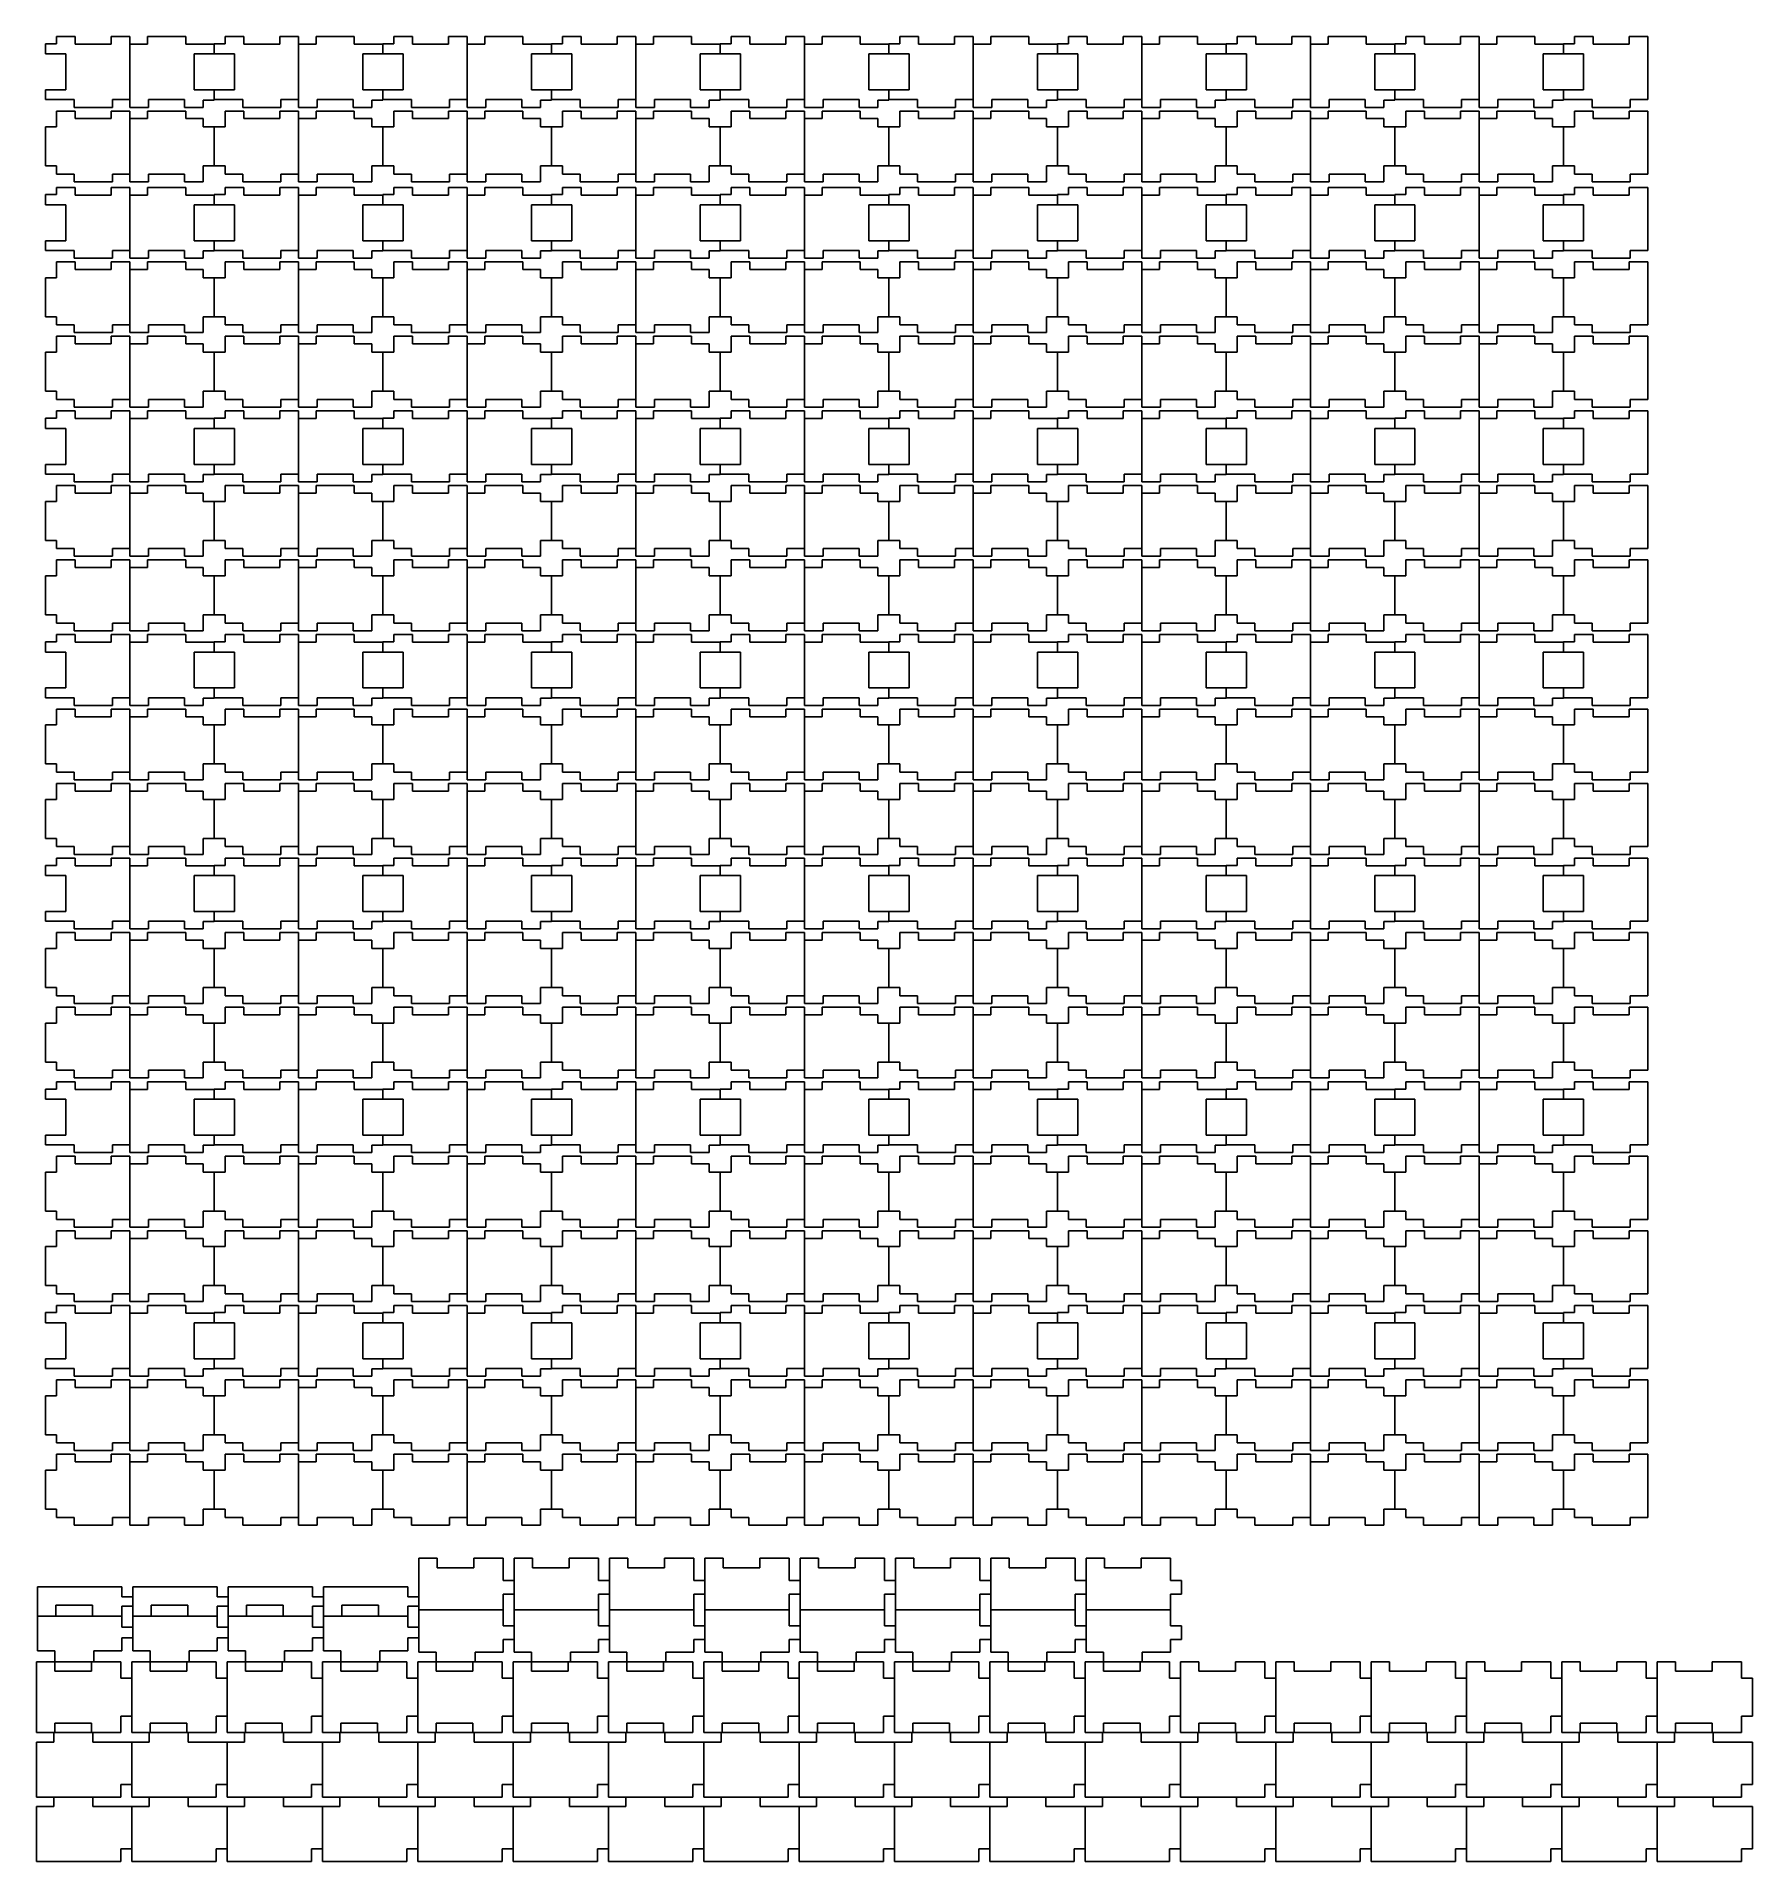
# Model space of a CAD drawing. Extents: x -371 to 97, y -273 to 225.
import ezdxf

# ---------------------------------------------------------------- set-up
doc = ezdxf.new("R2010")
doc.units = 0
doc.layers.get('0').update_dxf_attribs({"linetype": 'CONTINUOUS'})

msp = doc.modelspace()

# ---------------------------------------------------------------- linework, layer by layer
for p, q in [((-365.13, 225.1), (-360.03, 225.1)), ((-365.13, 223.1), (-365.13, 225.1)), ((-360.03, 223), (-360.03, 225.1)), ((-350.23, 223), (-350.23, 225.1)), ((-350.23, 225.1), (-345.13, 225.1)), ((-345.13, 223), (-345.13, 225.1)), ((-329.93, 225.1), (-340.33, 225.1)), ((-340.33, 223), (-340.33, 225.1)), ((-329.93, 223), (-329.93, 225.1)), ((-319.13, 225.1), (-314.03, 225.1)), ((-319.13, 223.1), (-319.13, 225.1)), ((-314.03, 223), (-314.03, 225.1)), ((-304.23, 223), (-304.23, 225.1)), ((-304.23, 225.1), (-299.13, 225.1)), ((-299.13, 223), (-299.13, 225.1)), ((-283.93, 225.1), (-294.33, 225.1)), ((-294.33, 223), (-294.33, 225.1)), ((-283.93, 223), (-283.93, 225.1)), ((-273.13, 225.1), (-268.03, 225.1)), ((-273.13, 223.1), (-273.13, 225.1)), ((-268.03, 223), (-268.03, 225.1)), ((-258.23, 223), (-258.23, 225.1)), ((-258.23, 225.1), (-253.13, 225.1)), ((-253.13, 223), (-253.13, 225.1)), ((-237.93, 225.1), (-248.33, 225.1)), ((-248.33, 223), (-248.33, 225.1)), ((-237.93, 223), (-237.93, 225.1)), ((-227.13, 225.1), (-222.03, 225.1)), ((-227.13, 223.1), (-227.13, 225.1)), ((-222.03, 223), (-222.03, 225.1)), ((-212.23, 223), (-212.23, 225.1)), ((-212.23, 225.1), (-207.13, 225.1)), ((-207.13, 223), (-207.13, 225.1)), ((-191.93, 225.1), (-202.33, 225.1)), ((-202.33, 223), (-202.33, 225.1)), ((-191.93, 223), (-191.93, 225.1)), ((-181.13, 225.1), (-176.03, 225.1)), ((-181.13, 223.1), (-181.13, 225.1)), ((-176.03, 223), (-176.03, 225.1)), ((-166.23, 223), (-166.23, 225.1)), ((-166.23, 225.1), (-161.13, 225.1)), ((-161.13, 223), (-161.13, 225.1)), ((-145.93, 225.1), (-156.33, 225.1)), ((-156.33, 223), (-156.33, 225.1)), ((-145.93, 223), (-145.93, 225.1)), ((-135.13, 225.1), (-130.03, 225.1)), ((-135.13, 223.1), (-135.13, 225.1)), ((-130.03, 223), (-130.03, 225.1)), ((-120.23, 223), (-120.23, 225.1)), ((-120.23, 225.1), (-115.13, 225.1)), ((-115.13, 223), (-115.13, 225.1)), ((-99.93, 225.1), (-110.33, 225.1)), ((-110.33, 223), (-110.33, 225.1)), ((-99.93, 223), (-99.93, 225.1)), ((-89.13, 225.1), (-84.03, 225.1)), ((-89.13, 223.1), (-89.13, 225.1)), ((-84.03, 223), (-84.03, 225.1)), ((-74.23, 223), (-74.23, 225.1)), ((-74.23, 225.1), (-69.13, 225.1)), ((-69.13, 223), (-69.13, 225.1)), ((-53.93, 225.1), (-64.33, 225.1)), ((-64.33, 223), (-64.33, 225.1)), ((-53.93, 223), (-53.93, 225.1)), ((-43.13, 225.1), (-38.03, 225.1)), ((-43.13, 223.1), (-43.13, 225.1)), ((-38.03, 223), (-38.03, 225.1)), ((-28.23, 223), (-28.23, 225.1)), ((-28.23, 225.1), (-23.13, 225.1)), ((-23.13, 223), (-23.13, 225.1)), ((-7.93, 225.1), (-18.33, 225.1)), ((-18.33, 223), (-18.33, 225.1)), ((-7.93, 223), (-7.93, 225.1)), ((2.87, 225.1), (7.97, 225.1)), ((2.87, 223.1), (2.87, 225.1)), ((7.97, 223), (7.97, 225.1)), ((17.77, 223), (17.77, 225.1)), ((17.77, 225.1), (22.87, 225.1)), ((22.87, 223), (22.87, 225.1)), ((38.07, 225.1), (27.67, 225.1)), ((27.67, 223), (27.67, 225.1)), ((38.07, 223), (38.07, 225.1)), ((48.87, 225.1), (53.97, 225.1)), ((48.87, 223.1), (48.87, 225.1)), ((53.97, 223), (53.97, 225.1)), ((63.77, 223), (63.77, 225.1)), ((63.77, 225.1), (68.87, 225.1)), ((68.87, 207.87), (68.87, 225.1)), ((-368.13, 220.33), (-368.13, 223.1)), ((-368.13, 223.1), (-365.13, 223.1)), ((-368.13, 220.33), (-362.63, 220.33)), ((-362.63, 220.33), (-362.63, 210.53)), ((-350.23, 223), (-360.03, 223)), ((-345.13, 223), (-340.33, 223)), ((-345.13, 223), (-345.13, 207.87)), ((-329.93, 223), (-322.13, 223)), ((-327.63, 210.53), (-327.63, 220.33)), ((-327.63, 220.33), (-322.13, 220.33)), ((-322.13, 223.1), (-319.13, 223.1)), ((-322.13, 223), (-322.13, 223.1)), ((-322.13, 223), (-322.13, 220.33)), ((-322.13, 220.33), (-316.63, 220.33)), ((-316.63, 220.33), (-316.63, 210.53)), ((-304.23, 223), (-314.03, 223)), ((-299.13, 223), (-294.33, 223)), ((-299.13, 223), (-299.13, 207.87)), ((-283.93, 223), (-276.13, 223)), ((-281.63, 210.53), (-281.63, 220.33)), ((-281.63, 220.33), (-276.13, 220.33)), ((-276.13, 223.1), (-273.13, 223.1)), ((-276.13, 223), (-276.13, 223.1)), ((-276.13, 223), (-276.13, 220.33)), ((-276.13, 220.33), (-270.63, 220.33)), ((-270.63, 220.33), (-270.63, 210.53)), ((-258.23, 223), (-268.03, 223)), ((-253.13, 223), (-248.33, 223)), ((-253.13, 223), (-253.13, 207.87)), ((-237.93, 223), (-230.13, 223)), ((-235.63, 210.53), (-235.63, 220.33)), ((-235.63, 220.33), (-230.13, 220.33)), ((-230.13, 223.1), (-227.13, 223.1)), ((-230.13, 223), (-230.13, 223.1)), ((-230.13, 223), (-230.13, 220.33)), ((-230.13, 220.33), (-224.63, 220.33)), ((-224.63, 220.33), (-224.63, 210.53)), ((-212.23, 223), (-222.03, 223)), ((-207.13, 223), (-202.33, 223)), ((-207.13, 207.87), (-207.13, 223)), ((-191.93, 223), (-184.13, 223)), ((-189.63, 210.53), (-189.63, 220.33)), ((-189.63, 220.33), (-184.13, 220.33)), ((-184.13, 223.1), (-181.13, 223.1)), ((-184.13, 223), (-184.13, 223.1)), ((-184.13, 223), (-184.13, 220.33)), ((-184.13, 220.33), (-178.63, 220.33)), ((-178.63, 220.33), (-178.63, 210.53)), ((-166.23, 223), (-176.03, 223)), ((-161.13, 223), (-156.33, 223)), ((-161.13, 223), (-161.13, 207.87)), ((-145.93, 223), (-138.13, 223)), ((-143.63, 210.53), (-143.63, 220.33)), ((-143.63, 220.33), (-138.13, 220.33)), ((-138.13, 223.1), (-135.13, 223.1)), ((-138.13, 223), (-138.13, 223.1)), ((-138.13, 223), (-138.13, 220.33)), ((-138.13, 220.33), (-132.63, 220.33)), ((-132.63, 220.33), (-132.63, 210.53)), ((-120.23, 223), (-130.03, 223)), ((-115.13, 223), (-110.33, 223)), ((-115.13, 223), (-115.13, 207.87)), ((-99.93, 223), (-92.13, 223)), ((-97.63, 210.53), (-97.63, 220.33)), ((-97.63, 220.33), (-92.13, 220.33)), ((-92.13, 223.1), (-89.13, 223.1)), ((-92.13, 223), (-92.13, 223.1)), ((-92.13, 223), (-92.13, 220.33)), ((-92.13, 220.33), (-86.63, 220.33)), ((-86.63, 220.33), (-86.63, 210.53)), ((-74.23, 223), (-84.03, 223)), ((-69.13, 223), (-64.33, 223)), ((-69.13, 207.87), (-69.13, 223)), ((-53.93, 223), (-46.13, 223)), ((-51.63, 210.53), (-51.63, 220.33)), ((-51.63, 220.33), (-46.13, 220.33)), ((-46.13, 223.1), (-43.13, 223.1)), ((-46.13, 223), (-46.13, 223.1)), ((-46.13, 223), (-46.13, 220.33)), ((-46.13, 220.33), (-40.63, 220.33)), ((-40.63, 220.33), (-40.63, 210.53)), ((-28.23, 223), (-38.03, 223)), ((-23.13, 223), (-18.33, 223)), ((-23.13, 207.87), (-23.13, 223)), ((-7.93, 223), (-0.13, 223)), ((-5.63, 210.53), (-5.63, 220.33)), ((-5.63, 220.33), (-0.13, 220.33)), ((-0.13, 223.1), (2.87, 223.1)), ((-0.13, 223), (-0.13, 223.1)), ((-0.13, 223), (-0.13, 220.33)), ((-0.13, 220.33), (5.37, 220.33)), ((5.37, 220.33), (5.37, 210.53)), ((17.77, 223), (7.97, 223)), ((22.87, 223), (27.67, 223)), ((22.87, 207.87), (22.87, 223)), ((38.07, 223), (45.87, 223)), ((40.37, 210.53), (40.37, 220.33)), ((40.37, 220.33), (45.87, 220.33)), ((45.87, 223.1), (48.87, 223.1)), ((45.87, 223), (45.87, 223.1)), ((45.87, 223), (45.87, 220.33)), ((45.87, 220.33), (51.37, 220.33)), ((51.37, 220.33), (51.37, 210.53)), ((63.77, 223), (53.97, 223)), ((-362.63, 210.53), (-368.13, 210.53)), ((-368.13, 207.87), (-368.13, 210.53)), ((-322.13, 210.53), (-327.63, 210.53)), ((-316.63, 210.53), (-322.13, 210.53)), ((-322.13, 207.87), (-322.13, 210.53)), ((-276.13, 210.53), (-281.63, 210.53)), ((-270.63, 210.53), (-276.13, 210.53)), ((-276.13, 207.87), (-276.13, 210.53)), ((-230.13, 210.53), (-235.63, 210.53)), ((-224.63, 210.53), (-230.13, 210.53)), ((-230.13, 207.87), (-230.13, 210.53)), ((-184.13, 210.53), (-189.63, 210.53)), ((-178.63, 210.53), (-184.13, 210.53)), ((-184.13, 207.87), (-184.13, 210.53)), ((-138.13, 210.53), (-143.63, 210.53)), ((-132.63, 210.53), (-138.13, 210.53)), ((-138.13, 207.87), (-138.13, 210.53)), ((-92.13, 210.53), (-97.63, 210.53)), ((-86.63, 210.53), (-92.13, 210.53)), ((-92.13, 207.87), (-92.13, 210.53)), ((-46.13, 210.53), (-51.63, 210.53)), ((-40.63, 210.53), (-46.13, 210.53)), ((-46.13, 207.87), (-46.13, 210.53)), ((-0.13, 210.53), (-5.63, 210.53)), ((5.37, 210.53), (-0.13, 210.53)), ((-0.13, 207.87), (-0.13, 210.53)), ((45.87, 210.53), (40.37, 210.53)), ((51.37, 210.53), (45.87, 210.53)), ((45.87, 207.87), (45.87, 210.53)), ((-360.33, 207.87), (-368.13, 207.87)), ((-365.13, 204.77), (-360.03, 204.77)), ((-365.13, 200.43), (-365.13, 204.77)), ((-360.33, 207.87), (-360.33, 205.77)), ((-360.33, 205.77), (-349.93, 205.77)), ((-360.03, 202.68), (-360.03, 204.77)), ((-350.23, 202.68), (-350.23, 204.77)), ((-350.23, 204.77), (-345.13, 204.77)), ((-345.13, 207.87), (-349.93, 207.87)), ((-349.93, 207.87), (-349.93, 205.77)), ((-345.13, 207.87), (-345.13, 205.77)), ((-340.03, 205.77), (-345.13, 205.77)), ((-345.13, 202.68), (-345.13, 204.77)), ((-329.93, 204.77), (-340.33, 204.77)), ((-340.33, 202.68), (-340.33, 204.77)), ((-340.03, 207.87), (-340.03, 205.77)), ((-340.03, 207.87), (-330.23, 207.87)), ((-330.23, 207.87), (-330.23, 205.77)), ((-325.13, 205.77), (-330.23, 205.77)), ((-329.93, 202.68), (-329.93, 204.77)), ((-322.13, 207.77), (-325.13, 207.77)), ((-325.13, 207.77), (-325.13, 205.77)), ((-314.33, 207.87), (-322.13, 207.87)), ((-322.13, 207.87), (-322.13, 207.77)), ((-319.13, 204.77), (-314.03, 204.77)), ((-319.13, 200.43), (-319.13, 204.77)), ((-314.33, 207.87), (-314.33, 205.77)), ((-314.33, 205.77), (-303.93, 205.77)), ((-314.03, 202.68), (-314.03, 204.77)), ((-304.23, 202.68), (-304.23, 204.77)), ((-304.23, 204.77), (-299.13, 204.77)), ((-299.13, 207.87), (-303.93, 207.87)), ((-303.93, 207.87), (-303.93, 205.77)), ((-299.13, 207.87), (-299.13, 205.77)), ((-294.03, 205.77), (-299.13, 205.77)), ((-299.13, 202.68), (-299.13, 204.77)), ((-283.93, 204.77), (-294.33, 204.77)), ((-294.33, 202.68), (-294.33, 204.77)), ((-294.03, 207.87), (-294.03, 205.77)), ((-294.03, 207.87), (-284.23, 207.87)), ((-284.23, 207.87), (-284.23, 205.77)), ((-279.13, 205.77), (-284.23, 205.77)), ((-283.93, 202.68), (-283.93, 204.77)), ((-276.13, 207.77), (-279.13, 207.77)), ((-279.13, 207.77), (-279.13, 205.77)), ((-268.33, 207.87), (-276.13, 207.87)), ((-276.13, 207.87), (-276.13, 207.77)), ((-273.13, 204.77), (-268.03, 204.77)), ((-273.13, 200.43), (-273.13, 204.77)), ((-268.33, 207.87), (-268.33, 205.77)), ((-268.33, 205.77), (-257.93, 205.77)), ((-268.03, 202.68), (-268.03, 204.77)), ((-258.23, 202.68), (-258.23, 204.77)), ((-258.23, 204.77), (-253.13, 204.77)), ((-253.13, 207.87), (-257.93, 207.87)), ((-257.93, 207.87), (-257.93, 205.77)), ((-253.13, 207.87), (-253.13, 205.77)), ((-248.03, 205.77), (-253.13, 205.77)), ((-253.13, 202.68), (-253.13, 204.77)), ((-237.93, 204.77), (-248.33, 204.77)), ((-248.33, 202.68), (-248.33, 204.77)), ((-248.03, 207.87), (-248.03, 205.77)), ((-248.03, 207.87), (-238.23, 207.87)), ((-238.23, 207.87), (-238.23, 205.77)), ((-233.13, 205.77), (-238.23, 205.77)), ((-237.93, 202.68), (-237.93, 204.77)), ((-230.13, 207.77), (-233.13, 207.77)), ((-233.13, 207.77), (-233.13, 205.77)), ((-222.33, 207.87), (-230.13, 207.87)), ((-230.13, 207.87), (-230.13, 207.77)), ((-227.13, 204.77), (-222.03, 204.77)), ((-227.13, 200.43), (-227.13, 204.77)), ((-222.33, 207.87), (-222.33, 205.77)), ((-222.33, 205.77), (-211.93, 205.77)), ((-222.03, 202.68), (-222.03, 204.77)), ((-212.23, 202.68), (-212.23, 204.77)), ((-212.23, 204.77), (-207.13, 204.77)), ((-207.13, 207.87), (-211.93, 207.87)), ((-211.93, 207.87), (-211.93, 205.77)), ((-207.13, 207.87), (-207.13, 205.77)), ((-202.03, 205.77), (-207.13, 205.77)), ((-207.13, 202.68), (-207.13, 204.77)), ((-191.93, 204.77), (-202.33, 204.77)), ((-202.33, 202.68), (-202.33, 204.77)), ((-202.03, 207.87), (-202.03, 205.77)), ((-202.03, 207.87), (-192.23, 207.87)), ((-192.23, 207.87), (-192.23, 205.77)), ((-187.13, 205.77), (-192.23, 205.77)), ((-191.93, 202.68), (-191.93, 204.77)), ((-184.13, 207.77), (-187.13, 207.77)), ((-187.13, 207.77), (-187.13, 205.77)), ((-176.33, 207.87), (-184.13, 207.87)), ((-184.13, 207.87), (-184.13, 207.77)), ((-181.13, 204.77), (-176.03, 204.77)), ((-181.13, 200.43), (-181.13, 204.77)), ((-176.33, 207.87), (-176.33, 205.77)), ((-176.33, 205.77), (-165.93, 205.77)), ((-176.03, 202.68), (-176.03, 204.77)), ((-166.23, 202.68), (-166.23, 204.77)), ((-166.23, 204.77), (-161.13, 204.77)), ((-161.13, 207.87), (-165.93, 207.87)), ((-165.93, 207.87), (-165.93, 205.77)), ((-161.13, 207.87), (-161.13, 205.77)), ((-156.03, 205.77), (-161.13, 205.77)), ((-161.13, 202.68), (-161.13, 204.77)), ((-145.93, 204.77), (-156.33, 204.77)), ((-156.33, 202.68), (-156.33, 204.77)), ((-156.03, 207.87), (-156.03, 205.77)), ((-156.03, 207.87), (-146.23, 207.87)), ((-146.23, 207.87), (-146.23, 205.77)), ((-141.13, 205.77), (-146.23, 205.77)), ((-145.93, 202.68), (-145.93, 204.77)), ((-138.13, 207.77), (-141.13, 207.77)), ((-141.13, 207.77), (-141.13, 205.77)), ((-130.33, 207.87), (-138.13, 207.87)), ((-138.13, 207.87), (-138.13, 207.77)), ((-135.13, 204.77), (-130.03, 204.77)), ((-135.13, 200.43), (-135.13, 204.77)), ((-130.33, 207.87), (-130.33, 205.77)), ((-130.33, 205.77), (-119.93, 205.77)), ((-130.03, 202.68), (-130.03, 204.77)), ((-120.23, 202.68), (-120.23, 204.77)), ((-120.23, 204.77), (-115.13, 204.77)), ((-115.13, 207.87), (-119.93, 207.87)), ((-119.93, 207.87), (-119.93, 205.77)), ((-115.13, 207.87), (-115.13, 205.77)), ((-110.03, 205.77), (-115.13, 205.77)), ((-115.13, 202.68), (-115.13, 204.77)), ((-99.93, 204.77), (-110.33, 204.77)), ((-110.33, 202.68), (-110.33, 204.77)), ((-110.03, 207.87), (-110.03, 205.77)), ((-110.03, 207.87), (-100.23, 207.87)), ((-100.23, 207.87), (-100.23, 205.77)), ((-95.13, 205.77), (-100.23, 205.77)), ((-99.93, 202.68), (-99.93, 204.77)), ((-92.13, 207.77), (-95.13, 207.77)), ((-95.13, 207.77), (-95.13, 205.77)), ((-84.33, 207.87), (-92.13, 207.87)), ((-92.13, 207.87), (-92.13, 207.77)), ((-89.13, 204.77), (-84.03, 204.77)), ((-89.13, 200.43), (-89.13, 204.77)), ((-84.33, 207.87), (-84.33, 205.77)), ((-84.33, 205.77), (-73.93, 205.77)), ((-84.03, 202.68), (-84.03, 204.77)), ((-74.23, 202.68), (-74.23, 204.77)), ((-74.23, 204.77), (-69.13, 204.77)), ((-69.13, 207.87), (-73.93, 207.87)), ((-73.93, 207.87), (-73.93, 205.77)), ((-69.13, 207.87), (-69.13, 205.77)), ((-64.03, 205.77), (-69.13, 205.77)), ((-69.13, 202.68), (-69.13, 204.77)), ((-53.93, 204.77), (-64.33, 204.77)), ((-64.33, 202.68), (-64.33, 204.77)), ((-64.03, 207.87), (-64.03, 205.77)), ((-64.03, 207.87), (-54.23, 207.87)), ((-54.23, 207.87), (-54.23, 205.77)), ((-49.13, 205.77), (-54.23, 205.77)), ((-53.93, 202.68), (-53.93, 204.77)), ((-46.13, 207.77), (-49.13, 207.77)), ((-49.13, 207.77), (-49.13, 205.77)), ((-38.33, 207.87), (-46.13, 207.87)), ((-46.13, 207.87), (-46.13, 207.77)), ((-43.13, 204.77), (-38.03, 204.77)), ((-43.13, 200.43), (-43.13, 204.77)), ((-38.33, 207.87), (-38.33, 205.77)), ((-38.33, 205.77), (-27.93, 205.77)), ((-38.03, 202.68), (-38.03, 204.77)), ((-28.23, 202.68), (-28.23, 204.77)), ((-28.23, 204.77), (-23.13, 204.77)), ((-23.13, 207.87), (-27.93, 207.87)), ((-27.93, 207.87), (-27.93, 205.77)), ((-23.13, 207.87), (-23.13, 205.77)), ((-18.03, 205.77), (-23.13, 205.77)), ((-23.13, 202.68), (-23.13, 204.77)), ((-7.93, 204.77), (-18.33, 204.77)), ((-18.33, 202.68), (-18.33, 204.77)), ((-18.03, 207.87), (-18.03, 205.77)), ((-18.03, 207.87), (-8.23, 207.87)), ((-8.23, 207.87), (-8.23, 205.77)), ((-3.13, 205.77), (-8.23, 205.77)), ((-7.93, 202.68), (-7.93, 204.77)), ((-0.13, 207.77), (-3.13, 207.77)), ((-3.13, 207.77), (-3.13, 205.77)), ((7.67, 207.87), (-0.13, 207.87)), ((-0.13, 207.87), (-0.13, 207.77)), ((2.87, 204.77), (7.97, 204.77)), ((2.87, 200.43), (2.87, 204.77)), ((7.67, 207.87), (7.67, 205.77)), ((7.67, 205.77), (18.07, 205.77)), ((7.97, 202.68), (7.97, 204.77)), ((17.77, 202.68), (17.77, 204.77)), ((17.77, 204.77), (22.87, 204.77)), ((22.87, 207.87), (18.07, 207.87)), ((18.07, 207.87), (18.07, 205.77)), ((22.87, 207.87), (22.87, 205.77)), ((27.97, 205.77), (22.87, 205.77)), ((22.87, 202.68), (22.87, 204.77)), ((38.07, 204.77), (27.67, 204.77)), ((27.67, 202.68), (27.67, 204.77)), ((27.97, 207.87), (27.97, 205.77)), ((27.97, 207.87), (37.77, 207.87)), ((37.77, 207.87), (37.77, 205.77)), ((42.87, 205.77), (37.77, 205.77)), ((38.07, 202.68), (38.07, 204.77)), ((45.87, 207.77), (42.87, 207.77)), ((42.87, 207.77), (42.87, 205.77)), ((53.67, 207.87), (45.87, 207.87)), ((45.87, 207.87), (45.87, 207.77)), ((48.87, 204.77), (53.97, 204.77)), ((48.87, 200.43), (48.87, 204.77)), ((53.67, 207.87), (53.67, 205.77)), ((53.67, 205.77), (64.07, 205.77)), ((53.97, 202.68), (53.97, 204.77)), ((63.77, 202.68), (63.77, 204.77)), ((63.77, 204.77), (68.87, 204.77)), ((68.87, 207.87), (64.07, 207.87)), ((64.07, 207.87), (64.07, 205.77)), ((68.87, 187.55), (68.87, 204.77)), ((-368.13, 200.43), (-368.13, 189.8)), ((-368.13, 200.43), (-365.13, 200.43)), ((-350.23, 202.68), (-360.03, 202.68)), ((-345.13, 202.68), (-340.33, 202.68)), ((-345.13, 187.55), (-345.13, 202.68)), ((-329.93, 202.68), (-325.13, 202.68)), ((-325.13, 202.68), (-325.13, 200.43)), ((-325.13, 200.43), (-322.13, 200.43)), ((-322.13, 189.8), (-322.13, 200.43)), ((-322.13, 200.43), (-319.13, 200.43)), ((-304.23, 202.68), (-314.03, 202.68)), ((-299.13, 202.68), (-294.33, 202.68)), ((-299.13, 202.68), (-299.13, 187.55)), ((-283.93, 202.68), (-279.13, 202.68)), ((-279.13, 202.68), (-279.13, 200.43)), ((-279.13, 200.43), (-276.13, 200.43)), ((-276.13, 200.43), (-276.13, 189.8)), ((-276.13, 200.43), (-273.13, 200.43)), ((-258.23, 202.68), (-268.03, 202.68)), ((-253.13, 202.68), (-248.33, 202.68)), ((-253.13, 202.68), (-253.13, 187.55)), ((-237.93, 202.68), (-233.13, 202.68)), ((-233.13, 202.68), (-233.13, 200.43)), ((-233.13, 200.43), (-230.13, 200.43)), ((-230.13, 189.8), (-230.13, 200.43)), ((-230.13, 200.43), (-227.13, 200.43)), ((-212.23, 202.68), (-222.03, 202.68)), ((-207.13, 202.68), (-202.33, 202.68)), ((-207.13, 202.68), (-207.13, 187.55)), ((-191.93, 202.68), (-187.13, 202.68)), ((-187.13, 202.68), (-187.13, 200.43)), ((-187.13, 200.43), (-184.13, 200.43)), ((-184.13, 189.8), (-184.13, 200.43)), ((-184.13, 200.43), (-181.13, 200.43)), ((-166.23, 202.68), (-176.03, 202.68)), ((-161.13, 202.68), (-156.33, 202.68)), ((-161.13, 202.68), (-161.13, 187.55)), ((-145.93, 202.68), (-141.13, 202.68)), ((-141.13, 202.68), (-141.13, 200.43)), ((-141.13, 200.43), (-138.13, 200.43)), ((-138.13, 200.43), (-138.13, 189.8)), ((-138.13, 200.43), (-135.13, 200.43)), ((-120.23, 202.68), (-130.03, 202.68)), ((-115.13, 202.68), (-110.33, 202.68)), ((-115.13, 187.55), (-115.13, 202.68)), ((-99.93, 202.68), (-95.13, 202.68)), ((-95.13, 202.68), (-95.13, 200.43)), ((-95.13, 200.43), (-92.13, 200.43)), ((-92.13, 189.8), (-92.13, 200.43)), ((-92.13, 200.43), (-89.13, 200.43)), ((-74.23, 202.68), (-84.03, 202.68)), ((-69.13, 202.68), (-64.33, 202.68)), ((-69.13, 187.55), (-69.13, 202.68)), ((-53.93, 202.68), (-49.13, 202.68)), ((-49.13, 202.68), (-49.13, 200.43)), ((-49.13, 200.43), (-46.13, 200.43)), ((-46.13, 189.8), (-46.13, 200.43)), ((-46.13, 200.43), (-43.13, 200.43)), ((-28.23, 202.68), (-38.03, 202.68)), ((-23.13, 202.68), (-18.33, 202.68)), ((-23.13, 202.68), (-23.13, 187.55)), ((-7.93, 202.68), (-3.13, 202.68)), ((-3.13, 202.68), (-3.13, 200.43)), ((-3.13, 200.43), (-0.13, 200.43)), ((-0.13, 200.43), (-0.13, 189.8)), ((-0.13, 200.43), (2.87, 200.43)), ((17.77, 202.68), (7.97, 202.68)), ((22.87, 202.68), (27.67, 202.68)), ((22.87, 187.55), (22.87, 202.68)), ((38.07, 202.68), (42.87, 202.68)), ((42.87, 202.68), (42.87, 200.43)), ((42.87, 200.43), (45.87, 200.43)), ((45.87, 189.8), (45.87, 200.43)), ((45.87, 200.43), (48.87, 200.43)), ((63.77, 202.68), (53.97, 202.68)), ((-365.13, 189.8), (-368.13, 189.8)), ((-365.13, 187.55), (-365.13, 189.8)), ((-325.13, 189.8), (-325.13, 185.45)), ((-322.13, 189.8), (-325.13, 189.8)), ((-319.13, 189.8), (-322.13, 189.8)), ((-319.13, 187.55), (-319.13, 189.8)), ((-279.13, 189.8), (-279.13, 185.45)), ((-276.13, 189.8), (-279.13, 189.8)), ((-273.13, 189.8), (-276.13, 189.8)), ((-273.13, 187.55), (-273.13, 189.8)), ((-233.13, 189.8), (-233.13, 185.45)), ((-230.13, 189.8), (-233.13, 189.8)), ((-227.13, 189.8), (-230.13, 189.8)), ((-227.13, 187.55), (-227.13, 189.8)), ((-187.13, 189.8), (-187.13, 185.45)), ((-184.13, 189.8), (-187.13, 189.8)), ((-181.13, 189.8), (-184.13, 189.8)), ((-181.13, 187.55), (-181.13, 189.8)), ((-141.13, 189.8), (-141.13, 185.45)), ((-138.13, 189.8), (-141.13, 189.8)), ((-135.13, 189.8), (-138.13, 189.8)), ((-135.13, 187.55), (-135.13, 189.8)), ((-95.13, 189.8), (-95.13, 185.45)), ((-92.13, 189.8), (-95.13, 189.8)), ((-89.13, 189.8), (-92.13, 189.8)), ((-89.13, 187.55), (-89.13, 189.8)), ((-49.13, 189.8), (-49.13, 185.45)), ((-46.13, 189.8), (-49.13, 189.8)), ((-43.13, 189.8), (-46.13, 189.8)), ((-43.13, 187.55), (-43.13, 189.8)), ((-3.13, 189.8), (-3.13, 185.45)), ((-0.13, 189.8), (-3.13, 189.8)), ((2.87, 189.8), (-0.13, 189.8)), ((2.87, 187.55), (2.87, 189.8)), ((42.87, 189.8), (42.87, 185.45)), ((45.87, 189.8), (42.87, 189.8)), ((48.87, 189.8), (45.87, 189.8)), ((48.87, 187.55), (48.87, 189.8)), ((-360.33, 187.55), (-365.13, 187.55)), ((-360.33, 187.55), (-360.33, 185.45)), ((-360.33, 185.45), (-349.93, 185.45)), ((-345.13, 187.55), (-349.93, 187.55)), ((-349.93, 187.55), (-349.93, 185.45)), ((-345.13, 187.55), (-345.13, 185.45)), ((-340.03, 185.45), (-345.13, 185.45)), ((-340.03, 187.55), (-340.03, 185.45)), ((-340.03, 187.55), (-330.23, 187.55)), ((-330.23, 187.55), (-330.23, 185.45)), ((-325.13, 185.45), (-330.23, 185.45)), ((-314.33, 187.55), (-319.13, 187.55)), ((-314.33, 187.55), (-314.33, 185.45)), ((-314.33, 185.45), (-303.93, 185.45)), ((-299.13, 187.55), (-303.93, 187.55)), ((-303.93, 187.55), (-303.93, 185.45)), ((-299.13, 187.55), (-299.13, 185.45)), ((-294.03, 185.45), (-299.13, 185.45)), ((-294.03, 187.55), (-294.03, 185.45)), ((-294.03, 187.55), (-284.23, 187.55)), ((-284.23, 187.55), (-284.23, 185.45)), ((-279.13, 185.45), (-284.23, 185.45)), ((-268.33, 187.55), (-273.13, 187.55)), ((-268.33, 187.55), (-268.33, 185.45)), ((-268.33, 185.45), (-257.93, 185.45)), ((-253.13, 187.55), (-257.93, 187.55)), ((-257.93, 187.55), (-257.93, 185.45)), ((-253.13, 187.55), (-253.13, 185.45)), ((-248.03, 185.45), (-253.13, 185.45)), ((-248.03, 187.55), (-248.03, 185.45)), ((-248.03, 187.55), (-238.23, 187.55)), ((-238.23, 187.55), (-238.23, 185.45)), ((-233.13, 185.45), (-238.23, 185.45)), ((-222.33, 187.55), (-227.13, 187.55)), ((-222.33, 187.55), (-222.33, 185.45)), ((-222.33, 185.45), (-211.93, 185.45)), ((-207.13, 187.55), (-211.93, 187.55)), ((-211.93, 187.55), (-211.93, 185.45)), ((-207.13, 187.55), (-207.13, 185.45)), ((-202.03, 185.45), (-207.13, 185.45)), ((-202.03, 187.55), (-202.03, 185.45)), ((-202.03, 187.55), (-192.23, 187.55)), ((-192.23, 187.55), (-192.23, 185.45)), ((-187.13, 185.45), (-192.23, 185.45)), ((-176.33, 187.55), (-181.13, 187.55)), ((-176.33, 187.55), (-176.33, 185.45)), ((-176.33, 185.45), (-165.93, 185.45)), ((-161.13, 187.55), (-165.93, 187.55)), ((-165.93, 187.55), (-165.93, 185.45)), ((-161.13, 187.55), (-161.13, 185.45)), ((-156.03, 185.45), (-161.13, 185.45)), ((-156.03, 187.55), (-156.03, 185.45)), ((-156.03, 187.55), (-146.23, 187.55)), ((-146.23, 187.55), (-146.23, 185.45)), ((-141.13, 185.45), (-146.23, 185.45)), ((-130.33, 187.55), (-135.13, 187.55)), ((-130.33, 187.55), (-130.33, 185.45)), ((-130.33, 185.45), (-119.93, 185.45)), ((-115.13, 187.55), (-119.93, 187.55)), ((-119.93, 187.55), (-119.93, 185.45)), ((-115.13, 187.55), (-115.13, 185.45)), ((-110.03, 185.45), (-115.13, 185.45)), ((-110.03, 187.55), (-110.03, 185.45)), ((-110.03, 187.55), (-100.23, 187.55)), ((-100.23, 187.55), (-100.23, 185.45)), ((-95.13, 185.45), (-100.23, 185.45)), ((-84.33, 187.55), (-89.13, 187.55)), ((-84.33, 187.55), (-84.33, 185.45)), ((-84.33, 185.45), (-73.93, 185.45)), ((-69.13, 187.55), (-73.93, 187.55)), ((-73.93, 187.55), (-73.93, 185.45)), ((-69.13, 187.55), (-69.13, 185.45)), ((-64.03, 185.45), (-69.13, 185.45)), ((-64.03, 187.55), (-64.03, 185.45)), ((-64.03, 187.55), (-54.23, 187.55)), ((-54.23, 187.55), (-54.23, 185.45)), ((-49.13, 185.45), (-54.23, 185.45)), ((-38.33, 187.55), (-43.13, 187.55)), ((-38.33, 187.55), (-38.33, 185.45)), ((-38.33, 185.45), (-27.93, 185.45)), ((-23.13, 187.55), (-27.93, 187.55)), ((-27.93, 187.55), (-27.93, 185.45)), ((-23.13, 187.55), (-23.13, 185.45)), ((-18.03, 185.45), (-23.13, 185.45)), ((-18.03, 187.55), (-18.03, 185.45)), ((-18.03, 187.55), (-8.23, 187.55)), ((-8.23, 187.55), (-8.23, 185.45)), ((-3.13, 185.45), (-8.23, 185.45)), ((7.67, 187.55), (2.87, 187.55)), ((7.67, 187.55), (7.67, 185.45)), ((7.67, 185.45), (18.07, 185.45)), ((22.87, 187.55), (18.07, 187.55)), ((18.07, 187.55), (18.07, 185.45)), ((22.87, 187.55), (22.87, 185.45)), ((27.97, 185.45), (22.87, 185.45)), ((27.97, 187.55), (27.97, 185.45)), ((27.97, 187.55), (37.77, 187.55)), ((37.77, 187.55), (37.77, 185.45)), ((42.87, 185.45), (37.77, 185.45)), ((53.67, 187.55), (48.87, 187.55)), ((53.67, 187.55), (53.67, 185.45)), ((53.67, 185.45), (64.07, 185.45)), ((68.87, 187.55), (64.07, 187.55)), ((64.07, 187.55), (64.07, 185.45)), ((-368.13, 179.18), (-368.13, 181.95)), ((-368.13, 181.95), (-365.13, 181.95)), ((-365.13, 183.94), (-360.03, 183.94)), ((-365.13, 181.95), (-365.13, 183.94)), ((-360.03, 181.85), (-360.03, 183.94)), ((-350.23, 181.85), (-360.03, 181.85)), ((-350.23, 181.85), (-350.23, 183.94)), ((-350.23, 183.94), (-345.13, 183.94)), ((-345.13, 181.85), (-345.13, 183.94)), ((-345.13, 181.85), (-340.33, 181.85)), ((-345.13, 181.85), (-345.13, 166.72)), ((-329.93, 183.94), (-340.33, 183.94)), ((-340.33, 181.85), (-340.33, 183.94)), ((-329.93, 181.85), (-329.93, 183.94)), ((-329.93, 181.85), (-322.13, 181.85)), ((-322.13, 181.95), (-319.13, 181.95)), ((-322.13, 181.85), (-322.13, 181.95)), ((-322.13, 181.85), (-322.13, 179.18)), ((-319.13, 183.94), (-314.03, 183.94)), ((-319.13, 181.95), (-319.13, 183.94)), ((-314.03, 181.85), (-314.03, 183.94)), ((-304.23, 181.85), (-314.03, 181.85)), ((-304.23, 181.85), (-304.23, 183.94)), ((-304.23, 183.94), (-299.13, 183.94)), ((-299.13, 181.85), (-299.13, 183.94)), ((-299.13, 181.85), (-294.33, 181.85)), ((-299.13, 181.85), (-299.13, 166.72)), ((-283.93, 183.94), (-294.33, 183.94)), ((-294.33, 181.85), (-294.33, 183.94)), ((-283.93, 181.85), (-283.93, 183.94)), ((-283.93, 181.85), (-276.13, 181.85)), ((-276.13, 181.95), (-273.13, 181.95)), ((-276.13, 181.85), (-276.13, 181.95)), ((-276.13, 181.85), (-276.13, 179.18)), ((-273.13, 183.94), (-268.03, 183.94)), ((-273.13, 181.95), (-273.13, 183.94)), ((-268.03, 181.85), (-268.03, 183.94)), ((-258.23, 181.85), (-268.03, 181.85)), ((-258.23, 181.85), (-258.23, 183.94)), ((-258.23, 183.94), (-253.13, 183.94)), ((-253.13, 181.85), (-253.13, 183.94)), ((-253.13, 181.85), (-248.33, 181.85)), ((-253.13, 181.85), (-253.13, 166.72)), ((-237.93, 183.94), (-248.33, 183.94)), ((-248.33, 181.85), (-248.33, 183.94)), ((-237.93, 181.85), (-237.93, 183.94)), ((-237.93, 181.85), (-230.13, 181.85)), ((-230.13, 181.95), (-227.13, 181.95)), ((-230.13, 181.85), (-230.13, 181.95)), ((-230.13, 181.85), (-230.13, 179.18)), ((-227.13, 183.94), (-222.03, 183.94)), ((-227.13, 181.95), (-227.13, 183.94)), ((-222.03, 181.85), (-222.03, 183.94)), ((-212.23, 181.85), (-222.03, 181.85)), ((-212.23, 181.85), (-212.23, 183.94)), ((-212.23, 183.94), (-207.13, 183.94)), ((-207.13, 181.85), (-207.13, 183.94)), ((-207.13, 181.85), (-202.33, 181.85)), ((-207.13, 166.72), (-207.13, 181.85)), ((-191.93, 183.94), (-202.33, 183.94)), ((-202.33, 181.85), (-202.33, 183.94)), ((-191.93, 181.85), (-191.93, 183.94)), ((-191.93, 181.85), (-184.13, 181.85)), ((-184.13, 181.95), (-181.13, 181.95)), ((-184.13, 181.85), (-184.13, 181.95)), ((-184.13, 181.85), (-184.13, 179.18)), ((-181.13, 183.94), (-176.03, 183.94)), ((-181.13, 181.95), (-181.13, 183.94)), ((-176.03, 181.85), (-176.03, 183.94)), ((-166.23, 181.85), (-176.03, 181.85)), ((-166.23, 181.85), (-166.23, 183.94)), ((-166.23, 183.94), (-161.13, 183.94)), ((-161.13, 181.85), (-161.13, 183.94)), ((-161.13, 181.85), (-156.33, 181.85)), ((-161.13, 181.85), (-161.13, 166.72)), ((-145.93, 183.94), (-156.33, 183.94)), ((-156.33, 181.85), (-156.33, 183.94)), ((-145.93, 181.85), (-145.93, 183.94)), ((-145.93, 181.85), (-138.13, 181.85)), ((-138.13, 181.95), (-135.13, 181.95)), ((-138.13, 181.85), (-138.13, 181.95)), ((-138.13, 181.85), (-138.13, 179.18)), ((-135.13, 183.94), (-130.03, 183.94)), ((-135.13, 181.95), (-135.13, 183.94)), ((-130.03, 181.85), (-130.03, 183.94)), ((-120.23, 181.85), (-130.03, 181.85)), ((-120.23, 181.85), (-120.23, 183.94)), ((-120.23, 183.94), (-115.13, 183.94)), ((-115.13, 181.85), (-115.13, 183.94)), ((-115.13, 181.85), (-110.33, 181.85)), ((-115.13, 181.85), (-115.13, 166.72)), ((-99.93, 183.94), (-110.33, 183.94)), ((-110.33, 181.85), (-110.33, 183.94)), ((-99.93, 181.85), (-99.93, 183.94)), ((-99.93, 181.85), (-92.13, 181.85)), ((-92.13, 181.95), (-89.13, 181.95)), ((-92.13, 181.85), (-92.13, 181.95)), ((-92.13, 181.85), (-92.13, 179.18)), ((-89.13, 183.94), (-84.03, 183.94)), ((-89.13, 181.95), (-89.13, 183.94)), ((-84.03, 181.85), (-84.03, 183.94)), ((-74.23, 181.85), (-84.03, 181.85)), ((-74.23, 181.85), (-74.23, 183.94)), ((-74.23, 183.94), (-69.13, 183.94)), ((-69.13, 181.85), (-69.13, 183.94)), ((-69.13, 181.85), (-64.33, 181.85)), ((-69.13, 166.72), (-69.13, 181.85)), ((-53.93, 183.94), (-64.33, 183.94)), ((-64.33, 181.85), (-64.33, 183.94)), ((-53.93, 181.85), (-53.93, 183.94)), ((-53.93, 181.85), (-46.13, 181.85)), ((-46.13, 181.95), (-43.13, 181.95)), ((-46.13, 181.85), (-46.13, 181.95)), ((-46.13, 181.85), (-46.13, 179.18)), ((-43.13, 183.94), (-38.03, 183.94)), ((-43.13, 181.95), (-43.13, 183.94)), ((-38.03, 181.85), (-38.03, 183.94)), ((-28.23, 181.85), (-38.03, 181.85)), ((-28.23, 181.85), (-28.23, 183.94)), ((-28.23, 183.94), (-23.13, 183.94)), ((-23.13, 181.85), (-23.13, 183.94)), ((-23.13, 181.85), (-18.33, 181.85)), ((-23.13, 166.72), (-23.13, 181.85)), ((-7.93, 183.94), (-18.33, 183.94)), ((-18.33, 181.85), (-18.33, 183.94)), ((-7.93, 181.85), (-7.93, 183.94)), ((-7.93, 181.85), (-0.13, 181.85)), ((-0.13, 181.95), (2.87, 181.95)), ((-0.13, 181.85), (-0.13, 181.95)), ((-0.13, 181.85), (-0.13, 179.18)), ((2.87, 183.94), (7.97, 183.94)), ((2.87, 181.95), (2.87, 183.94)), ((7.97, 181.85), (7.97, 183.94)), ((17.77, 181.85), (7.97, 181.85)), ((17.77, 181.85), (17.77, 183.94)), ((17.77, 183.94), (22.87, 183.94)), ((22.87, 181.85), (22.87, 183.94)), ((22.87, 181.85), (27.67, 181.85)), ((22.87, 181.85), (22.87, 166.72)), ((38.07, 183.94), (27.67, 183.94)), ((27.67, 181.85), (27.67, 183.94)), ((38.07, 181.85), (38.07, 183.94)), ((38.07, 181.85), (45.87, 181.85)), ((45.87, 181.95), (48.87, 181.95)), ((45.87, 181.85), (45.87, 181.95)), ((45.87, 181.85), (45.87, 179.18)), ((48.87, 183.94), (53.97, 183.94)), ((48.87, 181.95), (48.87, 183.94)), ((53.97, 181.85), (53.97, 183.94)), ((63.77, 181.85), (53.97, 181.85)), ((63.77, 181.85), (63.77, 183.94)), ((63.77, 183.94), (68.87, 183.94)), ((68.87, 166.72), (68.87, 183.94)), ((-368.13, 179.18), (-362.63, 179.18)), ((-362.63, 179.18), (-362.63, 169.38)), ((-327.63, 169.38), (-327.63, 179.18)), ((-327.63, 179.18), (-322.13, 179.18)), ((-322.13, 179.18), (-316.63, 179.18)), ((-316.63, 179.18), (-316.63, 169.38)), ((-281.63, 169.38), (-281.63, 179.18)), ((-281.63, 179.18), (-276.13, 179.18)), ((-276.13, 179.18), (-270.63, 179.18)), ((-270.63, 179.18), (-270.63, 169.38)), ((-235.63, 169.38), (-235.63, 179.18)), ((-235.63, 179.18), (-230.13, 179.18)), ((-230.13, 179.18), (-224.63, 179.18)), ((-224.63, 179.18), (-224.63, 169.38)), ((-189.63, 169.38), (-189.63, 179.18)), ((-189.63, 179.18), (-184.13, 179.18)), ((-184.13, 179.18), (-178.63, 179.18)), ((-178.63, 179.18), (-178.63, 169.38)), ((-143.63, 169.38), (-143.63, 179.18)), ((-143.63, 179.18), (-138.13, 179.18)), ((-138.13, 179.18), (-132.63, 179.18)), ((-132.63, 179.18), (-132.63, 169.38)), ((-97.63, 169.38), (-97.63, 179.18)), ((-97.63, 179.18), (-92.13, 179.18)), ((-92.13, 179.18), (-86.63, 179.18)), ((-86.63, 179.18), (-86.63, 169.38)), ((-51.63, 169.38), (-51.63, 179.18)), ((-51.63, 179.18), (-46.13, 179.18)), ((-46.13, 179.18), (-40.63, 179.18)), ((-40.63, 179.18), (-40.63, 169.38)), ((-5.63, 169.38), (-5.63, 179.18)), ((-5.63, 179.18), (-0.13, 179.18)), ((-0.13, 179.18), (5.37, 179.18)), ((5.37, 179.18), (5.37, 169.38)), ((40.37, 169.38), (40.37, 179.18)), ((40.37, 179.18), (45.87, 179.18)), ((45.87, 179.18), (51.37, 179.18)), ((51.37, 179.18), (51.37, 169.38)), ((-362.63, 169.38), (-368.13, 169.38)), ((-368.13, 166.72), (-368.13, 169.38)), ((-322.13, 169.38), (-327.63, 169.38)), ((-316.63, 169.38), (-322.13, 169.38)), ((-322.13, 166.72), (-322.13, 169.38)), ((-276.13, 169.38), (-281.63, 169.38)), ((-270.63, 169.38), (-276.13, 169.38)), ((-276.13, 166.72), (-276.13, 169.38)), ((-230.13, 169.38), (-235.63, 169.38)), ((-224.63, 169.38), (-230.13, 169.38)), ((-230.13, 166.72), (-230.13, 169.38)), ((-184.13, 169.38), (-189.63, 169.38)), ((-178.63, 169.38), (-184.13, 169.38)), ((-184.13, 166.72), (-184.13, 169.38)), ((-138.13, 169.38), (-143.63, 169.38)), ((-132.63, 169.38), (-138.13, 169.38)), ((-138.13, 166.72), (-138.13, 169.38)), ((-92.13, 169.38), (-97.63, 169.38)), ((-86.63, 169.38), (-92.13, 169.38)), ((-92.13, 166.72), (-92.13, 169.38)), ((-46.13, 169.38), (-51.63, 169.38)), ((-40.63, 169.38), (-46.13, 169.38)), ((-46.13, 166.72), (-46.13, 169.38)), ((-0.13, 169.38), (-5.63, 169.38)), ((5.37, 169.38), (-0.13, 169.38)), ((-0.13, 166.72), (-0.13, 169.38)), ((45.87, 169.38), (40.37, 169.38)), ((51.37, 169.38), (45.87, 169.38)), ((45.87, 166.72), (45.87, 169.38)), ((-360.33, 166.72), (-368.13, 166.72)), ((-360.33, 166.72), (-360.33, 164.62)), ((-360.33, 164.62), (-349.93, 164.62)), ((-345.13, 166.72), (-349.93, 166.72)), ((-349.93, 166.72), (-349.93, 164.62)), ((-345.13, 166.72), (-345.13, 164.62)), ((-340.03, 164.62), (-345.13, 164.62)), ((-340.03, 166.72), (-340.03, 164.62)), ((-340.03, 166.72), (-330.23, 166.72)), ((-330.23, 166.72), (-330.23, 164.62)), ((-325.13, 164.62), (-330.23, 164.62)), ((-322.13, 166.62), (-325.13, 166.62)), ((-325.13, 166.62), (-325.13, 164.62)), ((-314.33, 166.72), (-322.13, 166.72)), ((-322.13, 166.72), (-322.13, 166.62)), ((-314.33, 166.72), (-314.33, 164.62)), ((-314.33, 164.62), (-303.93, 164.62)), ((-299.13, 166.72), (-303.93, 166.72)), ((-303.93, 166.72), (-303.93, 164.62)), ((-299.13, 166.72), (-299.13, 164.62)), ((-294.03, 164.62), (-299.13, 164.62)), ((-294.03, 166.72), (-294.03, 164.62)), ((-294.03, 166.72), (-284.23, 166.72)), ((-284.23, 166.72), (-284.23, 164.62)), ((-279.13, 164.62), (-284.23, 164.62)), ((-276.13, 166.62), (-279.13, 166.62)), ((-279.13, 166.62), (-279.13, 164.62)), ((-268.33, 166.72), (-276.13, 166.72)), ((-276.13, 166.72), (-276.13, 166.62)), ((-268.33, 166.72), (-268.33, 164.62)), ((-268.33, 164.62), (-257.93, 164.62)), ((-253.13, 166.72), (-257.93, 166.72)), ((-257.93, 166.72), (-257.93, 164.62)), ((-253.13, 166.72), (-253.13, 164.62)), ((-248.03, 164.62), (-253.13, 164.62)), ((-248.03, 166.72), (-248.03, 164.62)), ((-248.03, 166.72), (-238.23, 166.72)), ((-238.23, 166.72), (-238.23, 164.62)), ((-233.13, 164.62), (-238.23, 164.62)), ((-230.13, 166.62), (-233.13, 166.62)), ((-233.13, 166.62), (-233.13, 164.62)), ((-222.33, 166.72), (-230.13, 166.72)), ((-230.13, 166.72), (-230.13, 166.62)), ((-222.33, 166.72), (-222.33, 164.62)), ((-222.33, 164.62), (-211.93, 164.62)), ((-207.13, 166.72), (-211.93, 166.72)), ((-211.93, 166.72), (-211.93, 164.62)), ((-207.13, 166.72), (-207.13, 164.62)), ((-202.03, 164.62), (-207.13, 164.62)), ((-202.03, 166.72), (-202.03, 164.62)), ((-202.03, 166.72), (-192.23, 166.72)), ((-192.23, 166.72), (-192.23, 164.62)), ((-187.13, 164.62), (-192.23, 164.62)), ((-184.13, 166.62), (-187.13, 166.62)), ((-187.13, 166.62), (-187.13, 164.62)), ((-176.33, 166.72), (-184.13, 166.72)), ((-184.13, 166.72), (-184.13, 166.62)), ((-176.33, 166.72), (-176.33, 164.62)), ((-176.33, 164.62), (-165.93, 164.62)), ((-161.13, 166.72), (-165.93, 166.72)), ((-165.93, 166.72), (-165.93, 164.62)), ((-161.13, 166.72), (-161.13, 164.62)), ((-156.03, 164.62), (-161.13, 164.62)), ((-156.03, 166.72), (-156.03, 164.62)), ((-156.03, 166.72), (-146.23, 166.72)), ((-146.23, 166.72), (-146.23, 164.62)), ((-141.13, 164.62), (-146.23, 164.62)), ((-138.13, 166.62), (-141.13, 166.62)), ((-141.13, 166.62), (-141.13, 164.62)), ((-130.33, 166.72), (-138.13, 166.72)), ((-138.13, 166.72), (-138.13, 166.62)), ((-130.33, 166.72), (-130.33, 164.62)), ((-130.33, 164.62), (-119.93, 164.62)), ((-115.13, 166.72), (-119.93, 166.72)), ((-119.93, 166.72), (-119.93, 164.62)), ((-115.13, 166.72), (-115.13, 164.62)), ((-110.03, 164.62), (-115.13, 164.62)), ((-110.03, 166.72), (-110.03, 164.62)), ((-110.03, 166.72), (-100.23, 166.72)), ((-100.23, 166.72), (-100.23, 164.62)), ((-95.13, 164.62), (-100.23, 164.62)), ((-92.13, 166.62), (-95.13, 166.62)), ((-95.13, 166.62), (-95.13, 164.62)), ((-84.33, 166.72), (-92.13, 166.72)), ((-92.13, 166.72), (-92.13, 166.62)), ((-84.33, 166.72), (-84.33, 164.62)), ((-84.33, 164.62), (-73.93, 164.62)), ((-69.13, 166.72), (-73.93, 166.72)), ((-73.93, 166.72), (-73.93, 164.62)), ((-69.13, 166.72), (-69.13, 164.62)), ((-64.03, 164.62), (-69.13, 164.62)), ((-64.03, 166.72), (-64.03, 164.62)), ((-64.03, 166.72), (-54.23, 166.72)), ((-54.23, 166.72), (-54.23, 164.62)), ((-49.13, 164.62), (-54.23, 164.62)), ((-46.13, 166.62), (-49.13, 166.62)), ((-49.13, 166.62), (-49.13, 164.62)), ((-38.33, 166.72), (-46.13, 166.72)), ((-46.13, 166.72), (-46.13, 166.62)), ((-38.33, 166.72), (-38.33, 164.62)), ((-38.33, 164.62), (-27.93, 164.62)), ((-23.13, 166.72), (-27.93, 166.72)), ((-27.93, 166.72), (-27.93, 164.62)), ((-23.13, 166.72), (-23.13, 164.62)), ((-18.03, 164.62), (-23.13, 164.62)), ((-18.03, 166.72), (-18.03, 164.62)), ((-18.03, 166.72), (-8.23, 166.72)), ((-8.23, 166.72), (-8.23, 164.62)), ((-3.13, 164.62), (-8.23, 164.62)), ((-0.13, 166.62), (-3.13, 166.62)), ((-3.13, 166.62), (-3.13, 164.62)), ((7.67, 166.72), (-0.13, 166.72)), ((-0.13, 166.72), (-0.13, 166.62)), ((7.67, 166.72), (7.67, 164.62)), ((7.67, 164.62), (18.07, 164.62)), ((22.87, 166.72), (18.07, 166.72)), ((18.07, 166.72), (18.07, 164.62)), ((22.87, 166.72), (22.87, 164.62)), ((27.97, 164.62), (22.87, 164.62)), ((27.97, 166.72), (27.97, 164.62)), ((27.97, 166.72), (37.77, 166.72)), ((37.77, 166.72), (37.77, 164.62)), ((42.87, 164.62), (37.77, 164.62)), ((45.87, 166.62), (42.87, 166.62)), ((42.87, 166.62), (42.87, 164.62)), ((53.67, 166.72), (45.87, 166.72)), ((45.87, 166.72), (45.87, 166.62)), ((53.67, 166.72), (53.67, 164.62)), ((53.67, 164.62), (64.07, 164.62)), ((68.87, 166.72), (64.07, 166.72)), ((64.07, 166.72), (64.07, 164.62)), ((-365.13, 163.62), (-360.03, 163.62)), ((-365.13, 159.28), (-365.13, 163.62)), ((-360.03, 161.53), (-360.03, 163.62)), ((-350.23, 161.53), (-360.03, 161.53)), ((-350.23, 161.53), (-350.23, 163.62)), ((-350.23, 163.62), (-345.13, 163.62)), ((-345.13, 161.53), (-345.13, 163.62)), ((-345.13, 161.53), (-340.33, 161.53)), ((-345.13, 161.53), (-345.13, 146.4)), ((-329.93, 163.62), (-340.33, 163.62)), ((-340.33, 161.53), (-340.33, 163.62)), ((-329.93, 161.53), (-329.93, 163.62)), ((-329.93, 161.53), (-325.13, 161.53)), ((-325.13, 161.53), (-325.13, 159.28)), ((-319.13, 163.62), (-314.03, 163.62)), ((-319.13, 159.28), (-319.13, 163.62)), ((-314.03, 161.53), (-314.03, 163.62)), ((-304.23, 161.53), (-314.03, 161.53)), ((-304.23, 161.53), (-304.23, 163.62)), ((-304.23, 163.62), (-299.13, 163.62)), ((-299.13, 161.53), (-299.13, 163.62)), ((-299.13, 161.53), (-294.33, 161.53)), ((-299.13, 146.4), (-299.13, 161.53)), ((-283.93, 163.62), (-294.33, 163.62)), ((-294.33, 161.53), (-294.33, 163.62)), ((-283.93, 161.53), (-283.93, 163.62)), ((-283.93, 161.53), (-279.13, 161.53)), ((-279.13, 161.53), (-279.13, 159.28)), ((-273.13, 163.62), (-268.03, 163.62)), ((-273.13, 159.28), (-273.13, 163.62)), ((-268.03, 161.53), (-268.03, 163.62)), ((-258.23, 161.53), (-268.03, 161.53)), ((-258.23, 161.53), (-258.23, 163.62)), ((-258.23, 163.62), (-253.13, 163.62)), ((-253.13, 161.53), (-253.13, 163.62)), ((-253.13, 161.53), (-248.33, 161.53)), ((-253.13, 146.4), (-253.13, 161.53)), ((-237.93, 163.62), (-248.33, 163.62)), ((-248.33, 161.53), (-248.33, 163.62)), ((-237.93, 161.53), (-237.93, 163.62)), ((-237.93, 161.53), (-233.13, 161.53)), ((-233.13, 161.53), (-233.13, 159.28)), ((-227.13, 163.62), (-222.03, 163.62)), ((-227.13, 159.28), (-227.13, 163.62)), ((-222.03, 161.53), (-222.03, 163.62)), ((-212.23, 161.53), (-222.03, 161.53)), ((-212.23, 161.53), (-212.23, 163.62)), ((-212.23, 163.62), (-207.13, 163.62)), ((-207.13, 161.53), (-207.13, 163.62)), ((-207.13, 161.53), (-202.33, 161.53)), ((-207.13, 146.4), (-207.13, 161.53)), ((-191.93, 163.62), (-202.33, 163.62)), ((-202.33, 161.53), (-202.33, 163.62)), ((-191.93, 161.53), (-191.93, 163.62)), ((-191.93, 161.53), (-187.13, 161.53)), ((-187.13, 161.53), (-187.13, 159.28)), ((-181.13, 163.62), (-176.03, 163.62)), ((-181.13, 159.28), (-181.13, 163.62)), ((-176.03, 161.53), (-176.03, 163.62)), ((-166.23, 161.53), (-176.03, 161.53)), ((-166.23, 161.53), (-166.23, 163.62)), ((-166.23, 163.62), (-161.13, 163.62)), ((-161.13, 161.53), (-161.13, 163.62)), ((-161.13, 161.53), (-156.33, 161.53)), ((-161.13, 161.53), (-161.13, 146.4)), ((-145.93, 163.62), (-156.33, 163.62)), ((-156.33, 161.53), (-156.33, 163.62)), ((-145.93, 161.53), (-145.93, 163.62)), ((-145.93, 161.53), (-141.13, 161.53)), ((-141.13, 161.53), (-141.13, 159.28)), ((-135.13, 163.62), (-130.03, 163.62)), ((-135.13, 159.28), (-135.13, 163.62)), ((-130.03, 161.53), (-130.03, 163.62)), ((-120.23, 161.53), (-130.03, 161.53)), ((-120.23, 161.53), (-120.23, 163.62)), ((-120.23, 163.62), (-115.13, 163.62)), ((-115.13, 161.53), (-115.13, 163.62)), ((-115.13, 161.53), (-110.33, 161.53)), ((-115.13, 161.53), (-115.13, 146.4)), ((-99.93, 163.62), (-110.33, 163.62)), ((-110.33, 161.53), (-110.33, 163.62)), ((-99.93, 161.53), (-99.93, 163.62)), ((-99.93, 161.53), (-95.13, 161.53)), ((-95.13, 161.53), (-95.13, 159.28)), ((-89.13, 163.62), (-84.03, 163.62)), ((-89.13, 159.28), (-89.13, 163.62)), ((-84.03, 161.53), (-84.03, 163.62)), ((-74.23, 161.53), (-84.03, 161.53)), ((-74.23, 161.53), (-74.23, 163.62)), ((-74.23, 163.62), (-69.13, 163.62)), ((-69.13, 161.53), (-69.13, 163.62)), ((-69.13, 161.53), (-64.33, 161.53)), ((-69.13, 161.53), (-69.13, 146.4)), ((-53.93, 163.62), (-64.33, 163.62)), ((-64.33, 161.53), (-64.33, 163.62)), ((-53.93, 161.53), (-53.93, 163.62)), ((-53.93, 161.53), (-49.13, 161.53)), ((-49.13, 161.53), (-49.13, 159.28)), ((-43.13, 163.62), (-38.03, 163.62)), ((-43.13, 159.28), (-43.13, 163.62)), ((-38.03, 161.53), (-38.03, 163.62)), ((-28.23, 161.53), (-38.03, 161.53)), ((-28.23, 161.53), (-28.23, 163.62)), ((-28.23, 163.62), (-23.13, 163.62)), ((-23.13, 161.53), (-23.13, 163.62)), ((-23.13, 161.53), (-18.33, 161.53)), ((-23.13, 161.53), (-23.13, 146.4)), ((-7.93, 163.62), (-18.33, 163.62)), ((-18.33, 161.53), (-18.33, 163.62)), ((-7.93, 161.53), (-7.93, 163.62)), ((-7.93, 161.53), (-3.13, 161.53)), ((-3.13, 161.53), (-3.13, 159.28)), ((2.87, 163.62), (7.97, 163.62)), ((2.87, 159.28), (2.87, 163.62)), ((7.97, 161.53), (7.97, 163.62)), ((17.77, 161.53), (7.97, 161.53)), ((17.77, 161.53), (17.77, 163.62)), ((17.77, 163.62), (22.87, 163.62)), ((22.87, 161.53), (22.87, 163.62)), ((22.87, 161.53), (27.67, 161.53)), ((22.87, 161.53), (22.87, 146.4)), ((38.07, 163.62), (27.67, 163.62)), ((27.67, 161.53), (27.67, 163.62)), ((38.07, 161.53), (38.07, 163.62)), ((38.07, 161.53), (42.87, 161.53)), ((42.87, 161.53), (42.87, 159.28)), ((48.87, 163.62), (53.97, 163.62)), ((48.87, 159.28), (48.87, 163.62)), ((53.97, 161.53), (53.97, 163.62)), ((63.77, 161.53), (53.97, 161.53)), ((63.77, 161.53), (63.77, 163.62)), ((63.77, 163.62), (68.87, 163.62)), ((68.87, 146.4), (68.87, 163.62)), ((-368.13, 159.28), (-368.13, 148.65)), ((-368.13, 159.28), (-365.13, 159.28)), ((-325.13, 159.28), (-322.13, 159.28)), ((-322.13, 148.65), (-322.13, 159.28)), ((-322.13, 159.28), (-319.13, 159.28)), ((-279.13, 159.28), (-276.13, 159.28)), ((-276.13, 148.65), (-276.13, 159.28)), ((-276.13, 159.28), (-273.13, 159.28)), ((-233.13, 159.28), (-230.13, 159.28)), ((-230.13, 159.28), (-230.13, 148.65)), ((-230.13, 159.28), (-227.13, 159.28)), ((-187.13, 159.28), (-184.13, 159.28)), ((-184.13, 159.28), (-184.13, 148.65)), ((-184.13, 159.28), (-181.13, 159.28)), ((-141.13, 159.28), (-138.13, 159.28)), ((-138.13, 148.65), (-138.13, 159.28)), ((-138.13, 159.28), (-135.13, 159.28)), ((-95.13, 159.28), (-92.13, 159.28)), ((-92.13, 148.65), (-92.13, 159.28)), ((-92.13, 159.28), (-89.13, 159.28)), ((-49.13, 159.28), (-46.13, 159.28)), ((-46.13, 148.65), (-46.13, 159.28)), ((-46.13, 159.28), (-43.13, 159.28)), ((-3.13, 159.28), (-0.13, 159.28)), ((-0.13, 148.65), (-0.13, 159.28)), ((-0.13, 159.28), (2.87, 159.28)), ((42.87, 159.28), (45.87, 159.28)), ((45.87, 148.65), (45.87, 159.28)), ((45.87, 159.28), (48.87, 159.28)), ((-365.13, 148.65), (-368.13, 148.65)), ((-365.13, 146.4), (-365.13, 148.65)), ((-360.33, 146.4), (-365.13, 146.4)), ((-360.33, 146.4), (-360.33, 144.3)), ((-345.13, 146.4), (-349.93, 146.4)), ((-349.93, 146.4), (-349.93, 144.3)), ((-345.13, 146.4), (-345.13, 144.3)), ((-340.03, 146.4), (-340.03, 144.3)), ((-340.03, 146.4), (-330.23, 146.4)), ((-330.23, 146.4), (-330.23, 144.3)), ((-325.13, 148.65), (-325.13, 144.3)), ((-322.13, 148.65), (-325.13, 148.65)), ((-319.13, 148.65), (-322.13, 148.65)), ((-319.13, 146.4), (-319.13, 148.65)), ((-314.33, 146.4), (-319.13, 146.4)), ((-314.33, 146.4), (-314.33, 144.3)), ((-299.13, 146.4), (-303.93, 146.4)), ((-303.93, 146.4), (-303.93, 144.3)), ((-299.13, 146.4), (-299.13, 144.3)), ((-294.03, 146.4), (-294.03, 144.3)), ((-294.03, 146.4), (-284.23, 146.4)), ((-284.23, 146.4), (-284.23, 144.3)), ((-279.13, 148.65), (-279.13, 144.3)), ((-276.13, 148.65), (-279.13, 148.65)), ((-273.13, 148.65), (-276.13, 148.65)), ((-273.13, 146.4), (-273.13, 148.65)), ((-268.33, 146.4), (-273.13, 146.4)), ((-268.33, 146.4), (-268.33, 144.3)), ((-253.13, 146.4), (-257.93, 146.4)), ((-257.93, 146.4), (-257.93, 144.3)), ((-253.13, 146.4), (-253.13, 144.3)), ((-248.03, 146.4), (-248.03, 144.3)), ((-248.03, 146.4), (-238.23, 146.4)), ((-238.23, 146.4), (-238.23, 144.3)), ((-233.13, 148.65), (-233.13, 144.3)), ((-230.13, 148.65), (-233.13, 148.65)), ((-227.13, 148.65), (-230.13, 148.65)), ((-227.13, 146.4), (-227.13, 148.65)), ((-222.33, 146.4), (-227.13, 146.4)), ((-222.33, 146.4), (-222.33, 144.3)), ((-207.13, 146.4), (-211.93, 146.4)), ((-211.93, 146.4), (-211.93, 144.3)), ((-207.13, 146.4), (-207.13, 144.3)), ((-202.03, 146.4), (-202.03, 144.3)), ((-202.03, 146.4), (-192.23, 146.4)), ((-192.23, 146.4), (-192.23, 144.3)), ((-187.13, 148.65), (-187.13, 144.3)), ((-184.13, 148.65), (-187.13, 148.65)), ((-181.13, 148.65), (-184.13, 148.65)), ((-181.13, 146.4), (-181.13, 148.65)), ((-176.33, 146.4), (-181.13, 146.4)), ((-176.33, 146.4), (-176.33, 144.3)), ((-161.13, 146.4), (-165.93, 146.4)), ((-165.93, 146.4), (-165.93, 144.3)), ((-161.13, 146.4), (-161.13, 144.3)), ((-156.03, 146.4), (-156.03, 144.3)), ((-156.03, 146.4), (-146.23, 146.4)), ((-146.23, 146.4), (-146.23, 144.3)), ((-141.13, 148.65), (-141.13, 144.3)), ((-138.13, 148.65), (-141.13, 148.65)), ((-135.13, 148.65), (-138.13, 148.65)), ((-135.13, 146.4), (-135.13, 148.65)), ((-130.33, 146.4), (-135.13, 146.4)), ((-130.33, 146.4), (-130.33, 144.3)), ((-115.13, 146.4), (-119.93, 146.4)), ((-119.93, 146.4), (-119.93, 144.3)), ((-115.13, 146.4), (-115.13, 144.3)), ((-110.03, 146.4), (-110.03, 144.3)), ((-110.03, 146.4), (-100.23, 146.4)), ((-100.23, 146.4), (-100.23, 144.3)), ((-95.13, 148.65), (-95.13, 144.3)), ((-92.13, 148.65), (-95.13, 148.65)), ((-89.13, 148.65), (-92.13, 148.65)), ((-89.13, 146.4), (-89.13, 148.65)), ((-84.33, 146.4), (-89.13, 146.4)), ((-84.33, 146.4), (-84.33, 144.3)), ((-69.13, 146.4), (-73.93, 146.4)), ((-73.93, 146.4), (-73.93, 144.3)), ((-69.13, 146.4), (-69.13, 144.3)), ((-64.03, 146.4), (-64.03, 144.3)), ((-64.03, 146.4), (-54.23, 146.4)), ((-54.23, 146.4), (-54.23, 144.3)), ((-49.13, 148.65), (-49.13, 144.3)), ((-46.13, 148.65), (-49.13, 148.65)), ((-43.13, 148.65), (-46.13, 148.65)), ((-43.13, 146.4), (-43.13, 148.65)), ((-38.33, 146.4), (-43.13, 146.4)), ((-38.33, 146.4), (-38.33, 144.3)), ((-23.13, 146.4), (-27.93, 146.4)), ((-27.93, 146.4), (-27.93, 144.3)), ((-23.13, 146.4), (-23.13, 144.3)), ((-18.03, 146.4), (-18.03, 144.3)), ((-18.03, 146.4), (-8.23, 146.4)), ((-8.23, 146.4), (-8.23, 144.3)), ((-3.13, 148.65), (-3.13, 144.3)), ((-0.13, 148.65), (-3.13, 148.65)), ((2.87, 148.65), (-0.13, 148.65)), ((2.87, 146.4), (2.87, 148.65)), ((7.67, 146.4), (2.87, 146.4)), ((7.67, 146.4), (7.67, 144.3)), ((22.87, 146.4), (18.07, 146.4)), ((18.07, 146.4), (18.07, 144.3)), ((22.87, 146.4), (22.87, 144.3)), ((27.97, 146.4), (27.97, 144.3)), ((27.97, 146.4), (37.77, 146.4)), ((37.77, 146.4), (37.77, 144.3)), ((42.87, 148.65), (42.87, 144.3)), ((45.87, 148.65), (42.87, 148.65)), ((48.87, 148.65), (45.87, 148.65)), ((48.87, 146.4), (48.87, 148.65)), ((53.67, 146.4), (48.87, 146.4)), ((53.67, 146.4), (53.67, 144.3)), ((68.87, 146.4), (64.07, 146.4)), ((64.07, 146.4), (64.07, 144.3)), ((-365.13, 143.3), (-360.03, 143.3)), ((-365.13, 138.96), (-365.13, 143.3)), ((-360.33, 144.3), (-349.93, 144.3)), ((-360.03, 141.21), (-360.03, 143.3)), ((-350.23, 141.21), (-360.03, 141.21)), ((-350.23, 141.21), (-350.23, 143.3)), ((-350.23, 143.3), (-345.13, 143.3)), ((-340.03, 144.3), (-345.13, 144.3)), ((-345.13, 141.21), (-345.13, 143.3)), ((-345.13, 141.21), (-340.33, 141.21)), ((-345.13, 126.08), (-345.13, 141.21)), ((-329.93, 143.3), (-340.33, 143.3)), ((-340.33, 141.21), (-340.33, 143.3)), ((-325.13, 144.3), (-330.23, 144.3)), ((-329.93, 141.21), (-329.93, 143.3)), ((-329.93, 141.21), (-325.13, 141.21)), ((-325.13, 141.21), (-325.13, 138.96)), ((-319.13, 143.3), (-314.03, 143.3)), ((-319.13, 138.96), (-319.13, 143.3)), ((-314.33, 144.3), (-303.93, 144.3)), ((-314.03, 141.21), (-314.03, 143.3)), ((-304.23, 141.21), (-314.03, 141.21)), ((-304.23, 141.21), (-304.23, 143.3)), ((-304.23, 143.3), (-299.13, 143.3)), ((-294.03, 144.3), (-299.13, 144.3)), ((-299.13, 141.21), (-299.13, 143.3)), ((-299.13, 141.21), (-294.33, 141.21)), ((-299.13, 141.21), (-299.13, 126.08)), ((-283.93, 143.3), (-294.33, 143.3)), ((-294.33, 141.21), (-294.33, 143.3)), ((-279.13, 144.3), (-284.23, 144.3)), ((-283.93, 141.21), (-283.93, 143.3)), ((-283.93, 141.21), (-279.13, 141.21)), ((-279.13, 141.21), (-279.13, 138.96)), ((-273.13, 143.3), (-268.03, 143.3)), ((-273.13, 138.96), (-273.13, 143.3)), ((-268.33, 144.3), (-257.93, 144.3)), ((-268.03, 141.21), (-268.03, 143.3)), ((-258.23, 141.21), (-268.03, 141.21)), ((-258.23, 141.21), (-258.23, 143.3)), ((-258.23, 143.3), (-253.13, 143.3)), ((-248.03, 144.3), (-253.13, 144.3)), ((-253.13, 141.21), (-253.13, 143.3)), ((-253.13, 141.21), (-248.33, 141.21)), ((-253.13, 126.08), (-253.13, 141.21)), ((-237.93, 143.3), (-248.33, 143.3)), ((-248.33, 141.21), (-248.33, 143.3)), ((-233.13, 144.3), (-238.23, 144.3)), ((-237.93, 141.21), (-237.93, 143.3)), ((-237.93, 141.21), (-233.13, 141.21)), ((-233.13, 141.21), (-233.13, 138.96)), ((-227.13, 143.3), (-222.03, 143.3)), ((-227.13, 138.96), (-227.13, 143.3)), ((-222.33, 144.3), (-211.93, 144.3)), ((-222.03, 141.21), (-222.03, 143.3)), ((-212.23, 141.21), (-222.03, 141.21)), ((-212.23, 141.21), (-212.23, 143.3)), ((-212.23, 143.3), (-207.13, 143.3)), ((-202.03, 144.3), (-207.13, 144.3)), ((-207.13, 141.21), (-207.13, 143.3)), ((-207.13, 141.21), (-202.33, 141.21)), ((-207.13, 141.21), (-207.13, 126.08)), ((-191.93, 143.3), (-202.33, 143.3)), ((-202.33, 141.21), (-202.33, 143.3)), ((-187.13, 144.3), (-192.23, 144.3)), ((-191.93, 141.21), (-191.93, 143.3)), ((-191.93, 141.21), (-187.13, 141.21)), ((-187.13, 141.21), (-187.13, 138.96)), ((-181.13, 143.3), (-176.03, 143.3)), ((-181.13, 138.96), (-181.13, 143.3)), ((-176.33, 144.3), (-165.93, 144.3)), ((-176.03, 141.21), (-176.03, 143.3)), ((-166.23, 141.21), (-176.03, 141.21)), ((-166.23, 141.21), (-166.23, 143.3)), ((-166.23, 143.3), (-161.13, 143.3)), ((-156.03, 144.3), (-161.13, 144.3)), ((-161.13, 141.21), (-161.13, 143.3)), ((-161.13, 141.21), (-156.33, 141.21)), ((-161.13, 141.21), (-161.13, 126.08)), ((-145.93, 143.3), (-156.33, 143.3)), ((-156.33, 141.21), (-156.33, 143.3)), ((-141.13, 144.3), (-146.23, 144.3)), ((-145.93, 141.21), (-145.93, 143.3)), ((-145.93, 141.21), (-141.13, 141.21)), ((-141.13, 141.21), (-141.13, 138.96)), ((-135.13, 143.3), (-130.03, 143.3)), ((-135.13, 138.96), (-135.13, 143.3)), ((-130.33, 144.3), (-119.93, 144.3)), ((-130.03, 141.21), (-130.03, 143.3)), ((-120.23, 141.21), (-130.03, 141.21)), ((-120.23, 141.21), (-120.23, 143.3)), ((-120.23, 143.3), (-115.13, 143.3)), ((-110.03, 144.3), (-115.13, 144.3)), ((-115.13, 141.21), (-115.13, 143.3)), ((-115.13, 141.21), (-110.33, 141.21)), ((-115.13, 141.21), (-115.13, 126.08)), ((-99.93, 143.3), (-110.33, 143.3)), ((-110.33, 141.21), (-110.33, 143.3)), ((-95.13, 144.3), (-100.23, 144.3)), ((-99.93, 141.21), (-99.93, 143.3)), ((-99.93, 141.21), (-95.13, 141.21)), ((-95.13, 141.21), (-95.13, 138.96)), ((-89.13, 143.3), (-84.03, 143.3)), ((-89.13, 138.96), (-89.13, 143.3)), ((-84.33, 144.3), (-73.93, 144.3)), ((-84.03, 141.21), (-84.03, 143.3)), ((-74.23, 141.21), (-84.03, 141.21)), ((-74.23, 141.21), (-74.23, 143.3)), ((-74.23, 143.3), (-69.13, 143.3)), ((-64.03, 144.3), (-69.13, 144.3)), ((-69.13, 141.21), (-69.13, 143.3)), ((-69.13, 141.21), (-64.33, 141.21)), ((-69.13, 141.21), (-69.13, 126.08)), ((-53.93, 143.3), (-64.33, 143.3)), ((-64.33, 141.21), (-64.33, 143.3)), ((-49.13, 144.3), (-54.23, 144.3)), ((-53.93, 141.21), (-53.93, 143.3)), ((-53.93, 141.21), (-49.13, 141.21)), ((-49.13, 141.21), (-49.13, 138.96)), ((-43.13, 143.3), (-38.03, 143.3)), ((-43.13, 138.96), (-43.13, 143.3)), ((-38.33, 144.3), (-27.93, 144.3)), ((-38.03, 141.21), (-38.03, 143.3)), ((-28.23, 141.21), (-38.03, 141.21)), ((-28.23, 141.21), (-28.23, 143.3)), ((-28.23, 143.3), (-23.13, 143.3)), ((-18.03, 144.3), (-23.13, 144.3)), ((-23.13, 141.21), (-23.13, 143.3)), ((-23.13, 141.21), (-18.33, 141.21)), ((-23.13, 126.08), (-23.13, 141.21)), ((-7.93, 143.3), (-18.33, 143.3)), ((-18.33, 141.21), (-18.33, 143.3)), ((-3.13, 144.3), (-8.23, 144.3)), ((-7.93, 141.21), (-7.93, 143.3)), ((-7.93, 141.21), (-3.13, 141.21)), ((-3.13, 141.21), (-3.13, 138.96)), ((2.87, 143.3), (7.97, 143.3)), ((2.87, 138.96), (2.87, 143.3)), ((7.67, 144.3), (18.07, 144.3)), ((7.97, 141.21), (7.97, 143.3)), ((17.77, 141.21), (7.97, 141.21)), ((17.77, 141.21), (17.77, 143.3)), ((17.77, 143.3), (22.87, 143.3)), ((27.97, 144.3), (22.87, 144.3)), ((22.87, 141.21), (22.87, 143.3)), ((22.87, 141.21), (27.67, 141.21)), ((22.87, 126.08), (22.87, 141.21)), ((38.07, 143.3), (27.67, 143.3)), ((27.67, 141.21), (27.67, 143.3)), ((42.87, 144.3), (37.77, 144.3)), ((38.07, 141.21), (38.07, 143.3)), ((38.07, 141.21), (42.87, 141.21)), ((42.87, 141.21), (42.87, 138.96)), ((48.87, 143.3), (53.97, 143.3)), ((48.87, 138.96), (48.87, 143.3)), ((53.67, 144.3), (64.07, 144.3)), ((53.97, 141.21), (53.97, 143.3)), ((63.77, 141.21), (53.97, 141.21)), ((63.77, 141.21), (63.77, 143.3)), ((63.77, 143.3), (68.87, 143.3)), ((68.87, 126.08), (68.87, 143.3)), ((-368.13, 138.96), (-368.13, 128.33)), ((-368.13, 138.96), (-365.13, 138.96)), ((-325.13, 138.96), (-322.13, 138.96)), ((-322.13, 128.33), (-322.13, 138.96)), ((-322.13, 138.96), (-319.13, 138.96)), ((-279.13, 138.96), (-276.13, 138.96)), ((-276.13, 128.33), (-276.13, 138.96)), ((-276.13, 138.96), (-273.13, 138.96)), ((-233.13, 138.96), (-230.13, 138.96)), ((-230.13, 138.96), (-230.13, 128.33)), ((-230.13, 138.96), (-227.13, 138.96)), ((-187.13, 138.96), (-184.13, 138.96)), ((-184.13, 128.33), (-184.13, 138.96)), ((-184.13, 138.96), (-181.13, 138.96)), ((-141.13, 138.96), (-138.13, 138.96)), ((-138.13, 128.33), (-138.13, 138.96)), ((-138.13, 138.96), (-135.13, 138.96)), ((-95.13, 138.96), (-92.13, 138.96)), ((-92.13, 128.33), (-92.13, 138.96)), ((-92.13, 138.96), (-89.13, 138.96)), ((-49.13, 138.96), (-46.13, 138.96)), ((-46.13, 138.96), (-46.13, 128.33)), ((-46.13, 138.96), (-43.13, 138.96)), ((-3.13, 138.96), (-0.13, 138.96)), ((-0.13, 138.96), (-0.13, 128.33)), ((-0.13, 138.96), (2.87, 138.96)), ((42.87, 138.96), (45.87, 138.96)), ((45.87, 128.33), (45.87, 138.96)), ((45.87, 138.96), (48.87, 138.96)), ((-365.13, 128.33), (-368.13, 128.33)), ((-365.13, 126.08), (-365.13, 128.33)), ((-360.33, 126.08), (-365.13, 126.08)), ((-360.33, 126.08), (-360.33, 123.98)), ((-345.13, 126.08), (-349.93, 126.08)), ((-349.93, 126.08), (-349.93, 123.98)), ((-345.13, 126.08), (-345.13, 123.98)), ((-340.03, 126.08), (-340.03, 123.98)), ((-340.03, 126.08), (-330.23, 126.08)), ((-330.23, 126.08), (-330.23, 123.98)), ((-325.13, 128.33), (-325.13, 123.98)), ((-322.13, 128.33), (-325.13, 128.33)), ((-319.13, 128.33), (-322.13, 128.33)), ((-319.13, 126.08), (-319.13, 128.33)), ((-314.33, 126.08), (-319.13, 126.08)), ((-314.33, 126.08), (-314.33, 123.98)), ((-299.13, 126.08), (-303.93, 126.08)), ((-303.93, 126.08), (-303.93, 123.98)), ((-299.13, 126.08), (-299.13, 123.98)), ((-294.03, 126.08), (-294.03, 123.98)), ((-294.03, 126.08), (-284.23, 126.08)), ((-284.23, 126.08), (-284.23, 123.98)), ((-279.13, 128.33), (-279.13, 123.98)), ((-276.13, 128.33), (-279.13, 128.33)), ((-273.13, 128.33), (-276.13, 128.33)), ((-273.13, 126.08), (-273.13, 128.33)), ((-268.33, 126.08), (-273.13, 126.08)), ((-268.33, 126.08), (-268.33, 123.98)), ((-253.13, 126.08), (-257.93, 126.08)), ((-257.93, 126.08), (-257.93, 123.98)), ((-253.13, 126.08), (-253.13, 123.98)), ((-248.03, 126.08), (-248.03, 123.98)), ((-248.03, 126.08), (-238.23, 126.08)), ((-238.23, 126.08), (-238.23, 123.98)), ((-233.13, 128.33), (-233.13, 123.98)), ((-230.13, 128.33), (-233.13, 128.33)), ((-227.13, 128.33), (-230.13, 128.33)), ((-227.13, 126.08), (-227.13, 128.33)), ((-222.33, 126.08), (-227.13, 126.08)), ((-222.33, 126.08), (-222.33, 123.98)), ((-207.13, 126.08), (-211.93, 126.08)), ((-211.93, 126.08), (-211.93, 123.98)), ((-207.13, 126.08), (-207.13, 123.98)), ((-202.03, 126.08), (-202.03, 123.98)), ((-202.03, 126.08), (-192.23, 126.08)), ((-192.23, 126.08), (-192.23, 123.98)), ((-187.13, 128.33), (-187.13, 123.98)), ((-184.13, 128.33), (-187.13, 128.33)), ((-181.13, 128.33), (-184.13, 128.33)), ((-181.13, 126.08), (-181.13, 128.33)), ((-176.33, 126.08), (-181.13, 126.08)), ((-176.33, 126.08), (-176.33, 123.98)), ((-161.13, 126.08), (-165.93, 126.08)), ((-165.93, 126.08), (-165.93, 123.98)), ((-161.13, 126.08), (-161.13, 123.98)), ((-156.03, 126.08), (-156.03, 123.98)), ((-156.03, 126.08), (-146.23, 126.08)), ((-146.23, 126.08), (-146.23, 123.98)), ((-141.13, 128.33), (-141.13, 123.98)), ((-138.13, 128.33), (-141.13, 128.33)), ((-135.13, 128.33), (-138.13, 128.33)), ((-135.13, 126.08), (-135.13, 128.33)), ((-130.33, 126.08), (-135.13, 126.08)), ((-130.33, 126.08), (-130.33, 123.98)), ((-115.13, 126.08), (-119.93, 126.08)), ((-119.93, 126.08), (-119.93, 123.98)), ((-115.13, 126.08), (-115.13, 123.98)), ((-110.03, 126.08), (-110.03, 123.98)), ((-110.03, 126.08), (-100.23, 126.08)), ((-100.23, 126.08), (-100.23, 123.98)), ((-95.13, 128.33), (-95.13, 123.98)), ((-92.13, 128.33), (-95.13, 128.33)), ((-89.13, 128.33), (-92.13, 128.33)), ((-89.13, 126.08), (-89.13, 128.33)), ((-84.33, 126.08), (-89.13, 126.08)), ((-84.33, 126.08), (-84.33, 123.98)), ((-69.13, 126.08), (-73.93, 126.08)), ((-73.93, 126.08), (-73.93, 123.98)), ((-69.13, 126.08), (-69.13, 123.98)), ((-64.03, 126.08), (-64.03, 123.98)), ((-64.03, 126.08), (-54.23, 126.08)), ((-54.23, 126.08), (-54.23, 123.98)), ((-49.13, 128.33), (-49.13, 123.98)), ((-46.13, 128.33), (-49.13, 128.33)), ((-43.13, 128.33), (-46.13, 128.33)), ((-43.13, 126.08), (-43.13, 128.33)), ((-38.33, 126.08), (-43.13, 126.08)), ((-38.33, 126.08), (-38.33, 123.98)), ((-23.13, 126.08), (-27.93, 126.08)), ((-27.93, 126.08), (-27.93, 123.98)), ((-23.13, 126.08), (-23.13, 123.98)), ((-18.03, 126.08), (-18.03, 123.98)), ((-18.03, 126.08), (-8.23, 126.08)), ((-8.23, 126.08), (-8.23, 123.98)), ((-3.13, 128.33), (-3.13, 123.98)), ((-0.13, 128.33), (-3.13, 128.33)), ((2.87, 128.33), (-0.13, 128.33)), ((2.87, 126.08), (2.87, 128.33)), ((7.67, 126.08), (2.87, 126.08)), ((7.67, 126.08), (7.67, 123.98)), ((22.87, 126.08), (18.07, 126.08)), ((18.07, 126.08), (18.07, 123.98)), ((22.87, 126.08), (22.87, 123.98)), ((27.97, 126.08), (27.97, 123.98)), ((27.97, 126.08), (37.77, 126.08)), ((37.77, 126.08), (37.77, 123.98)), ((42.87, 128.33), (42.87, 123.98)), ((45.87, 128.33), (42.87, 128.33)), ((48.87, 128.33), (45.87, 128.33)), ((48.87, 126.08), (48.87, 128.33)), ((53.67, 126.08), (48.87, 126.08)), ((53.67, 126.08), (53.67, 123.98)), ((68.87, 126.08), (64.07, 126.08)), ((64.07, 126.08), (64.07, 123.98)), ((-368.13, 118.17), (-368.13, 120.94)), ((-368.13, 120.94), (-365.13, 120.94)), ((-365.13, 122.93), (-360.03, 122.93)), ((-365.13, 120.94), (-365.13, 122.93)), ((-360.33, 123.98), (-349.93, 123.98)), ((-360.03, 120.84), (-360.03, 122.93)), ((-350.23, 120.84), (-360.03, 120.84)), ((-350.23, 120.84), (-350.23, 122.93)), ((-350.23, 122.93), (-345.13, 122.93)), ((-340.03, 123.98), (-345.13, 123.98)), ((-345.13, 120.84), (-345.13, 122.93)), ((-345.13, 120.84), (-340.33, 120.84)), ((-345.13, 105.71), (-345.13, 120.84)), ((-329.93, 122.93), (-340.33, 122.93)), ((-340.33, 120.84), (-340.33, 122.93)), ((-325.13, 123.98), (-330.23, 123.98)), ((-329.93, 120.84), (-329.93, 122.93)), ((-329.93, 120.84), (-322.13, 120.84)), ((-322.13, 120.94), (-319.13, 120.94)), ((-322.13, 120.84), (-322.13, 120.94)), ((-322.13, 120.84), (-322.13, 118.17)), ((-319.13, 122.93), (-314.03, 122.93)), ((-319.13, 120.94), (-319.13, 122.93)), ((-314.33, 123.98), (-303.93, 123.98)), ((-314.03, 120.84), (-314.03, 122.93)), ((-304.23, 120.84), (-314.03, 120.84)), ((-304.23, 120.84), (-304.23, 122.93)), ((-304.23, 122.93), (-299.13, 122.93)), ((-294.03, 123.98), (-299.13, 123.98)), ((-299.13, 120.84), (-299.13, 122.93)), ((-299.13, 120.84), (-294.33, 120.84)), ((-299.13, 120.84), (-299.13, 105.71)), ((-283.93, 122.93), (-294.33, 122.93)), ((-294.33, 120.84), (-294.33, 122.93)), ((-279.13, 123.98), (-284.23, 123.98)), ((-283.93, 120.84), (-283.93, 122.93)), ((-283.93, 120.84), (-276.13, 120.84)), ((-276.13, 120.94), (-273.13, 120.94)), ((-276.13, 120.84), (-276.13, 120.94)), ((-276.13, 120.84), (-276.13, 118.17)), ((-273.13, 122.93), (-268.03, 122.93)), ((-273.13, 120.94), (-273.13, 122.93)), ((-268.33, 123.98), (-257.93, 123.98)), ((-268.03, 120.84), (-268.03, 122.93)), ((-258.23, 120.84), (-268.03, 120.84)), ((-258.23, 120.84), (-258.23, 122.93)), ((-258.23, 122.93), (-253.13, 122.93)), ((-248.03, 123.98), (-253.13, 123.98)), ((-253.13, 120.84), (-253.13, 122.93)), ((-253.13, 120.84), (-248.33, 120.84)), ((-253.13, 105.71), (-253.13, 120.84)), ((-237.93, 122.93), (-248.33, 122.93)), ((-248.33, 120.84), (-248.33, 122.93)), ((-233.13, 123.98), (-238.23, 123.98)), ((-237.93, 120.84), (-237.93, 122.93)), ((-237.93, 120.84), (-230.13, 120.84)), ((-230.13, 120.94), (-227.13, 120.94)), ((-230.13, 120.84), (-230.13, 120.94)), ((-230.13, 120.84), (-230.13, 118.17)), ((-227.13, 122.93), (-222.03, 122.93)), ((-227.13, 120.94), (-227.13, 122.93)), ((-222.33, 123.98), (-211.93, 123.98)), ((-222.03, 120.84), (-222.03, 122.93)), ((-212.23, 120.84), (-222.03, 120.84)), ((-212.23, 120.84), (-212.23, 122.93)), ((-212.23, 122.93), (-207.13, 122.93)), ((-202.03, 123.98), (-207.13, 123.98)), ((-207.13, 120.84), (-207.13, 122.93)), ((-207.13, 120.84), (-202.33, 120.84)), ((-207.13, 120.84), (-207.13, 105.71)), ((-191.93, 122.93), (-202.33, 122.93)), ((-202.33, 120.84), (-202.33, 122.93)), ((-187.13, 123.98), (-192.23, 123.98)), ((-191.93, 120.84), (-191.93, 122.93)), ((-191.93, 120.84), (-184.13, 120.84)), ((-184.13, 120.94), (-181.13, 120.94)), ((-184.13, 120.84), (-184.13, 120.94)), ((-184.13, 120.84), (-184.13, 118.17)), ((-181.13, 122.93), (-176.03, 122.93)), ((-181.13, 120.94), (-181.13, 122.93)), ((-176.33, 123.98), (-165.93, 123.98)), ((-176.03, 120.84), (-176.03, 122.93)), ((-166.23, 120.84), (-176.03, 120.84)), ((-166.23, 120.84), (-166.23, 122.93)), ((-166.23, 122.93), (-161.13, 122.93)), ((-156.03, 123.98), (-161.13, 123.98)), ((-161.13, 120.84), (-161.13, 122.93)), ((-161.13, 120.84), (-156.33, 120.84)), ((-161.13, 105.71), (-161.13, 120.84)), ((-145.93, 122.93), (-156.33, 122.93)), ((-156.33, 120.84), (-156.33, 122.93)), ((-141.13, 123.98), (-146.23, 123.98)), ((-145.93, 120.84), (-145.93, 122.93)), ((-145.93, 120.84), (-138.13, 120.84)), ((-138.13, 120.94), (-135.13, 120.94)), ((-138.13, 120.84), (-138.13, 120.94)), ((-138.13, 120.84), (-138.13, 118.17)), ((-135.13, 122.93), (-130.03, 122.93)), ((-135.13, 120.94), (-135.13, 122.93)), ((-130.33, 123.98), (-119.93, 123.98)), ((-130.03, 120.84), (-130.03, 122.93)), ((-120.23, 120.84), (-130.03, 120.84)), ((-120.23, 120.84), (-120.23, 122.93)), ((-120.23, 122.93), (-115.13, 122.93)), ((-110.03, 123.98), (-115.13, 123.98)), ((-115.13, 120.84), (-115.13, 122.93)), ((-115.13, 120.84), (-110.33, 120.84)), ((-115.13, 105.71), (-115.13, 120.84)), ((-99.93, 122.93), (-110.33, 122.93)), ((-110.33, 120.84), (-110.33, 122.93)), ((-95.13, 123.98), (-100.23, 123.98)), ((-99.93, 120.84), (-99.93, 122.93)), ((-99.93, 120.84), (-92.13, 120.84)), ((-92.13, 120.94), (-89.13, 120.94)), ((-92.13, 120.84), (-92.13, 120.94)), ((-92.13, 120.84), (-92.13, 118.17)), ((-89.13, 122.93), (-84.03, 122.93)), ((-89.13, 120.94), (-89.13, 122.93)), ((-84.33, 123.98), (-73.93, 123.98)), ((-84.03, 120.84), (-84.03, 122.93)), ((-74.23, 120.84), (-84.03, 120.84)), ((-74.23, 120.84), (-74.23, 122.93)), ((-74.23, 122.93), (-69.13, 122.93)), ((-64.03, 123.98), (-69.13, 123.98)), ((-69.13, 120.84), (-69.13, 122.93)), ((-69.13, 120.84), (-64.33, 120.84)), ((-69.13, 120.84), (-69.13, 105.71)), ((-53.93, 122.93), (-64.33, 122.93)), ((-64.33, 120.84), (-64.33, 122.93)), ((-49.13, 123.98), (-54.23, 123.98)), ((-53.93, 120.84), (-53.93, 122.93)), ((-53.93, 120.84), (-46.13, 120.84)), ((-46.13, 120.94), (-43.13, 120.94)), ((-46.13, 120.84), (-46.13, 120.94)), ((-46.13, 120.84), (-46.13, 118.17)), ((-43.13, 122.93), (-38.03, 122.93)), ((-43.13, 120.94), (-43.13, 122.93)), ((-38.33, 123.98), (-27.93, 123.98)), ((-38.03, 120.84), (-38.03, 122.93)), ((-28.23, 120.84), (-38.03, 120.84)), ((-28.23, 120.84), (-28.23, 122.93)), ((-28.23, 122.93), (-23.13, 122.93)), ((-18.03, 123.98), (-23.13, 123.98)), ((-23.13, 120.84), (-23.13, 122.93)), ((-23.13, 120.84), (-18.33, 120.84)), ((-23.13, 105.71), (-23.13, 120.84)), ((-7.93, 122.93), (-18.33, 122.93)), ((-18.33, 120.84), (-18.33, 122.93)), ((-3.13, 123.98), (-8.23, 123.98)), ((-7.93, 120.84), (-7.93, 122.93)), ((-7.93, 120.84), (-0.13, 120.84)), ((-0.13, 120.94), (2.87, 120.94)), ((-0.13, 120.84), (-0.13, 120.94)), ((-0.13, 120.84), (-0.13, 118.17)), ((2.87, 122.93), (7.97, 122.93)), ((2.87, 120.94), (2.87, 122.93)), ((7.67, 123.98), (18.07, 123.98)), ((7.97, 120.84), (7.97, 122.93)), ((17.77, 120.84), (7.97, 120.84)), ((17.77, 120.84), (17.77, 122.93)), ((17.77, 122.93), (22.87, 122.93)), ((27.97, 123.98), (22.87, 123.98)), ((22.87, 120.84), (22.87, 122.93)), ((22.87, 120.84), (27.67, 120.84)), ((22.87, 105.71), (22.87, 120.84)), ((38.07, 122.93), (27.67, 122.93)), ((27.67, 120.84), (27.67, 122.93)), ((42.87, 123.98), (37.77, 123.98)), ((38.07, 120.84), (38.07, 122.93)), ((38.07, 120.84), (45.87, 120.84)), ((45.87, 120.94), (48.87, 120.94)), ((45.87, 120.84), (45.87, 120.94)), ((45.87, 120.84), (45.87, 118.17)), ((48.87, 122.93), (53.97, 122.93)), ((48.87, 120.94), (48.87, 122.93)), ((53.67, 123.98), (64.07, 123.98)), ((53.97, 120.84), (53.97, 122.93)), ((63.77, 120.84), (53.97, 120.84)), ((63.77, 120.84), (63.77, 122.93)), ((63.77, 122.93), (68.87, 122.93)), ((68.87, 105.71), (68.87, 122.93)), ((-368.13, 118.17), (-362.63, 118.17)), ((-362.63, 118.17), (-362.63, 108.37)), ((-327.63, 108.37), (-327.63, 118.17)), ((-327.63, 118.17), (-322.13, 118.17)), ((-322.13, 118.17), (-316.63, 118.17)), ((-316.63, 118.17), (-316.63, 108.37)), ((-281.63, 108.37), (-281.63, 118.17)), ((-281.63, 118.17), (-276.13, 118.17)), ((-276.13, 118.17), (-270.63, 118.17)), ((-270.63, 118.17), (-270.63, 108.37)), ((-235.63, 108.37), (-235.63, 118.17)), ((-235.63, 118.17), (-230.13, 118.17)), ((-230.13, 118.17), (-224.63, 118.17)), ((-224.63, 118.17), (-224.63, 108.37)), ((-189.63, 108.37), (-189.63, 118.17)), ((-189.63, 118.17), (-184.13, 118.17)), ((-184.13, 118.17), (-178.63, 118.17)), ((-178.63, 118.17), (-178.63, 108.37)), ((-143.63, 108.37), (-143.63, 118.17)), ((-143.63, 118.17), (-138.13, 118.17)), ((-138.13, 118.17), (-132.63, 118.17)), ((-132.63, 118.17), (-132.63, 108.37)), ((-97.63, 108.37), (-97.63, 118.17)), ((-97.63, 118.17), (-92.13, 118.17)), ((-92.13, 118.17), (-86.63, 118.17)), ((-86.63, 118.17), (-86.63, 108.37)), ((-51.63, 108.37), (-51.63, 118.17)), ((-51.63, 118.17), (-46.13, 118.17)), ((-46.13, 118.17), (-40.63, 118.17)), ((-40.63, 118.17), (-40.63, 108.37)), ((-5.63, 108.37), (-5.63, 118.17)), ((-5.63, 118.17), (-0.13, 118.17)), ((-0.13, 118.17), (5.37, 118.17)), ((5.37, 118.17), (5.37, 108.37)), ((40.37, 108.37), (40.37, 118.17)), ((40.37, 118.17), (45.87, 118.17)), ((45.87, 118.17), (51.37, 118.17)), ((51.37, 118.17), (51.37, 108.37)), ((-362.63, 108.37), (-368.13, 108.37)), ((-368.13, 105.71), (-368.13, 108.37)), ((-360.33, 105.71), (-368.13, 105.71)), ((-360.33, 105.71), (-360.33, 103.61)), ((-345.13, 105.71), (-349.93, 105.71)), ((-349.93, 105.71), (-349.93, 103.61)), ((-345.13, 105.71), (-345.13, 103.61)), ((-340.03, 105.71), (-340.03, 103.61)), ((-340.03, 105.71), (-330.23, 105.71)), ((-330.23, 105.71), (-330.23, 103.61)), ((-322.13, 108.37), (-327.63, 108.37)), ((-322.13, 105.61), (-325.13, 105.61)), ((-325.13, 105.61), (-325.13, 103.61)), ((-316.63, 108.37), (-322.13, 108.37)), ((-322.13, 105.71), (-322.13, 108.37)), ((-314.33, 105.71), (-322.13, 105.71)), ((-322.13, 105.71), (-322.13, 105.61)), ((-314.33, 105.71), (-314.33, 103.61)), ((-299.13, 105.71), (-303.93, 105.71)), ((-303.93, 105.71), (-303.93, 103.61)), ((-299.13, 105.71), (-299.13, 103.61)), ((-294.03, 105.71), (-294.03, 103.61)), ((-294.03, 105.71), (-284.23, 105.71)), ((-284.23, 105.71), (-284.23, 103.61)), ((-276.13, 108.37), (-281.63, 108.37)), ((-276.13, 105.61), (-279.13, 105.61)), ((-279.13, 105.61), (-279.13, 103.61)), ((-270.63, 108.37), (-276.13, 108.37)), ((-276.13, 105.71), (-276.13, 108.37)), ((-268.33, 105.71), (-276.13, 105.71)), ((-276.13, 105.71), (-276.13, 105.61)), ((-268.33, 105.71), (-268.33, 103.61)), ((-253.13, 105.71), (-257.93, 105.71)), ((-257.93, 105.71), (-257.93, 103.61)), ((-253.13, 105.71), (-253.13, 103.61)), ((-248.03, 105.71), (-248.03, 103.61)), ((-248.03, 105.71), (-238.23, 105.71)), ((-238.23, 105.71), (-238.23, 103.61)), ((-230.13, 108.37), (-235.63, 108.37)), ((-230.13, 105.61), (-233.13, 105.61)), ((-233.13, 105.61), (-233.13, 103.61)), ((-224.63, 108.37), (-230.13, 108.37)), ((-230.13, 105.71), (-230.13, 108.37)), ((-222.33, 105.71), (-230.13, 105.71)), ((-230.13, 105.71), (-230.13, 105.61)), ((-222.33, 105.71), (-222.33, 103.61)), ((-207.13, 105.71), (-211.93, 105.71)), ((-211.93, 105.71), (-211.93, 103.61)), ((-207.13, 105.71), (-207.13, 103.61)), ((-202.03, 105.71), (-202.03, 103.61)), ((-202.03, 105.71), (-192.23, 105.71)), ((-192.23, 105.71), (-192.23, 103.61)), ((-184.13, 108.37), (-189.63, 108.37)), ((-184.13, 105.61), (-187.13, 105.61)), ((-187.13, 105.61), (-187.13, 103.61)), ((-178.63, 108.37), (-184.13, 108.37)), ((-184.13, 105.71), (-184.13, 108.37)), ((-176.33, 105.71), (-184.13, 105.71)), ((-184.13, 105.71), (-184.13, 105.61)), ((-176.33, 105.71), (-176.33, 103.61)), ((-161.13, 105.71), (-165.93, 105.71)), ((-165.93, 105.71), (-165.93, 103.61)), ((-161.13, 105.71), (-161.13, 103.61)), ((-156.03, 105.71), (-156.03, 103.61)), ((-156.03, 105.71), (-146.23, 105.71)), ((-146.23, 105.71), (-146.23, 103.61)), ((-138.13, 108.37), (-143.63, 108.37)), ((-138.13, 105.61), (-141.13, 105.61)), ((-141.13, 105.61), (-141.13, 103.61)), ((-132.63, 108.37), (-138.13, 108.37)), ((-138.13, 105.71), (-138.13, 108.37)), ((-130.33, 105.71), (-138.13, 105.71)), ((-138.13, 105.71), (-138.13, 105.61)), ((-130.33, 105.71), (-130.33, 103.61)), ((-115.13, 105.71), (-119.93, 105.71)), ((-119.93, 105.71), (-119.93, 103.61)), ((-115.13, 105.71), (-115.13, 103.61)), ((-110.03, 105.71), (-110.03, 103.61)), ((-110.03, 105.71), (-100.23, 105.71)), ((-100.23, 105.71), (-100.23, 103.61)), ((-92.13, 108.37), (-97.63, 108.37)), ((-92.13, 105.61), (-95.13, 105.61)), ((-95.13, 105.61), (-95.13, 103.61)), ((-86.63, 108.37), (-92.13, 108.37)), ((-92.13, 105.71), (-92.13, 108.37)), ((-84.33, 105.71), (-92.13, 105.71)), ((-92.13, 105.71), (-92.13, 105.61)), ((-84.33, 105.71), (-84.33, 103.61)), ((-69.13, 105.71), (-73.93, 105.71)), ((-73.93, 105.71), (-73.93, 103.61)), ((-69.13, 105.71), (-69.13, 103.61)), ((-64.03, 105.71), (-64.03, 103.61)), ((-64.03, 105.71), (-54.23, 105.71)), ((-54.23, 105.71), (-54.23, 103.61)), ((-46.13, 108.37), (-51.63, 108.37)), ((-46.13, 105.61), (-49.13, 105.61)), ((-49.13, 105.61), (-49.13, 103.61)), ((-40.63, 108.37), (-46.13, 108.37)), ((-46.13, 105.71), (-46.13, 108.37)), ((-38.33, 105.71), (-46.13, 105.71)), ((-46.13, 105.71), (-46.13, 105.61)), ((-38.33, 105.71), (-38.33, 103.61)), ((-23.13, 105.71), (-27.93, 105.71)), ((-27.93, 105.71), (-27.93, 103.61)), ((-23.13, 105.71), (-23.13, 103.61)), ((-18.03, 105.71), (-18.03, 103.61)), ((-18.03, 105.71), (-8.23, 105.71)), ((-8.23, 105.71), (-8.23, 103.61)), ((-0.13, 108.37), (-5.63, 108.37)), ((-0.13, 105.61), (-3.13, 105.61)), ((-3.13, 105.61), (-3.13, 103.61)), ((5.37, 108.37), (-0.13, 108.37)), ((-0.13, 105.71), (-0.13, 108.37)), ((7.67, 105.71), (-0.13, 105.71)), ((-0.13, 105.71), (-0.13, 105.61)), ((7.67, 105.71), (7.67, 103.61)), ((22.87, 105.71), (18.07, 105.71)), ((18.07, 105.71), (18.07, 103.61)), ((22.87, 105.71), (22.87, 103.61)), ((27.97, 105.71), (27.97, 103.61)), ((27.97, 105.71), (37.77, 105.71)), ((37.77, 105.71), (37.77, 103.61)), ((45.87, 108.37), (40.37, 108.37)), ((45.87, 105.61), (42.87, 105.61)), ((42.87, 105.61), (42.87, 103.61)), ((51.37, 108.37), (45.87, 108.37)), ((45.87, 105.71), (45.87, 108.37)), ((53.67, 105.71), (45.87, 105.71)), ((45.87, 105.71), (45.87, 105.61)), ((53.67, 105.71), (53.67, 103.61)), ((68.87, 105.71), (64.07, 105.71)), ((64.07, 105.71), (64.07, 103.61)), ((-365.13, 102.61), (-360.03, 102.61)), ((-365.13, 98.27), (-365.13, 102.61)), ((-360.33, 103.61), (-349.93, 103.61)), ((-360.03, 100.52), (-360.03, 102.61)), ((-350.23, 100.52), (-360.03, 100.52)), ((-350.23, 100.52), (-350.23, 102.61)), ((-350.23, 102.61), (-345.13, 102.61)), ((-340.03, 103.61), (-345.13, 103.61)), ((-345.13, 100.52), (-345.13, 102.61)), ((-345.13, 100.52), (-340.33, 100.52)), ((-345.13, 85.39), (-345.13, 100.52)), ((-329.93, 102.61), (-340.33, 102.61)), ((-340.33, 100.52), (-340.33, 102.61)), ((-325.13, 103.61), (-330.23, 103.61)), ((-329.93, 100.52), (-329.93, 102.61)), ((-329.93, 100.52), (-325.13, 100.52)), ((-325.13, 100.52), (-325.13, 98.27)), ((-319.13, 102.61), (-314.03, 102.61)), ((-319.13, 98.27), (-319.13, 102.61)), ((-314.33, 103.61), (-303.93, 103.61)), ((-314.03, 100.52), (-314.03, 102.61)), ((-304.23, 100.52), (-314.03, 100.52)), ((-304.23, 100.52), (-304.23, 102.61)), ((-304.23, 102.61), (-299.13, 102.61)), ((-294.03, 103.61), (-299.13, 103.61)), ((-299.13, 100.52), (-299.13, 102.61)), ((-299.13, 100.52), (-294.33, 100.52)), ((-299.13, 85.39), (-299.13, 100.52)), ((-283.93, 102.61), (-294.33, 102.61)), ((-294.33, 100.52), (-294.33, 102.61)), ((-279.13, 103.61), (-284.23, 103.61)), ((-283.93, 100.52), (-283.93, 102.61)), ((-283.93, 100.52), (-279.13, 100.52)), ((-279.13, 100.52), (-279.13, 98.27)), ((-273.13, 102.61), (-268.03, 102.61)), ((-273.13, 98.27), (-273.13, 102.61)), ((-268.33, 103.61), (-257.93, 103.61)), ((-268.03, 100.52), (-268.03, 102.61)), ((-258.23, 100.52), (-268.03, 100.52)), ((-258.23, 100.52), (-258.23, 102.61)), ((-258.23, 102.61), (-253.13, 102.61)), ((-248.03, 103.61), (-253.13, 103.61)), ((-253.13, 100.52), (-253.13, 102.61)), ((-253.13, 100.52), (-248.33, 100.52)), ((-253.13, 100.52), (-253.13, 85.39)), ((-237.93, 102.61), (-248.33, 102.61)), ((-248.33, 100.52), (-248.33, 102.61)), ((-233.13, 103.61), (-238.23, 103.61)), ((-237.93, 100.52), (-237.93, 102.61)), ((-237.93, 100.52), (-233.13, 100.52)), ((-233.13, 100.52), (-233.13, 98.27)), ((-227.13, 102.61), (-222.03, 102.61)), ((-227.13, 98.27), (-227.13, 102.61)), ((-222.33, 103.61), (-211.93, 103.61)), ((-222.03, 100.52), (-222.03, 102.61)), ((-212.23, 100.52), (-222.03, 100.52)), ((-212.23, 100.52), (-212.23, 102.61)), ((-212.23, 102.61), (-207.13, 102.61)), ((-202.03, 103.61), (-207.13, 103.61)), ((-207.13, 100.52), (-207.13, 102.61)), ((-207.13, 100.52), (-202.33, 100.52)), ((-207.13, 100.52), (-207.13, 85.39)), ((-191.93, 102.61), (-202.33, 102.61)), ((-202.33, 100.52), (-202.33, 102.61)), ((-187.13, 103.61), (-192.23, 103.61)), ((-191.93, 100.52), (-191.93, 102.61)), ((-191.93, 100.52), (-187.13, 100.52)), ((-187.13, 100.52), (-187.13, 98.27)), ((-181.13, 102.61), (-176.03, 102.61)), ((-181.13, 98.27), (-181.13, 102.61)), ((-176.33, 103.61), (-165.93, 103.61)), ((-176.03, 100.52), (-176.03, 102.61)), ((-166.23, 100.52), (-176.03, 100.52)), ((-166.23, 100.52), (-166.23, 102.61)), ((-166.23, 102.61), (-161.13, 102.61)), ((-156.03, 103.61), (-161.13, 103.61)), ((-161.13, 100.52), (-161.13, 102.61)), ((-161.13, 100.52), (-156.33, 100.52)), ((-161.13, 100.52), (-161.13, 85.39)), ((-145.93, 102.61), (-156.33, 102.61)), ((-156.33, 100.52), (-156.33, 102.61)), ((-141.13, 103.61), (-146.23, 103.61)), ((-145.93, 100.52), (-145.93, 102.61)), ((-145.93, 100.52), (-141.13, 100.52)), ((-141.13, 100.52), (-141.13, 98.27)), ((-135.13, 102.61), (-130.03, 102.61)), ((-135.13, 98.27), (-135.13, 102.61)), ((-130.33, 103.61), (-119.93, 103.61)), ((-130.03, 100.52), (-130.03, 102.61)), ((-120.23, 100.52), (-130.03, 100.52)), ((-120.23, 100.52), (-120.23, 102.61)), ((-120.23, 102.61), (-115.13, 102.61)), ((-110.03, 103.61), (-115.13, 103.61)), ((-115.13, 100.52), (-115.13, 102.61)), ((-115.13, 100.52), (-110.33, 100.52)), ((-115.13, 100.52), (-115.13, 85.39)), ((-99.93, 102.61), (-110.33, 102.61)), ((-110.33, 100.52), (-110.33, 102.61)), ((-95.13, 103.61), (-100.23, 103.61)), ((-99.93, 100.52), (-99.93, 102.61)), ((-99.93, 100.52), (-95.13, 100.52)), ((-95.13, 100.52), (-95.13, 98.27)), ((-89.13, 102.61), (-84.03, 102.61)), ((-89.13, 98.27), (-89.13, 102.61)), ((-84.33, 103.61), (-73.93, 103.61)), ((-84.03, 100.52), (-84.03, 102.61)), ((-74.23, 100.52), (-84.03, 100.52)), ((-74.23, 100.52), (-74.23, 102.61)), ((-74.23, 102.61), (-69.13, 102.61)), ((-64.03, 103.61), (-69.13, 103.61)), ((-69.13, 100.52), (-69.13, 102.61)), ((-69.13, 100.52), (-64.33, 100.52)), ((-69.13, 85.39), (-69.13, 100.52)), ((-53.93, 102.61), (-64.33, 102.61)), ((-64.33, 100.52), (-64.33, 102.61)), ((-49.13, 103.61), (-54.23, 103.61)), ((-53.93, 100.52), (-53.93, 102.61)), ((-53.93, 100.52), (-49.13, 100.52)), ((-49.13, 100.52), (-49.13, 98.27)), ((-43.13, 102.61), (-38.03, 102.61)), ((-43.13, 98.27), (-43.13, 102.61)), ((-38.33, 103.61), (-27.93, 103.61)), ((-38.03, 100.52), (-38.03, 102.61)), ((-28.23, 100.52), (-38.03, 100.52)), ((-28.23, 100.52), (-28.23, 102.61)), ((-28.23, 102.61), (-23.13, 102.61)), ((-18.03, 103.61), (-23.13, 103.61)), ((-23.13, 100.52), (-23.13, 102.61)), ((-23.13, 100.52), (-18.33, 100.52)), ((-23.13, 100.52), (-23.13, 85.39)), ((-7.93, 102.61), (-18.33, 102.61)), ((-18.33, 100.52), (-18.33, 102.61)), ((-3.13, 103.61), (-8.23, 103.61)), ((-7.93, 100.52), (-7.93, 102.61)), ((-7.93, 100.52), (-3.13, 100.52)), ((-3.13, 100.52), (-3.13, 98.27)), ((2.87, 102.61), (7.97, 102.61)), ((2.87, 98.27), (2.87, 102.61)), ((7.67, 103.61), (18.07, 103.61)), ((7.97, 100.52), (7.97, 102.61)), ((17.77, 100.52), (7.97, 100.52)), ((17.77, 100.52), (17.77, 102.61)), ((17.77, 102.61), (22.87, 102.61)), ((27.97, 103.61), (22.87, 103.61)), ((22.87, 100.52), (22.87, 102.61)), ((22.87, 100.52), (27.67, 100.52)), ((22.87, 85.39), (22.87, 100.52)), ((38.07, 102.61), (27.67, 102.61)), ((27.67, 100.52), (27.67, 102.61)), ((42.87, 103.61), (37.77, 103.61)), ((38.07, 100.52), (38.07, 102.61)), ((38.07, 100.52), (42.87, 100.52)), ((42.87, 100.52), (42.87, 98.27)), ((48.87, 102.61), (53.97, 102.61)), ((48.87, 98.27), (48.87, 102.61)), ((53.67, 103.61), (64.07, 103.61)), ((53.97, 100.52), (53.97, 102.61)), ((63.77, 100.52), (53.97, 100.52)), ((63.77, 100.52), (63.77, 102.61)), ((63.77, 102.61), (68.87, 102.61)), ((68.87, 85.39), (68.87, 102.61)), ((-368.13, 98.27), (-368.13, 87.64)), ((-368.13, 98.27), (-365.13, 98.27)), ((-325.13, 98.27), (-322.13, 98.27)), ((-322.13, 87.64), (-322.13, 98.27)), ((-322.13, 98.27), (-319.13, 98.27)), ((-279.13, 98.27), (-276.13, 98.27)), ((-276.13, 87.64), (-276.13, 98.27)), ((-276.13, 98.27), (-273.13, 98.27)), ((-233.13, 98.27), (-230.13, 98.27)), ((-230.13, 98.27), (-230.13, 87.64)), ((-230.13, 98.27), (-227.13, 98.27)), ((-187.13, 98.27), (-184.13, 98.27)), ((-184.13, 87.64), (-184.13, 98.27)), ((-184.13, 98.27), (-181.13, 98.27)), ((-141.13, 98.27), (-138.13, 98.27)), ((-138.13, 87.64), (-138.13, 98.27)), ((-138.13, 98.27), (-135.13, 98.27)), ((-95.13, 98.27), (-92.13, 98.27)), ((-92.13, 98.27), (-92.13, 87.64)), ((-92.13, 98.27), (-89.13, 98.27)), ((-49.13, 98.27), (-46.13, 98.27)), ((-46.13, 87.64), (-46.13, 98.27)), ((-46.13, 98.27), (-43.13, 98.27)), ((-3.13, 98.27), (-0.13, 98.27)), ((-0.13, 98.27), (-0.13, 87.64)), ((-0.13, 98.27), (2.87, 98.27)), ((42.87, 98.27), (45.87, 98.27)), ((45.87, 87.64), (45.87, 98.27)), ((45.87, 98.27), (48.87, 98.27)), ((-365.13, 87.64), (-368.13, 87.64)), ((-365.13, 85.39), (-365.13, 87.64)), ((-360.33, 85.39), (-365.13, 85.39)), ((-360.33, 85.39), (-360.33, 83.29)), ((-345.13, 85.39), (-349.93, 85.39)), ((-349.93, 85.39), (-349.93, 83.29)), ((-345.13, 85.39), (-345.13, 83.29)), ((-340.03, 85.39), (-340.03, 83.29)), ((-340.03, 85.39), (-330.23, 85.39)), ((-330.23, 85.39), (-330.23, 83.29)), ((-325.13, 87.64), (-325.13, 83.29)), ((-322.13, 87.64), (-325.13, 87.64)), ((-319.13, 87.64), (-322.13, 87.64)), ((-319.13, 85.39), (-319.13, 87.64)), ((-314.33, 85.39), (-319.13, 85.39)), ((-314.33, 85.39), (-314.33, 83.29)), ((-299.13, 85.39), (-303.93, 85.39)), ((-303.93, 85.39), (-303.93, 83.29)), ((-299.13, 85.39), (-299.13, 83.29)), ((-294.03, 85.39), (-294.03, 83.29)), ((-294.03, 85.39), (-284.23, 85.39)), ((-284.23, 85.39), (-284.23, 83.29)), ((-279.13, 87.64), (-279.13, 83.29)), ((-276.13, 87.64), (-279.13, 87.64)), ((-273.13, 87.64), (-276.13, 87.64)), ((-273.13, 85.39), (-273.13, 87.64)), ((-268.33, 85.39), (-273.13, 85.39)), ((-268.33, 85.39), (-268.33, 83.29)), ((-253.13, 85.39), (-257.93, 85.39)), ((-257.93, 85.39), (-257.93, 83.29)), ((-253.13, 85.39), (-253.13, 83.29)), ((-248.03, 85.39), (-248.03, 83.29)), ((-248.03, 85.39), (-238.23, 85.39)), ((-238.23, 85.39), (-238.23, 83.29)), ((-233.13, 87.64), (-233.13, 83.29)), ((-230.13, 87.64), (-233.13, 87.64)), ((-227.13, 87.64), (-230.13, 87.64)), ((-227.13, 85.39), (-227.13, 87.64)), ((-222.33, 85.39), (-227.13, 85.39)), ((-222.33, 85.39), (-222.33, 83.29)), ((-207.13, 85.39), (-211.93, 85.39)), ((-211.93, 85.39), (-211.93, 83.29)), ((-207.13, 85.39), (-207.13, 83.29)), ((-202.03, 85.39), (-202.03, 83.29)), ((-202.03, 85.39), (-192.23, 85.39)), ((-192.23, 85.39), (-192.23, 83.29)), ((-187.13, 87.64), (-187.13, 83.29)), ((-184.13, 87.64), (-187.13, 87.64)), ((-181.13, 87.64), (-184.13, 87.64)), ((-181.13, 85.39), (-181.13, 87.64)), ((-176.33, 85.39), (-181.13, 85.39)), ((-176.33, 85.39), (-176.33, 83.29)), ((-161.13, 85.39), (-165.93, 85.39)), ((-165.93, 85.39), (-165.93, 83.29)), ((-161.13, 85.39), (-161.13, 83.29)), ((-156.03, 85.39), (-156.03, 83.29)), ((-156.03, 85.39), (-146.23, 85.39)), ((-146.23, 85.39), (-146.23, 83.29)), ((-141.13, 87.64), (-141.13, 83.29)), ((-138.13, 87.64), (-141.13, 87.64)), ((-135.13, 87.64), (-138.13, 87.64)), ((-135.13, 85.39), (-135.13, 87.64)), ((-130.33, 85.39), (-135.13, 85.39)), ((-130.33, 85.39), (-130.33, 83.29)), ((-115.13, 85.39), (-119.93, 85.39)), ((-119.93, 85.39), (-119.93, 83.29)), ((-115.13, 85.39), (-115.13, 83.29)), ((-110.03, 85.39), (-110.03, 83.29)), ((-110.03, 85.39), (-100.23, 85.39)), ((-100.23, 85.39), (-100.23, 83.29)), ((-95.13, 87.64), (-95.13, 83.29)), ((-92.13, 87.64), (-95.13, 87.64)), ((-89.13, 87.64), (-92.13, 87.64)), ((-89.13, 85.39), (-89.13, 87.64)), ((-84.33, 85.39), (-89.13, 85.39)), ((-84.33, 85.39), (-84.33, 83.29)), ((-69.13, 85.39), (-73.93, 85.39)), ((-73.93, 85.39), (-73.93, 83.29)), ((-69.13, 85.39), (-69.13, 83.29)), ((-64.03, 85.39), (-64.03, 83.29)), ((-64.03, 85.39), (-54.23, 85.39)), ((-54.23, 85.39), (-54.23, 83.29)), ((-49.13, 87.64), (-49.13, 83.29)), ((-46.13, 87.64), (-49.13, 87.64)), ((-43.13, 87.64), (-46.13, 87.64)), ((-43.13, 85.39), (-43.13, 87.64)), ((-38.33, 85.39), (-43.13, 85.39)), ((-38.33, 85.39), (-38.33, 83.29)), ((-23.13, 85.39), (-27.93, 85.39)), ((-27.93, 85.39), (-27.93, 83.29)), ((-23.13, 85.39), (-23.13, 83.29)), ((-18.03, 85.39), (-18.03, 83.29)), ((-18.03, 85.39), (-8.23, 85.39)), ((-8.23, 85.39), (-8.23, 83.29)), ((-3.13, 87.64), (-3.13, 83.29)), ((-0.13, 87.64), (-3.13, 87.64)), ((2.87, 87.64), (-0.13, 87.64)), ((2.87, 85.39), (2.87, 87.64)), ((7.67, 85.39), (2.87, 85.39)), ((7.67, 85.39), (7.67, 83.29)), ((22.87, 85.39), (18.07, 85.39)), ((18.07, 85.39), (18.07, 83.29)), ((22.87, 85.39), (22.87, 83.29)), ((27.97, 85.39), (27.97, 83.29)), ((27.97, 85.39), (37.77, 85.39)), ((37.77, 85.39), (37.77, 83.29)), ((42.87, 87.64), (42.87, 83.29)), ((45.87, 87.64), (42.87, 87.64)), ((48.87, 87.64), (45.87, 87.64)), ((48.87, 85.39), (48.87, 87.64)), ((53.67, 85.39), (48.87, 85.39)), ((53.67, 85.39), (53.67, 83.29)), ((68.87, 85.39), (64.07, 85.39)), ((64.07, 85.39), (64.07, 83.29)), ((-365.13, 82.29), (-360.03, 82.29)), ((-365.13, 77.95), (-365.13, 82.29)), ((-360.33, 83.29), (-349.93, 83.29)), ((-360.03, 80.2), (-360.03, 82.29)), ((-350.23, 80.2), (-360.03, 80.2)), ((-350.23, 80.2), (-350.23, 82.29)), ((-350.23, 82.29), (-345.13, 82.29)), ((-340.03, 83.29), (-345.13, 83.29)), ((-345.13, 80.2), (-345.13, 82.29)), ((-345.13, 80.2), (-340.33, 80.2)), ((-345.13, 65.07), (-345.13, 80.2)), ((-329.93, 82.29), (-340.33, 82.29)), ((-340.33, 80.2), (-340.33, 82.29)), ((-325.13, 83.29), (-330.23, 83.29)), ((-329.93, 80.2), (-329.93, 82.29)), ((-329.93, 80.2), (-325.13, 80.2)), ((-325.13, 80.2), (-325.13, 77.95)), ((-319.13, 82.29), (-314.03, 82.29)), ((-319.13, 77.95), (-319.13, 82.29)), ((-314.33, 83.29), (-303.93, 83.29)), ((-314.03, 80.2), (-314.03, 82.29)), ((-304.23, 80.2), (-314.03, 80.2)), ((-304.23, 80.2), (-304.23, 82.29)), ((-304.23, 82.29), (-299.13, 82.29)), ((-294.03, 83.29), (-299.13, 83.29)), ((-299.13, 80.2), (-299.13, 82.29)), ((-299.13, 80.2), (-294.33, 80.2)), ((-299.13, 80.2), (-299.13, 65.07)), ((-283.93, 82.29), (-294.33, 82.29)), ((-294.33, 80.2), (-294.33, 82.29)), ((-279.13, 83.29), (-284.23, 83.29)), ((-283.93, 80.2), (-283.93, 82.29)), ((-283.93, 80.2), (-279.13, 80.2)), ((-279.13, 80.2), (-279.13, 77.95)), ((-273.13, 82.29), (-268.03, 82.29)), ((-273.13, 77.95), (-273.13, 82.29)), ((-268.33, 83.29), (-257.93, 83.29)), ((-268.03, 80.2), (-268.03, 82.29)), ((-258.23, 80.2), (-268.03, 80.2)), ((-258.23, 80.2), (-258.23, 82.29)), ((-258.23, 82.29), (-253.13, 82.29)), ((-248.03, 83.29), (-253.13, 83.29)), ((-253.13, 80.2), (-253.13, 82.29)), ((-253.13, 80.2), (-248.33, 80.2)), ((-253.13, 80.2), (-253.13, 65.07)), ((-237.93, 82.29), (-248.33, 82.29)), ((-248.33, 80.2), (-248.33, 82.29)), ((-233.13, 83.29), (-238.23, 83.29)), ((-237.93, 80.2), (-237.93, 82.29)), ((-237.93, 80.2), (-233.13, 80.2)), ((-233.13, 80.2), (-233.13, 77.95)), ((-227.13, 82.29), (-222.03, 82.29)), ((-227.13, 77.95), (-227.13, 82.29)), ((-222.33, 83.29), (-211.93, 83.29)), ((-222.03, 80.2), (-222.03, 82.29)), ((-212.23, 80.2), (-222.03, 80.2)), ((-212.23, 80.2), (-212.23, 82.29)), ((-212.23, 82.29), (-207.13, 82.29)), ((-202.03, 83.29), (-207.13, 83.29)), ((-207.13, 80.2), (-207.13, 82.29)), ((-207.13, 80.2), (-202.33, 80.2)), ((-207.13, 65.07), (-207.13, 80.2)), ((-191.93, 82.29), (-202.33, 82.29)), ((-202.33, 80.2), (-202.33, 82.29)), ((-187.13, 83.29), (-192.23, 83.29)), ((-191.93, 80.2), (-191.93, 82.29)), ((-191.93, 80.2), (-187.13, 80.2)), ((-187.13, 80.2), (-187.13, 77.95)), ((-181.13, 82.29), (-176.03, 82.29)), ((-181.13, 77.95), (-181.13, 82.29)), ((-176.33, 83.29), (-165.93, 83.29)), ((-176.03, 80.2), (-176.03, 82.29)), ((-166.23, 80.2), (-176.03, 80.2)), ((-166.23, 80.2), (-166.23, 82.29)), ((-166.23, 82.29), (-161.13, 82.29)), ((-156.03, 83.29), (-161.13, 83.29)), ((-161.13, 80.2), (-161.13, 82.29)), ((-161.13, 80.2), (-156.33, 80.2)), ((-161.13, 65.07), (-161.13, 80.2)), ((-145.93, 82.29), (-156.33, 82.29)), ((-156.33, 80.2), (-156.33, 82.29)), ((-141.13, 83.29), (-146.23, 83.29)), ((-145.93, 80.2), (-145.93, 82.29)), ((-145.93, 80.2), (-141.13, 80.2)), ((-141.13, 80.2), (-141.13, 77.95)), ((-135.13, 82.29), (-130.03, 82.29)), ((-135.13, 77.95), (-135.13, 82.29)), ((-130.33, 83.29), (-119.93, 83.29)), ((-130.03, 80.2), (-130.03, 82.29)), ((-120.23, 80.2), (-130.03, 80.2)), ((-120.23, 80.2), (-120.23, 82.29)), ((-120.23, 82.29), (-115.13, 82.29)), ((-110.03, 83.29), (-115.13, 83.29)), ((-115.13, 80.2), (-115.13, 82.29)), ((-115.13, 80.2), (-110.33, 80.2)), ((-115.13, 80.2), (-115.13, 65.07)), ((-99.93, 82.29), (-110.33, 82.29)), ((-110.33, 80.2), (-110.33, 82.29)), ((-95.13, 83.29), (-100.23, 83.29)), ((-99.93, 80.2), (-99.93, 82.29)), ((-99.93, 80.2), (-95.13, 80.2)), ((-95.13, 80.2), (-95.13, 77.95)), ((-89.13, 82.29), (-84.03, 82.29)), ((-89.13, 77.95), (-89.13, 82.29)), ((-84.33, 83.29), (-73.93, 83.29)), ((-84.03, 80.2), (-84.03, 82.29)), ((-74.23, 80.2), (-84.03, 80.2)), ((-74.23, 80.2), (-74.23, 82.29)), ((-74.23, 82.29), (-69.13, 82.29)), ((-64.03, 83.29), (-69.13, 83.29)), ((-69.13, 80.2), (-69.13, 82.29)), ((-69.13, 80.2), (-64.33, 80.2)), ((-69.13, 65.07), (-69.13, 80.2)), ((-53.93, 82.29), (-64.33, 82.29)), ((-64.33, 80.2), (-64.33, 82.29)), ((-49.13, 83.29), (-54.23, 83.29)), ((-53.93, 80.2), (-53.93, 82.29)), ((-53.93, 80.2), (-49.13, 80.2)), ((-49.13, 80.2), (-49.13, 77.95)), ((-43.13, 82.29), (-38.03, 82.29)), ((-43.13, 77.95), (-43.13, 82.29)), ((-38.33, 83.29), (-27.93, 83.29)), ((-38.03, 80.2), (-38.03, 82.29)), ((-28.23, 80.2), (-38.03, 80.2)), ((-28.23, 80.2), (-28.23, 82.29)), ((-28.23, 82.29), (-23.13, 82.29)), ((-18.03, 83.29), (-23.13, 83.29)), ((-23.13, 80.2), (-23.13, 82.29)), ((-23.13, 80.2), (-18.33, 80.2)), ((-23.13, 65.07), (-23.13, 80.2)), ((-7.93, 82.29), (-18.33, 82.29)), ((-18.33, 80.2), (-18.33, 82.29)), ((-3.13, 83.29), (-8.23, 83.29)), ((-7.93, 80.2), (-7.93, 82.29)), ((-7.93, 80.2), (-3.13, 80.2)), ((-3.13, 80.2), (-3.13, 77.95)), ((2.87, 82.29), (7.97, 82.29)), ((2.87, 77.95), (2.87, 82.29)), ((7.67, 83.29), (18.07, 83.29)), ((7.97, 80.2), (7.97, 82.29)), ((17.77, 80.2), (7.97, 80.2)), ((17.77, 80.2), (17.77, 82.29)), ((17.77, 82.29), (22.87, 82.29)), ((27.97, 83.29), (22.87, 83.29)), ((22.87, 80.2), (22.87, 82.29)), ((22.87, 80.2), (27.67, 80.2)), ((22.87, 65.07), (22.87, 80.2)), ((38.07, 82.29), (27.67, 82.29)), ((27.67, 80.2), (27.67, 82.29)), ((42.87, 83.29), (37.77, 83.29)), ((38.07, 80.2), (38.07, 82.29)), ((38.07, 80.2), (42.87, 80.2)), ((42.87, 80.2), (42.87, 77.95)), ((48.87, 82.29), (53.97, 82.29)), ((48.87, 77.95), (48.87, 82.29)), ((53.67, 83.29), (64.07, 83.29)), ((53.97, 80.2), (53.97, 82.29)), ((63.77, 80.2), (53.97, 80.2)), ((63.77, 80.2), (63.77, 82.29)), ((63.77, 82.29), (68.87, 82.29)), ((68.87, 65.07), (68.87, 82.29)), ((-368.13, 77.95), (-368.13, 67.32)), ((-368.13, 77.95), (-365.13, 77.95)), ((-325.13, 77.95), (-322.13, 77.95)), ((-322.13, 67.32), (-322.13, 77.95)), ((-322.13, 77.95), (-319.13, 77.95)), ((-279.13, 77.95), (-276.13, 77.95)), ((-276.13, 67.32), (-276.13, 77.95)), ((-276.13, 77.95), (-273.13, 77.95)), ((-233.13, 77.95), (-230.13, 77.95)), ((-230.13, 77.95), (-230.13, 67.32)), ((-230.13, 77.95), (-227.13, 77.95)), ((-187.13, 77.95), (-184.13, 77.95)), ((-184.13, 67.32), (-184.13, 77.95)), ((-184.13, 77.95), (-181.13, 77.95)), ((-141.13, 77.95), (-138.13, 77.95)), ((-138.13, 77.95), (-138.13, 67.32)), ((-138.13, 77.95), (-135.13, 77.95)), ((-95.13, 77.95), (-92.13, 77.95)), ((-92.13, 67.32), (-92.13, 77.95)), ((-92.13, 77.95), (-89.13, 77.95)), ((-49.13, 77.95), (-46.13, 77.95)), ((-46.13, 77.95), (-46.13, 67.32)), ((-46.13, 77.95), (-43.13, 77.95)), ((-3.13, 77.95), (-0.13, 77.95)), ((-0.13, 77.95), (-0.13, 67.32)), ((-0.13, 77.95), (2.87, 77.95)), ((42.87, 77.95), (45.87, 77.95)), ((45.87, 67.32), (45.87, 77.95)), ((45.87, 77.95), (48.87, 77.95)), ((-365.13, 67.32), (-368.13, 67.32)), ((-365.13, 65.07), (-365.13, 67.32)), ((-360.33, 65.07), (-365.13, 65.07)), ((-360.33, 65.07), (-360.33, 62.97)), ((-345.13, 65.07), (-349.93, 65.07)), ((-349.93, 65.07), (-349.93, 62.97)), ((-345.13, 65.07), (-345.13, 62.97)), ((-340.03, 65.07), (-340.03, 62.97)), ((-340.03, 65.07), (-330.23, 65.07)), ((-330.23, 65.07), (-330.23, 62.97)), ((-325.13, 67.32), (-325.13, 62.97)), ((-322.13, 67.32), (-325.13, 67.32)), ((-319.13, 67.32), (-322.13, 67.32)), ((-319.13, 65.07), (-319.13, 67.32)), ((-314.33, 65.07), (-319.13, 65.07)), ((-314.33, 65.07), (-314.33, 62.97)), ((-299.13, 65.07), (-303.93, 65.07)), ((-303.93, 65.07), (-303.93, 62.97)), ((-299.13, 65.07), (-299.13, 62.97)), ((-294.03, 65.07), (-294.03, 62.97)), ((-294.03, 65.07), (-284.23, 65.07)), ((-284.23, 65.07), (-284.23, 62.97)), ((-279.13, 67.32), (-279.13, 62.97)), ((-276.13, 67.32), (-279.13, 67.32)), ((-273.13, 67.32), (-276.13, 67.32)), ((-273.13, 65.07), (-273.13, 67.32)), ((-268.33, 65.07), (-273.13, 65.07)), ((-268.33, 65.07), (-268.33, 62.97)), ((-253.13, 65.07), (-257.93, 65.07)), ((-257.93, 65.07), (-257.93, 62.97)), ((-253.13, 65.07), (-253.13, 62.97)), ((-248.03, 65.07), (-248.03, 62.97)), ((-248.03, 65.07), (-238.23, 65.07)), ((-238.23, 65.07), (-238.23, 62.97)), ((-233.13, 67.32), (-233.13, 62.97)), ((-230.13, 67.32), (-233.13, 67.32)), ((-227.13, 67.32), (-230.13, 67.32)), ((-227.13, 65.07), (-227.13, 67.32)), ((-222.33, 65.07), (-227.13, 65.07)), ((-222.33, 65.07), (-222.33, 62.97)), ((-207.13, 65.07), (-211.93, 65.07)), ((-211.93, 65.07), (-211.93, 62.97)), ((-207.13, 65.07), (-207.13, 62.97)), ((-202.03, 65.07), (-202.03, 62.97)), ((-202.03, 65.07), (-192.23, 65.07)), ((-192.23, 65.07), (-192.23, 62.97)), ((-187.13, 67.32), (-187.13, 62.97)), ((-184.13, 67.32), (-187.13, 67.32)), ((-181.13, 67.32), (-184.13, 67.32)), ((-181.13, 65.07), (-181.13, 67.32)), ((-176.33, 65.07), (-181.13, 65.07)), ((-176.33, 65.07), (-176.33, 62.97)), ((-161.13, 65.07), (-165.93, 65.07)), ((-165.93, 65.07), (-165.93, 62.97)), ((-161.13, 65.07), (-161.13, 62.97)), ((-156.03, 65.07), (-156.03, 62.97)), ((-156.03, 65.07), (-146.23, 65.07)), ((-146.23, 65.07), (-146.23, 62.97)), ((-141.13, 67.32), (-141.13, 62.97)), ((-138.13, 67.32), (-141.13, 67.32)), ((-135.13, 67.32), (-138.13, 67.32)), ((-135.13, 65.07), (-135.13, 67.32)), ((-130.33, 65.07), (-135.13, 65.07)), ((-130.33, 65.07), (-130.33, 62.97)), ((-115.13, 65.07), (-119.93, 65.07)), ((-119.93, 65.07), (-119.93, 62.97)), ((-115.13, 65.07), (-115.13, 62.97)), ((-110.03, 65.07), (-110.03, 62.97)), ((-110.03, 65.07), (-100.23, 65.07)), ((-100.23, 65.07), (-100.23, 62.97)), ((-95.13, 67.32), (-95.13, 62.97)), ((-92.13, 67.32), (-95.13, 67.32)), ((-89.13, 67.32), (-92.13, 67.32)), ((-89.13, 65.07), (-89.13, 67.32)), ((-84.33, 65.07), (-89.13, 65.07)), ((-84.33, 65.07), (-84.33, 62.97)), ((-69.13, 65.07), (-73.93, 65.07)), ((-73.93, 65.07), (-73.93, 62.97)), ((-69.13, 65.07), (-69.13, 62.97)), ((-64.03, 65.07), (-64.03, 62.97)), ((-64.03, 65.07), (-54.23, 65.07)), ((-54.23, 65.07), (-54.23, 62.97)), ((-49.13, 67.32), (-49.13, 62.97)), ((-46.13, 67.32), (-49.13, 67.32)), ((-43.13, 67.32), (-46.13, 67.32)), ((-43.13, 65.07), (-43.13, 67.32)), ((-38.33, 65.07), (-43.13, 65.07)), ((-38.33, 65.07), (-38.33, 62.97)), ((-23.13, 65.07), (-27.93, 65.07)), ((-27.93, 65.07), (-27.93, 62.97)), ((-23.13, 65.07), (-23.13, 62.97)), ((-18.03, 65.07), (-18.03, 62.97)), ((-18.03, 65.07), (-8.23, 65.07)), ((-8.23, 65.07), (-8.23, 62.97)), ((-3.13, 67.32), (-3.13, 62.97)), ((-0.13, 67.32), (-3.13, 67.32)), ((2.87, 67.32), (-0.13, 67.32)), ((2.87, 65.07), (2.87, 67.32)), ((7.67, 65.07), (2.87, 65.07)), ((7.67, 65.07), (7.67, 62.97)), ((22.87, 65.07), (18.07, 65.07)), ((18.07, 65.07), (18.07, 62.97)), ((22.87, 65.07), (22.87, 62.97)), ((27.97, 65.07), (27.97, 62.97)), ((27.97, 65.07), (37.77, 65.07)), ((37.77, 65.07), (37.77, 62.97)), ((42.87, 67.32), (42.87, 62.97)), ((45.87, 67.32), (42.87, 67.32)), ((48.87, 67.32), (45.87, 67.32)), ((48.87, 65.07), (48.87, 67.32)), ((53.67, 65.07), (48.87, 65.07)), ((53.67, 65.07), (53.67, 62.97)), ((68.87, 65.07), (64.07, 65.07)), ((64.07, 65.07), (64.07, 62.97)), ((-368.13, 57.17), (-368.13, 59.94)), ((-368.13, 59.94), (-365.13, 59.94)), ((-365.13, 61.93), (-360.03, 61.93)), ((-365.13, 59.94), (-365.13, 61.93)), ((-360.33, 62.97), (-349.93, 62.97)), ((-360.03, 59.84), (-360.03, 61.93)), ((-350.23, 59.84), (-360.03, 59.84)), ((-350.23, 59.84), (-350.23, 61.93)), ((-350.23, 61.93), (-345.13, 61.93)), ((-340.03, 62.97), (-345.13, 62.97)), ((-345.13, 59.84), (-345.13, 61.93)), ((-345.13, 59.84), (-340.33, 59.84)), ((-345.13, 44.71), (-345.13, 59.84)), ((-329.93, 61.93), (-340.33, 61.93)), ((-340.33, 59.84), (-340.33, 61.93)), ((-325.13, 62.97), (-330.23, 62.97)), ((-329.93, 59.84), (-329.93, 61.93)), ((-329.93, 59.84), (-322.13, 59.84)), ((-322.13, 59.94), (-319.13, 59.94)), ((-322.13, 59.84), (-322.13, 59.94)), ((-322.13, 59.84), (-322.13, 57.17)), ((-319.13, 61.93), (-314.03, 61.93)), ((-319.13, 59.94), (-319.13, 61.93)), ((-314.33, 62.97), (-303.93, 62.97)), ((-314.03, 59.84), (-314.03, 61.93)), ((-304.23, 59.84), (-314.03, 59.84)), ((-304.23, 59.84), (-304.23, 61.93)), ((-304.23, 61.93), (-299.13, 61.93)), ((-294.03, 62.97), (-299.13, 62.97)), ((-299.13, 59.84), (-299.13, 61.93)), ((-299.13, 59.84), (-294.33, 59.84)), ((-299.13, 44.71), (-299.13, 59.84)), ((-283.93, 61.93), (-294.33, 61.93)), ((-294.33, 59.84), (-294.33, 61.93)), ((-279.13, 62.97), (-284.23, 62.97)), ((-283.93, 59.84), (-283.93, 61.93)), ((-283.93, 59.84), (-276.13, 59.84)), ((-276.13, 59.94), (-273.13, 59.94)), ((-276.13, 59.84), (-276.13, 59.94)), ((-276.13, 59.84), (-276.13, 57.17)), ((-273.13, 61.93), (-268.03, 61.93)), ((-273.13, 59.94), (-273.13, 61.93)), ((-268.33, 62.97), (-257.93, 62.97)), ((-268.03, 59.84), (-268.03, 61.93)), ((-258.23, 59.84), (-268.03, 59.84)), ((-258.23, 59.84), (-258.23, 61.93)), ((-258.23, 61.93), (-253.13, 61.93)), ((-248.03, 62.97), (-253.13, 62.97)), ((-253.13, 59.84), (-253.13, 61.93)), ((-253.13, 59.84), (-248.33, 59.84)), ((-253.13, 59.84), (-253.13, 44.71)), ((-237.93, 61.93), (-248.33, 61.93)), ((-248.33, 59.84), (-248.33, 61.93)), ((-233.13, 62.97), (-238.23, 62.97)), ((-237.93, 59.84), (-237.93, 61.93)), ((-237.93, 59.84), (-230.13, 59.84)), ((-230.13, 59.94), (-227.13, 59.94)), ((-230.13, 59.84), (-230.13, 59.94)), ((-230.13, 59.84), (-230.13, 57.17)), ((-227.13, 61.93), (-222.03, 61.93)), ((-227.13, 59.94), (-227.13, 61.93)), ((-222.33, 62.97), (-211.93, 62.97)), ((-222.03, 59.84), (-222.03, 61.93)), ((-212.23, 59.84), (-222.03, 59.84)), ((-212.23, 59.84), (-212.23, 61.93)), ((-212.23, 61.93), (-207.13, 61.93)), ((-202.03, 62.97), (-207.13, 62.97)), ((-207.13, 59.84), (-207.13, 61.93)), ((-207.13, 59.84), (-202.33, 59.84)), ((-207.13, 59.84), (-207.13, 44.71)), ((-191.93, 61.93), (-202.33, 61.93)), ((-202.33, 59.84), (-202.33, 61.93)), ((-187.13, 62.97), (-192.23, 62.97)), ((-191.93, 59.84), (-191.93, 61.93)), ((-191.93, 59.84), (-184.13, 59.84)), ((-184.13, 59.94), (-181.13, 59.94)), ((-184.13, 59.84), (-184.13, 59.94)), ((-184.13, 59.84), (-184.13, 57.17)), ((-181.13, 61.93), (-176.03, 61.93)), ((-181.13, 59.94), (-181.13, 61.93)), ((-176.33, 62.97), (-165.93, 62.97)), ((-176.03, 59.84), (-176.03, 61.93)), ((-166.23, 59.84), (-176.03, 59.84)), ((-166.23, 59.84), (-166.23, 61.93)), ((-166.23, 61.93), (-161.13, 61.93)), ((-156.03, 62.97), (-161.13, 62.97)), ((-161.13, 59.84), (-161.13, 61.93)), ((-161.13, 59.84), (-156.33, 59.84)), ((-161.13, 44.71), (-161.13, 59.84)), ((-145.93, 61.93), (-156.33, 61.93)), ((-156.33, 59.84), (-156.33, 61.93)), ((-141.13, 62.97), (-146.23, 62.97)), ((-145.93, 59.84), (-145.93, 61.93)), ((-145.93, 59.84), (-138.13, 59.84)), ((-138.13, 59.94), (-135.13, 59.94)), ((-138.13, 59.84), (-138.13, 59.94)), ((-138.13, 59.84), (-138.13, 57.17)), ((-135.13, 61.93), (-130.03, 61.93)), ((-135.13, 59.94), (-135.13, 61.93)), ((-130.33, 62.97), (-119.93, 62.97)), ((-130.03, 59.84), (-130.03, 61.93)), ((-120.23, 59.84), (-130.03, 59.84)), ((-120.23, 59.84), (-120.23, 61.93)), ((-120.23, 61.93), (-115.13, 61.93)), ((-110.03, 62.97), (-115.13, 62.97)), ((-115.13, 59.84), (-115.13, 61.93)), ((-115.13, 59.84), (-110.33, 59.84)), ((-115.13, 59.84), (-115.13, 44.71)), ((-99.93, 61.93), (-110.33, 61.93)), ((-110.33, 59.84), (-110.33, 61.93)), ((-95.13, 62.97), (-100.23, 62.97)), ((-99.93, 59.84), (-99.93, 61.93)), ((-99.93, 59.84), (-92.13, 59.84)), ((-92.13, 59.94), (-89.13, 59.94)), ((-92.13, 59.84), (-92.13, 59.94)), ((-92.13, 59.84), (-92.13, 57.17)), ((-89.13, 61.93), (-84.03, 61.93)), ((-89.13, 59.94), (-89.13, 61.93)), ((-84.33, 62.97), (-73.93, 62.97)), ((-84.03, 59.84), (-84.03, 61.93)), ((-74.23, 59.84), (-84.03, 59.84)), ((-74.23, 59.84), (-74.23, 61.93)), ((-74.23, 61.93), (-69.13, 61.93)), ((-64.03, 62.97), (-69.13, 62.97)), ((-69.13, 59.84), (-69.13, 61.93)), ((-69.13, 59.84), (-64.33, 59.84)), ((-69.13, 44.71), (-69.13, 59.84)), ((-53.93, 61.93), (-64.33, 61.93)), ((-64.33, 59.84), (-64.33, 61.93)), ((-49.13, 62.97), (-54.23, 62.97)), ((-53.93, 59.84), (-53.93, 61.93)), ((-53.93, 59.84), (-46.13, 59.84)), ((-46.13, 59.94), (-43.13, 59.94)), ((-46.13, 59.84), (-46.13, 59.94)), ((-46.13, 59.84), (-46.13, 57.17)), ((-43.13, 61.93), (-38.03, 61.93)), ((-43.13, 59.94), (-43.13, 61.93)), ((-38.33, 62.97), (-27.93, 62.97)), ((-38.03, 59.84), (-38.03, 61.93)), ((-28.23, 59.84), (-38.03, 59.84)), ((-28.23, 59.84), (-28.23, 61.93)), ((-28.23, 61.93), (-23.13, 61.93)), ((-18.03, 62.97), (-23.13, 62.97)), ((-23.13, 59.84), (-23.13, 61.93)), ((-23.13, 59.84), (-18.33, 59.84)), ((-23.13, 59.84), (-23.13, 44.71)), ((-7.93, 61.93), (-18.33, 61.93)), ((-18.33, 59.84), (-18.33, 61.93)), ((-3.13, 62.97), (-8.23, 62.97)), ((-7.93, 59.84), (-7.93, 61.93)), ((-7.93, 59.84), (-0.13, 59.84)), ((-0.13, 59.94), (2.87, 59.94)), ((-0.13, 59.84), (-0.13, 59.94)), ((-0.13, 59.84), (-0.13, 57.17)), ((2.87, 61.93), (7.97, 61.93)), ((2.87, 59.94), (2.87, 61.93)), ((7.67, 62.97), (18.07, 62.97)), ((7.97, 59.84), (7.97, 61.93)), ((17.77, 59.84), (7.97, 59.84)), ((17.77, 59.84), (17.77, 61.93)), ((17.77, 61.93), (22.87, 61.93)), ((27.97, 62.97), (22.87, 62.97)), ((22.87, 59.84), (22.87, 61.93)), ((22.87, 59.84), (27.67, 59.84)), ((22.87, 59.84), (22.87, 44.71)), ((38.07, 61.93), (27.67, 61.93)), ((27.67, 59.84), (27.67, 61.93)), ((42.87, 62.97), (37.77, 62.97)), ((38.07, 59.84), (38.07, 61.93)), ((38.07, 59.84), (45.87, 59.84)), ((45.87, 59.94), (48.87, 59.94)), ((45.87, 59.84), (45.87, 59.94)), ((45.87, 59.84), (45.87, 57.17)), ((48.87, 61.93), (53.97, 61.93)), ((48.87, 59.94), (48.87, 61.93)), ((53.67, 62.97), (64.07, 62.97)), ((53.97, 59.84), (53.97, 61.93)), ((63.77, 59.84), (53.97, 59.84)), ((63.77, 59.84), (63.77, 61.93)), ((63.77, 61.93), (68.87, 61.93)), ((68.87, 44.71), (68.87, 61.93)), ((-368.13, 57.17), (-362.63, 57.17)), ((-362.63, 57.17), (-362.63, 47.37)), ((-327.63, 47.37), (-327.63, 57.17)), ((-327.63, 57.17), (-322.13, 57.17)), ((-322.13, 57.17), (-316.63, 57.17)), ((-316.63, 57.17), (-316.63, 47.37)), ((-281.63, 47.37), (-281.63, 57.17)), ((-281.63, 57.17), (-276.13, 57.17)), ((-276.13, 57.17), (-270.63, 57.17)), ((-270.63, 57.17), (-270.63, 47.37)), ((-235.63, 47.37), (-235.63, 57.17)), ((-235.63, 57.17), (-230.13, 57.17)), ((-230.13, 57.17), (-224.63, 57.17)), ((-224.63, 57.17), (-224.63, 47.37)), ((-189.63, 47.37), (-189.63, 57.17)), ((-189.63, 57.17), (-184.13, 57.17)), ((-184.13, 57.17), (-178.63, 57.17)), ((-178.63, 57.17), (-178.63, 47.37)), ((-143.63, 47.37), (-143.63, 57.17)), ((-143.63, 57.17), (-138.13, 57.17)), ((-138.13, 57.17), (-132.63, 57.17)), ((-132.63, 57.17), (-132.63, 47.37)), ((-97.63, 47.37), (-97.63, 57.17)), ((-97.63, 57.17), (-92.13, 57.17)), ((-92.13, 57.17), (-86.63, 57.17)), ((-86.63, 57.17), (-86.63, 47.37)), ((-51.63, 47.37), (-51.63, 57.17)), ((-51.63, 57.17), (-46.13, 57.17)), ((-46.13, 57.17), (-40.63, 57.17)), ((-40.63, 57.17), (-40.63, 47.37)), ((-5.63, 47.37), (-5.63, 57.17)), ((-5.63, 57.17), (-0.13, 57.17)), ((-0.13, 57.17), (5.37, 57.17)), ((5.37, 57.17), (5.37, 47.37)), ((40.37, 47.37), (40.37, 57.17)), ((40.37, 57.17), (45.87, 57.17)), ((45.87, 57.17), (51.37, 57.17)), ((51.37, 57.17), (51.37, 47.37)), ((-362.63, 47.37), (-368.13, 47.37)), ((-368.13, 44.71), (-368.13, 47.37)), ((-322.13, 47.37), (-327.63, 47.37)), ((-316.63, 47.37), (-322.13, 47.37)), ((-322.13, 44.71), (-322.13, 47.37)), ((-276.13, 47.37), (-281.63, 47.37)), ((-270.63, 47.37), (-276.13, 47.37)), ((-276.13, 44.71), (-276.13, 47.37)), ((-230.13, 47.37), (-235.63, 47.37)), ((-224.63, 47.37), (-230.13, 47.37)), ((-230.13, 44.71), (-230.13, 47.37)), ((-184.13, 47.37), (-189.63, 47.37)), ((-178.63, 47.37), (-184.13, 47.37)), ((-184.13, 44.71), (-184.13, 47.37)), ((-138.13, 47.37), (-143.63, 47.37)), ((-132.63, 47.37), (-138.13, 47.37)), ((-138.13, 44.71), (-138.13, 47.37)), ((-92.13, 47.37), (-97.63, 47.37)), ((-86.63, 47.37), (-92.13, 47.37)), ((-92.13, 44.71), (-92.13, 47.37)), ((-46.13, 47.37), (-51.63, 47.37)), ((-40.63, 47.37), (-46.13, 47.37)), ((-46.13, 44.71), (-46.13, 47.37)), ((-0.13, 47.37), (-5.63, 47.37)), ((5.37, 47.37), (-0.13, 47.37)), ((-0.13, 44.71), (-0.13, 47.37)), ((45.87, 47.37), (40.37, 47.37)), ((51.37, 47.37), (45.87, 47.37)), ((45.87, 44.71), (45.87, 47.37)), ((-360.33, 44.71), (-368.13, 44.71)), ((-365.13, 41.61), (-360.03, 41.61)), ((-365.13, 37.27), (-365.13, 41.61)), ((-360.33, 44.71), (-360.33, 42.61)), ((-360.33, 42.61), (-349.93, 42.61)), ((-360.03, 39.52), (-360.03, 41.61)), ((-350.23, 39.52), (-350.23, 41.61)), ((-350.23, 41.61), (-345.13, 41.61)), ((-345.13, 44.71), (-349.93, 44.71)), ((-349.93, 44.71), (-349.93, 42.61)), ((-345.13, 44.71), (-345.13, 42.61)), ((-340.03, 42.61), (-345.13, 42.61)), ((-345.13, 39.52), (-345.13, 41.61)), ((-329.93, 41.61), (-340.33, 41.61)), ((-340.33, 39.52), (-340.33, 41.61)), ((-340.03, 44.71), (-340.03, 42.61)), ((-340.03, 44.71), (-330.23, 44.71)), ((-330.23, 44.71), (-330.23, 42.61)), ((-325.13, 42.61), (-330.23, 42.61)), ((-329.93, 39.52), (-329.93, 41.61)), ((-322.13, 44.61), (-325.13, 44.61)), ((-325.13, 44.61), (-325.13, 42.61)), ((-314.33, 44.71), (-322.13, 44.71)), ((-322.13, 44.71), (-322.13, 44.61)), ((-319.13, 41.61), (-314.03, 41.61)), ((-319.13, 37.27), (-319.13, 41.61)), ((-314.33, 44.71), (-314.33, 42.61)), ((-314.33, 42.61), (-303.93, 42.61)), ((-314.03, 39.52), (-314.03, 41.61)), ((-304.23, 39.52), (-304.23, 41.61)), ((-304.23, 41.61), (-299.13, 41.61)), ((-299.13, 44.71), (-303.93, 44.71)), ((-303.93, 44.71), (-303.93, 42.61)), ((-299.13, 44.71), (-299.13, 42.61)), ((-294.03, 42.61), (-299.13, 42.61)), ((-299.13, 39.52), (-299.13, 41.61)), ((-283.93, 41.61), (-294.33, 41.61)), ((-294.33, 39.52), (-294.33, 41.61)), ((-294.03, 44.71), (-294.03, 42.61)), ((-294.03, 44.71), (-284.23, 44.71)), ((-284.23, 44.71), (-284.23, 42.61)), ((-279.13, 42.61), (-284.23, 42.61)), ((-283.93, 39.52), (-283.93, 41.61)), ((-276.13, 44.61), (-279.13, 44.61)), ((-279.13, 44.61), (-279.13, 42.61)), ((-268.33, 44.71), (-276.13, 44.71)), ((-276.13, 44.71), (-276.13, 44.61)), ((-273.13, 41.61), (-268.03, 41.61)), ((-273.13, 37.27), (-273.13, 41.61)), ((-268.33, 44.71), (-268.33, 42.61)), ((-268.33, 42.61), (-257.93, 42.61)), ((-268.03, 39.52), (-268.03, 41.61)), ((-258.23, 39.52), (-258.23, 41.61)), ((-258.23, 41.61), (-253.13, 41.61)), ((-253.13, 44.71), (-257.93, 44.71)), ((-257.93, 44.71), (-257.93, 42.61)), ((-253.13, 44.71), (-253.13, 42.61)), ((-248.03, 42.61), (-253.13, 42.61)), ((-253.13, 39.52), (-253.13, 41.61)), ((-237.93, 41.61), (-248.33, 41.61)), ((-248.33, 39.52), (-248.33, 41.61)), ((-248.03, 44.71), (-248.03, 42.61)), ((-248.03, 44.71), (-238.23, 44.71)), ((-238.23, 44.71), (-238.23, 42.61)), ((-233.13, 42.61), (-238.23, 42.61)), ((-237.93, 39.52), (-237.93, 41.61)), ((-230.13, 44.61), (-233.13, 44.61)), ((-233.13, 44.61), (-233.13, 42.61)), ((-222.33, 44.71), (-230.13, 44.71)), ((-230.13, 44.71), (-230.13, 44.61)), ((-227.13, 41.61), (-222.03, 41.61)), ((-227.13, 37.27), (-227.13, 41.61)), ((-222.33, 44.71), (-222.33, 42.61)), ((-222.33, 42.61), (-211.93, 42.61)), ((-222.03, 39.52), (-222.03, 41.61)), ((-212.23, 39.52), (-212.23, 41.61)), ((-212.23, 41.61), (-207.13, 41.61)), ((-207.13, 44.71), (-211.93, 44.71)), ((-211.93, 44.71), (-211.93, 42.61)), ((-207.13, 44.71), (-207.13, 42.61)), ((-202.03, 42.61), (-207.13, 42.61)), ((-207.13, 39.52), (-207.13, 41.61)), ((-191.93, 41.61), (-202.33, 41.61)), ((-202.33, 39.52), (-202.33, 41.61)), ((-202.03, 44.71), (-202.03, 42.61)), ((-202.03, 44.71), (-192.23, 44.71)), ((-192.23, 44.71), (-192.23, 42.61)), ((-187.13, 42.61), (-192.23, 42.61)), ((-191.93, 39.52), (-191.93, 41.61)), ((-184.13, 44.61), (-187.13, 44.61)), ((-187.13, 44.61), (-187.13, 42.61)), ((-176.33, 44.71), (-184.13, 44.71)), ((-184.13, 44.71), (-184.13, 44.61)), ((-181.13, 41.61), (-176.03, 41.61)), ((-181.13, 37.27), (-181.13, 41.61)), ((-176.33, 44.71), (-176.33, 42.61)), ((-176.33, 42.61), (-165.93, 42.61)), ((-176.03, 39.52), (-176.03, 41.61)), ((-166.23, 39.52), (-166.23, 41.61)), ((-166.23, 41.61), (-161.13, 41.61)), ((-161.13, 44.71), (-165.93, 44.71)), ((-165.93, 44.71), (-165.93, 42.61)), ((-161.13, 44.71), (-161.13, 42.61)), ((-156.03, 42.61), (-161.13, 42.61)), ((-161.13, 39.52), (-161.13, 41.61)), ((-145.93, 41.61), (-156.33, 41.61)), ((-156.33, 39.52), (-156.33, 41.61)), ((-156.03, 44.71), (-156.03, 42.61)), ((-156.03, 44.71), (-146.23, 44.71)), ((-146.23, 44.71), (-146.23, 42.61)), ((-141.13, 42.61), (-146.23, 42.61)), ((-145.93, 39.52), (-145.93, 41.61)), ((-138.13, 44.61), (-141.13, 44.61)), ((-141.13, 44.61), (-141.13, 42.61)), ((-130.33, 44.71), (-138.13, 44.71)), ((-138.13, 44.71), (-138.13, 44.61)), ((-135.13, 41.61), (-130.03, 41.61)), ((-135.13, 37.27), (-135.13, 41.61)), ((-130.33, 44.71), (-130.33, 42.61)), ((-130.33, 42.61), (-119.93, 42.61)), ((-130.03, 39.52), (-130.03, 41.61)), ((-120.23, 39.52), (-120.23, 41.61)), ((-120.23, 41.61), (-115.13, 41.61)), ((-115.13, 44.71), (-119.93, 44.71)), ((-119.93, 44.71), (-119.93, 42.61)), ((-115.13, 44.71), (-115.13, 42.61)), ((-110.03, 42.61), (-115.13, 42.61)), ((-115.13, 39.52), (-115.13, 41.61)), ((-99.93, 41.61), (-110.33, 41.61)), ((-110.33, 39.52), (-110.33, 41.61)), ((-110.03, 44.71), (-110.03, 42.61)), ((-110.03, 44.71), (-100.23, 44.71)), ((-100.23, 44.71), (-100.23, 42.61)), ((-95.13, 42.61), (-100.23, 42.61)), ((-99.93, 39.52), (-99.93, 41.61)), ((-92.13, 44.61), (-95.13, 44.61)), ((-95.13, 44.61), (-95.13, 42.61)), ((-84.33, 44.71), (-92.13, 44.71)), ((-92.13, 44.71), (-92.13, 44.61)), ((-89.13, 41.61), (-84.03, 41.61)), ((-89.13, 37.27), (-89.13, 41.61)), ((-84.33, 44.71), (-84.33, 42.61)), ((-84.33, 42.61), (-73.93, 42.61)), ((-84.03, 39.52), (-84.03, 41.61)), ((-74.23, 39.52), (-74.23, 41.61)), ((-74.23, 41.61), (-69.13, 41.61)), ((-69.13, 44.71), (-73.93, 44.71)), ((-73.93, 44.71), (-73.93, 42.61)), ((-69.13, 44.71), (-69.13, 42.61)), ((-64.03, 42.61), (-69.13, 42.61)), ((-69.13, 39.52), (-69.13, 41.61)), ((-53.93, 41.61), (-64.33, 41.61)), ((-64.33, 39.52), (-64.33, 41.61)), ((-64.03, 44.71), (-64.03, 42.61)), ((-64.03, 44.71), (-54.23, 44.71)), ((-54.23, 44.71), (-54.23, 42.61)), ((-49.13, 42.61), (-54.23, 42.61)), ((-53.93, 39.52), (-53.93, 41.61)), ((-46.13, 44.61), (-49.13, 44.61)), ((-49.13, 44.61), (-49.13, 42.61)), ((-38.33, 44.71), (-46.13, 44.71)), ((-46.13, 44.71), (-46.13, 44.61)), ((-43.13, 41.61), (-38.03, 41.61)), ((-43.13, 37.27), (-43.13, 41.61)), ((-38.33, 44.71), (-38.33, 42.61)), ((-38.33, 42.61), (-27.93, 42.61)), ((-38.03, 39.52), (-38.03, 41.61)), ((-28.23, 39.52), (-28.23, 41.61)), ((-28.23, 41.61), (-23.13, 41.61)), ((-23.13, 44.71), (-27.93, 44.71)), ((-27.93, 44.71), (-27.93, 42.61)), ((-23.13, 44.71), (-23.13, 42.61)), ((-18.03, 42.61), (-23.13, 42.61)), ((-23.13, 39.52), (-23.13, 41.61)), ((-7.93, 41.61), (-18.33, 41.61)), ((-18.33, 39.52), (-18.33, 41.61)), ((-18.03, 44.71), (-18.03, 42.61)), ((-18.03, 44.71), (-8.23, 44.71)), ((-8.23, 44.71), (-8.23, 42.61)), ((-3.13, 42.61), (-8.23, 42.61)), ((-7.93, 39.52), (-7.93, 41.61)), ((-0.13, 44.61), (-3.13, 44.61)), ((-3.13, 44.61), (-3.13, 42.61)), ((7.67, 44.71), (-0.13, 44.71)), ((-0.13, 44.71), (-0.13, 44.61)), ((2.87, 41.61), (7.97, 41.61)), ((2.87, 37.27), (2.87, 41.61)), ((7.67, 44.71), (7.67, 42.61)), ((7.67, 42.61), (18.07, 42.61)), ((7.97, 39.52), (7.97, 41.61)), ((17.77, 39.52), (17.77, 41.61)), ((17.77, 41.61), (22.87, 41.61)), ((22.87, 44.71), (18.07, 44.71)), ((18.07, 44.71), (18.07, 42.61)), ((22.87, 44.71), (22.87, 42.61)), ((27.97, 42.61), (22.87, 42.61)), ((22.87, 39.52), (22.87, 41.61)), ((38.07, 41.61), (27.67, 41.61)), ((27.67, 39.52), (27.67, 41.61)), ((27.97, 44.71), (27.97, 42.61)), ((27.97, 44.71), (37.77, 44.71)), ((37.77, 44.71), (37.77, 42.61)), ((42.87, 42.61), (37.77, 42.61)), ((38.07, 39.52), (38.07, 41.61)), ((45.87, 44.61), (42.87, 44.61)), ((42.87, 44.61), (42.87, 42.61)), ((53.67, 44.71), (45.87, 44.71)), ((45.87, 44.71), (45.87, 44.61)), ((48.87, 41.61), (53.97, 41.61)), ((48.87, 37.27), (48.87, 41.61)), ((53.67, 44.71), (53.67, 42.61)), ((53.67, 42.61), (64.07, 42.61)), ((53.97, 39.52), (53.97, 41.61)), ((63.77, 39.52), (63.77, 41.61)), ((63.77, 41.61), (68.87, 41.61)), ((68.87, 44.71), (64.07, 44.71)), ((64.07, 44.71), (64.07, 42.61)), ((68.87, 24.39), (68.87, 41.61)), ((-368.13, 37.27), (-368.13, 26.64)), ((-368.13, 37.27), (-365.13, 37.27)), ((-350.23, 39.52), (-360.03, 39.52)), ((-345.13, 39.52), (-340.33, 39.52)), ((-345.13, 39.52), (-345.13, 24.39)), ((-329.93, 39.52), (-325.13, 39.52)), ((-325.13, 39.52), (-325.13, 37.27)), ((-325.13, 37.27), (-322.13, 37.27)), ((-322.13, 26.64), (-322.13, 37.27)), ((-322.13, 37.27), (-319.13, 37.27)), ((-304.23, 39.52), (-314.03, 39.52)), ((-299.13, 39.52), (-294.33, 39.52)), ((-299.13, 39.52), (-299.13, 24.39)), ((-283.93, 39.52), (-279.13, 39.52)), ((-279.13, 39.52), (-279.13, 37.27)), ((-279.13, 37.27), (-276.13, 37.27)), ((-276.13, 37.27), (-276.13, 26.64)), ((-276.13, 37.27), (-273.13, 37.27)), ((-258.23, 39.52), (-268.03, 39.52)), ((-253.13, 39.52), (-248.33, 39.52)), ((-253.13, 39.52), (-253.13, 24.39)), ((-237.93, 39.52), (-233.13, 39.52)), ((-233.13, 39.52), (-233.13, 37.27)), ((-233.13, 37.27), (-230.13, 37.27)), ((-230.13, 26.64), (-230.13, 37.27)), ((-230.13, 37.27), (-227.13, 37.27)), ((-212.23, 39.52), (-222.03, 39.52)), ((-207.13, 39.52), (-202.33, 39.52)), ((-207.13, 24.39), (-207.13, 39.52)), ((-191.93, 39.52), (-187.13, 39.52)), ((-187.13, 39.52), (-187.13, 37.27)), ((-187.13, 37.27), (-184.13, 37.27)), ((-184.13, 37.27), (-184.13, 26.64)), ((-184.13, 37.27), (-181.13, 37.27)), ((-166.23, 39.52), (-176.03, 39.52)), ((-161.13, 39.52), (-156.33, 39.52)), ((-161.13, 39.52), (-161.13, 24.39)), ((-145.93, 39.52), (-141.13, 39.52)), ((-141.13, 39.52), (-141.13, 37.27)), ((-141.13, 37.27), (-138.13, 37.27)), ((-138.13, 26.64), (-138.13, 37.27)), ((-138.13, 37.27), (-135.13, 37.27)), ((-120.23, 39.52), (-130.03, 39.52)), ((-115.13, 39.52), (-110.33, 39.52)), ((-115.13, 24.39), (-115.13, 39.52)), ((-99.93, 39.52), (-95.13, 39.52)), ((-95.13, 39.52), (-95.13, 37.27)), ((-95.13, 37.27), (-92.13, 37.27)), ((-92.13, 37.27), (-92.13, 26.64)), ((-92.13, 37.27), (-89.13, 37.27)), ((-74.23, 39.52), (-84.03, 39.52)), ((-69.13, 39.52), (-64.33, 39.52)), ((-69.13, 24.39), (-69.13, 39.52)), ((-53.93, 39.52), (-49.13, 39.52)), ((-49.13, 39.52), (-49.13, 37.27)), ((-49.13, 37.27), (-46.13, 37.27)), ((-46.13, 26.64), (-46.13, 37.27)), ((-46.13, 37.27), (-43.13, 37.27)), ((-28.23, 39.52), (-38.03, 39.52)), ((-23.13, 39.52), (-18.33, 39.52)), ((-23.13, 39.52), (-23.13, 24.39)), ((-7.93, 39.52), (-3.13, 39.52)), ((-3.13, 39.52), (-3.13, 37.27)), ((-3.13, 37.27), (-0.13, 37.27)), ((-0.13, 37.27), (-0.13, 26.64)), ((-0.13, 37.27), (2.87, 37.27)), ((17.77, 39.52), (7.97, 39.52)), ((22.87, 39.52), (27.67, 39.52)), ((22.87, 24.39), (22.87, 39.52)), ((38.07, 39.52), (42.87, 39.52)), ((42.87, 39.52), (42.87, 37.27)), ((42.87, 37.27), (45.87, 37.27)), ((45.87, 26.64), (45.87, 37.27)), ((45.87, 37.27), (48.87, 37.27)), ((63.77, 39.52), (53.97, 39.52)), ((-365.13, 26.64), (-368.13, 26.64)), ((-365.13, 24.39), (-365.13, 26.64)), ((-325.13, 26.64), (-325.13, 22.29)), ((-322.13, 26.64), (-325.13, 26.64)), ((-319.13, 26.64), (-322.13, 26.64)), ((-319.13, 24.39), (-319.13, 26.64)), ((-279.13, 26.64), (-279.13, 22.29)), ((-276.13, 26.64), (-279.13, 26.64)), ((-273.13, 26.64), (-276.13, 26.64)), ((-273.13, 24.39), (-273.13, 26.64)), ((-233.13, 26.64), (-233.13, 22.29)), ((-230.13, 26.64), (-233.13, 26.64)), ((-227.13, 26.64), (-230.13, 26.64)), ((-227.13, 24.39), (-227.13, 26.64)), ((-187.13, 26.64), (-187.13, 22.29)), ((-184.13, 26.64), (-187.13, 26.64)), ((-181.13, 26.64), (-184.13, 26.64)), ((-181.13, 24.39), (-181.13, 26.64)), ((-141.13, 26.64), (-141.13, 22.29)), ((-138.13, 26.64), (-141.13, 26.64)), ((-135.13, 26.64), (-138.13, 26.64)), ((-135.13, 24.39), (-135.13, 26.64)), ((-95.13, 26.64), (-95.13, 22.29)), ((-92.13, 26.64), (-95.13, 26.64)), ((-89.13, 26.64), (-92.13, 26.64)), ((-89.13, 24.39), (-89.13, 26.64)), ((-49.13, 26.64), (-49.13, 22.29)), ((-46.13, 26.64), (-49.13, 26.64)), ((-43.13, 26.64), (-46.13, 26.64)), ((-43.13, 24.39), (-43.13, 26.64)), ((-3.13, 26.64), (-3.13, 22.29)), ((-0.13, 26.64), (-3.13, 26.64)), ((2.87, 26.64), (-0.13, 26.64)), ((2.87, 24.39), (2.87, 26.64)), ((42.87, 26.64), (42.87, 22.29)), ((45.87, 26.64), (42.87, 26.64)), ((48.87, 26.64), (45.87, 26.64)), ((48.87, 24.39), (48.87, 26.64)), ((-360.33, 24.39), (-365.13, 24.39)), ((-365.13, 21.29), (-360.03, 21.29)), ((-365.13, 16.95), (-365.13, 21.29)), ((-360.33, 24.39), (-360.33, 22.29)), ((-360.33, 22.29), (-349.93, 22.29)), ((-360.03, 19.2), (-360.03, 21.29)), ((-350.23, 19.2), (-350.23, 21.29)), ((-350.23, 21.29), (-345.13, 21.29)), ((-345.13, 24.39), (-349.93, 24.39)), ((-349.93, 24.39), (-349.93, 22.29)), ((-345.13, 24.39), (-345.13, 22.29)), ((-340.03, 22.29), (-345.13, 22.29)), ((-345.13, 19.2), (-345.13, 21.29)), ((-329.93, 21.29), (-340.33, 21.29)), ((-340.33, 19.2), (-340.33, 21.29)), ((-340.03, 24.39), (-340.03, 22.29)), ((-340.03, 24.39), (-330.23, 24.39)), ((-330.23, 24.39), (-330.23, 22.29)), ((-325.13, 22.29), (-330.23, 22.29)), ((-329.93, 19.2), (-329.93, 21.29)), ((-314.33, 24.39), (-319.13, 24.39)), ((-319.13, 21.29), (-314.03, 21.29)), ((-319.13, 16.95), (-319.13, 21.29)), ((-314.33, 24.39), (-314.33, 22.29)), ((-314.33, 22.29), (-303.93, 22.29)), ((-314.03, 19.2), (-314.03, 21.29)), ((-304.23, 19.2), (-304.23, 21.29)), ((-304.23, 21.29), (-299.13, 21.29)), ((-299.13, 24.39), (-303.93, 24.39)), ((-303.93, 24.39), (-303.93, 22.29)), ((-299.13, 24.39), (-299.13, 22.29)), ((-294.03, 22.29), (-299.13, 22.29)), ((-299.13, 19.2), (-299.13, 21.29)), ((-283.93, 21.29), (-294.33, 21.29)), ((-294.33, 19.2), (-294.33, 21.29)), ((-294.03, 24.39), (-294.03, 22.29)), ((-294.03, 24.39), (-284.23, 24.39)), ((-284.23, 24.39), (-284.23, 22.29)), ((-279.13, 22.29), (-284.23, 22.29)), ((-283.93, 19.2), (-283.93, 21.29)), ((-268.33, 24.39), (-273.13, 24.39)), ((-273.13, 21.29), (-268.03, 21.29)), ((-273.13, 16.95), (-273.13, 21.29)), ((-268.33, 24.39), (-268.33, 22.29)), ((-268.33, 22.29), (-257.93, 22.29)), ((-268.03, 19.2), (-268.03, 21.29)), ((-258.23, 19.2), (-258.23, 21.29)), ((-258.23, 21.29), (-253.13, 21.29)), ((-253.13, 24.39), (-257.93, 24.39)), ((-257.93, 24.39), (-257.93, 22.29)), ((-253.13, 24.39), (-253.13, 22.29)), ((-248.03, 22.29), (-253.13, 22.29)), ((-253.13, 19.2), (-253.13, 21.29)), ((-237.93, 21.29), (-248.33, 21.29)), ((-248.33, 19.2), (-248.33, 21.29)), ((-248.03, 24.39), (-248.03, 22.29)), ((-248.03, 24.39), (-238.23, 24.39)), ((-238.23, 24.39), (-238.23, 22.29)), ((-233.13, 22.29), (-238.23, 22.29)), ((-237.93, 19.2), (-237.93, 21.29)), ((-222.33, 24.39), (-227.13, 24.39)), ((-227.13, 21.29), (-222.03, 21.29)), ((-227.13, 16.95), (-227.13, 21.29)), ((-222.33, 24.39), (-222.33, 22.29)), ((-222.33, 22.29), (-211.93, 22.29)), ((-222.03, 19.2), (-222.03, 21.29)), ((-212.23, 19.2), (-212.23, 21.29)), ((-212.23, 21.29), (-207.13, 21.29)), ((-207.13, 24.39), (-211.93, 24.39)), ((-211.93, 24.39), (-211.93, 22.29)), ((-207.13, 24.39), (-207.13, 22.29)), ((-202.03, 22.29), (-207.13, 22.29)), ((-207.13, 19.2), (-207.13, 21.29)), ((-191.93, 21.29), (-202.33, 21.29)), ((-202.33, 19.2), (-202.33, 21.29)), ((-202.03, 24.39), (-202.03, 22.29)), ((-202.03, 24.39), (-192.23, 24.39)), ((-192.23, 24.39), (-192.23, 22.29)), ((-187.13, 22.29), (-192.23, 22.29)), ((-191.93, 19.2), (-191.93, 21.29)), ((-176.33, 24.39), (-181.13, 24.39)), ((-181.13, 21.29), (-176.03, 21.29)), ((-181.13, 16.95), (-181.13, 21.29)), ((-176.33, 24.39), (-176.33, 22.29)), ((-176.33, 22.29), (-165.93, 22.29)), ((-176.03, 19.2), (-176.03, 21.29)), ((-166.23, 19.2), (-166.23, 21.29)), ((-166.23, 21.29), (-161.13, 21.29)), ((-161.13, 24.39), (-165.93, 24.39)), ((-165.93, 24.39), (-165.93, 22.29)), ((-161.13, 24.39), (-161.13, 22.29)), ((-156.03, 22.29), (-161.13, 22.29)), ((-161.13, 19.2), (-161.13, 21.29)), ((-145.93, 21.29), (-156.33, 21.29)), ((-156.33, 19.2), (-156.33, 21.29)), ((-156.03, 24.39), (-156.03, 22.29)), ((-156.03, 24.39), (-146.23, 24.39)), ((-146.23, 24.39), (-146.23, 22.29)), ((-141.13, 22.29), (-146.23, 22.29)), ((-145.93, 19.2), (-145.93, 21.29)), ((-130.33, 24.39), (-135.13, 24.39)), ((-135.13, 21.29), (-130.03, 21.29)), ((-135.13, 16.95), (-135.13, 21.29)), ((-130.33, 24.39), (-130.33, 22.29)), ((-130.33, 22.29), (-119.93, 22.29)), ((-130.03, 19.2), (-130.03, 21.29)), ((-120.23, 19.2), (-120.23, 21.29)), ((-120.23, 21.29), (-115.13, 21.29)), ((-115.13, 24.39), (-119.93, 24.39)), ((-119.93, 24.39), (-119.93, 22.29)), ((-115.13, 24.39), (-115.13, 22.29)), ((-110.03, 22.29), (-115.13, 22.29)), ((-115.13, 19.2), (-115.13, 21.29)), ((-99.93, 21.29), (-110.33, 21.29)), ((-110.33, 19.2), (-110.33, 21.29)), ((-110.03, 24.39), (-110.03, 22.29)), ((-110.03, 24.39), (-100.23, 24.39)), ((-100.23, 24.39), (-100.23, 22.29)), ((-95.13, 22.29), (-100.23, 22.29)), ((-99.93, 19.2), (-99.93, 21.29)), ((-84.33, 24.39), (-89.13, 24.39)), ((-89.13, 21.29), (-84.03, 21.29)), ((-89.13, 16.95), (-89.13, 21.29)), ((-84.33, 24.39), (-84.33, 22.29)), ((-84.33, 22.29), (-73.93, 22.29)), ((-84.03, 19.2), (-84.03, 21.29)), ((-74.23, 19.2), (-74.23, 21.29)), ((-74.23, 21.29), (-69.13, 21.29)), ((-69.13, 24.39), (-73.93, 24.39)), ((-73.93, 24.39), (-73.93, 22.29)), ((-69.13, 24.39), (-69.13, 22.29)), ((-64.03, 22.29), (-69.13, 22.29)), ((-69.13, 19.2), (-69.13, 21.29)), ((-53.93, 21.29), (-64.33, 21.29)), ((-64.33, 19.2), (-64.33, 21.29)), ((-64.03, 24.39), (-64.03, 22.29)), ((-64.03, 24.39), (-54.23, 24.39)), ((-54.23, 24.39), (-54.23, 22.29)), ((-49.13, 22.29), (-54.23, 22.29)), ((-53.93, 19.2), (-53.93, 21.29)), ((-38.33, 24.39), (-43.13, 24.39)), ((-43.13, 21.29), (-38.03, 21.29)), ((-43.13, 16.95), (-43.13, 21.29)), ((-38.33, 24.39), (-38.33, 22.29)), ((-38.33, 22.29), (-27.93, 22.29)), ((-38.03, 19.2), (-38.03, 21.29)), ((-28.23, 19.2), (-28.23, 21.29)), ((-28.23, 21.29), (-23.13, 21.29)), ((-23.13, 24.39), (-27.93, 24.39)), ((-27.93, 24.39), (-27.93, 22.29)), ((-23.13, 24.39), (-23.13, 22.29)), ((-18.03, 22.29), (-23.13, 22.29)), ((-23.13, 19.2), (-23.13, 21.29)), ((-7.93, 21.29), (-18.33, 21.29)), ((-18.33, 19.2), (-18.33, 21.29)), ((-18.03, 24.39), (-18.03, 22.29)), ((-18.03, 24.39), (-8.23, 24.39)), ((-8.23, 24.39), (-8.23, 22.29)), ((-3.13, 22.29), (-8.23, 22.29)), ((-7.93, 19.2), (-7.93, 21.29)), ((7.67, 24.39), (2.87, 24.39)), ((2.87, 21.29), (7.97, 21.29)), ((2.87, 16.95), (2.87, 21.29)), ((7.67, 24.39), (7.67, 22.29)), ((7.67, 22.29), (18.07, 22.29)), ((7.97, 19.2), (7.97, 21.29)), ((17.77, 19.2), (17.77, 21.29)), ((17.77, 21.29), (22.87, 21.29)), ((22.87, 24.39), (18.07, 24.39)), ((18.07, 24.39), (18.07, 22.29)), ((22.87, 24.39), (22.87, 22.29)), ((27.97, 22.29), (22.87, 22.29)), ((22.87, 19.2), (22.87, 21.29)), ((38.07, 21.29), (27.67, 21.29)), ((27.67, 19.2), (27.67, 21.29)), ((27.97, 24.39), (27.97, 22.29)), ((27.97, 24.39), (37.77, 24.39)), ((37.77, 24.39), (37.77, 22.29)), ((42.87, 22.29), (37.77, 22.29)), ((38.07, 19.2), (38.07, 21.29)), ((53.67, 24.39), (48.87, 24.39)), ((48.87, 21.29), (53.97, 21.29)), ((48.87, 16.95), (48.87, 21.29)), ((53.67, 24.39), (53.67, 22.29)), ((53.67, 22.29), (64.07, 22.29)), ((53.97, 19.2), (53.97, 21.29)), ((63.77, 19.2), (63.77, 21.29)), ((63.77, 21.29), (68.87, 21.29)), ((68.87, 24.39), (64.07, 24.39)), ((64.07, 24.39), (64.07, 22.29)), ((68.87, 4.07), (68.87, 21.29)), ((-368.13, 16.95), (-368.13, 6.32)), ((-368.13, 16.95), (-365.13, 16.95)), ((-350.23, 19.2), (-360.03, 19.2)), ((-345.13, 19.2), (-340.33, 19.2)), ((-345.13, 19.2), (-345.13, 4.07)), ((-329.93, 19.2), (-325.13, 19.2)), ((-325.13, 19.2), (-325.13, 16.95)), ((-325.13, 16.95), (-322.13, 16.95)), ((-322.13, 16.95), (-322.13, 6.32)), ((-322.13, 16.95), (-319.13, 16.95)), ((-304.23, 19.2), (-314.03, 19.2)), ((-299.13, 19.2), (-294.33, 19.2)), ((-299.13, 19.2), (-299.13, 4.07)), ((-283.93, 19.2), (-279.13, 19.2)), ((-279.13, 19.2), (-279.13, 16.95)), ((-279.13, 16.95), (-276.13, 16.95)), ((-276.13, 6.32), (-276.13, 16.95)), ((-276.13, 16.95), (-273.13, 16.95)), ((-258.23, 19.2), (-268.03, 19.2)), ((-253.13, 19.2), (-248.33, 19.2)), ((-253.13, 4.07), (-253.13, 19.2)), ((-237.93, 19.2), (-233.13, 19.2)), ((-233.13, 19.2), (-233.13, 16.95)), ((-233.13, 16.95), (-230.13, 16.95)), ((-230.13, 16.95), (-230.13, 6.32)), ((-230.13, 16.95), (-227.13, 16.95)), ((-212.23, 19.2), (-222.03, 19.2)), ((-207.13, 19.2), (-202.33, 19.2)), ((-207.13, 4.07), (-207.13, 19.2)), ((-191.93, 19.2), (-187.13, 19.2)), ((-187.13, 19.2), (-187.13, 16.95)), ((-187.13, 16.95), (-184.13, 16.95)), ((-184.13, 16.95), (-184.13, 6.32)), ((-184.13, 16.95), (-181.13, 16.95)), ((-166.23, 19.2), (-176.03, 19.2)), ((-161.13, 19.2), (-156.33, 19.2)), ((-161.13, 4.07), (-161.13, 19.2)), ((-145.93, 19.2), (-141.13, 19.2)), ((-141.13, 19.2), (-141.13, 16.95)), ((-141.13, 16.95), (-138.13, 16.95)), ((-138.13, 16.95), (-138.13, 6.32)), ((-138.13, 16.95), (-135.13, 16.95)), ((-120.23, 19.2), (-130.03, 19.2)), ((-115.13, 19.2), (-110.33, 19.2)), ((-115.13, 19.2), (-115.13, 4.07)), ((-99.93, 19.2), (-95.13, 19.2)), ((-95.13, 19.2), (-95.13, 16.95)), ((-95.13, 16.95), (-92.13, 16.95)), ((-92.13, 16.95), (-92.13, 6.32)), ((-92.13, 16.95), (-89.13, 16.95)), ((-74.23, 19.2), (-84.03, 19.2)), ((-69.13, 19.2), (-64.33, 19.2)), ((-69.13, 4.07), (-69.13, 19.2)), ((-53.93, 19.2), (-49.13, 19.2)), ((-49.13, 19.2), (-49.13, 16.95)), ((-49.13, 16.95), (-46.13, 16.95)), ((-46.13, 6.32), (-46.13, 16.95)), ((-46.13, 16.95), (-43.13, 16.95)), ((-28.23, 19.2), (-38.03, 19.2)), ((-23.13, 19.2), (-18.33, 19.2)), ((-23.13, 19.2), (-23.13, 4.07)), ((-7.93, 19.2), (-3.13, 19.2)), ((-3.13, 19.2), (-3.13, 16.95)), ((-3.13, 16.95), (-0.13, 16.95)), ((-0.13, 6.32), (-0.13, 16.95)), ((-0.13, 16.95), (2.87, 16.95)), ((17.77, 19.2), (7.97, 19.2)), ((22.87, 19.2), (27.67, 19.2)), ((22.87, 19.2), (22.87, 4.07)), ((38.07, 19.2), (42.87, 19.2)), ((42.87, 19.2), (42.87, 16.95)), ((42.87, 16.95), (45.87, 16.95)), ((45.87, 6.32), (45.87, 16.95)), ((45.87, 16.95), (48.87, 16.95)), ((63.77, 19.2), (53.97, 19.2)), ((-365.13, 6.32), (-368.13, 6.32)), ((-365.13, 4.07), (-365.13, 6.32)), ((-325.13, 6.32), (-325.13, 1.97)), ((-322.13, 6.32), (-325.13, 6.32)), ((-319.13, 6.32), (-322.13, 6.32)), ((-319.13, 4.07), (-319.13, 6.32)), ((-279.13, 6.32), (-279.13, 1.97)), ((-276.13, 6.32), (-279.13, 6.32)), ((-273.13, 6.32), (-276.13, 6.32)), ((-273.13, 4.07), (-273.13, 6.32)), ((-233.13, 6.32), (-233.13, 1.97)), ((-230.13, 6.32), (-233.13, 6.32)), ((-227.13, 6.32), (-230.13, 6.32)), ((-227.13, 4.07), (-227.13, 6.32)), ((-187.13, 6.32), (-187.13, 1.97)), ((-184.13, 6.32), (-187.13, 6.32)), ((-181.13, 6.32), (-184.13, 6.32)), ((-181.13, 4.07), (-181.13, 6.32)), ((-141.13, 6.32), (-141.13, 1.97)), ((-138.13, 6.32), (-141.13, 6.32)), ((-135.13, 6.32), (-138.13, 6.32)), ((-135.13, 4.07), (-135.13, 6.32)), ((-95.13, 6.32), (-95.13, 1.97)), ((-92.13, 6.32), (-95.13, 6.32)), ((-89.13, 6.32), (-92.13, 6.32)), ((-89.13, 4.07), (-89.13, 6.32)), ((-49.13, 6.32), (-49.13, 1.97)), ((-46.13, 6.32), (-49.13, 6.32)), ((-43.13, 6.32), (-46.13, 6.32)), ((-43.13, 4.07), (-43.13, 6.32)), ((-3.13, 6.32), (-3.13, 1.97)), ((-0.13, 6.32), (-3.13, 6.32)), ((2.87, 6.32), (-0.13, 6.32)), ((2.87, 4.07), (2.87, 6.32)), ((42.87, 6.32), (42.87, 1.97)), ((45.87, 6.32), (42.87, 6.32)), ((48.87, 6.32), (45.87, 6.32)), ((48.87, 4.07), (48.87, 6.32)), ((-360.33, 4.07), (-365.13, 4.07)), ((-365.13, 0.93), (-360.03, 0.93)), ((-365.13, -1.06), (-365.13, 0.93)), ((-360.33, 4.07), (-360.33, 1.97)), ((-360.33, 1.97), (-349.93, 1.97)), ((-360.03, -1.16), (-360.03, 0.93)), ((-350.23, -1.16), (-350.23, 0.93)), ((-350.23, 0.93), (-345.13, 0.93)), ((-345.13, 4.07), (-349.93, 4.07)), ((-349.93, 4.07), (-349.93, 1.97)), ((-345.13, 4.07), (-345.13, 1.97)), ((-340.03, 1.97), (-345.13, 1.97)), ((-345.13, -1.16), (-345.13, 0.93)), ((-329.93, 0.93), (-340.33, 0.93)), ((-340.33, -1.16), (-340.33, 0.93)), ((-340.03, 4.07), (-340.03, 1.97)), ((-340.03, 4.07), (-330.23, 4.07)), ((-330.23, 4.07), (-330.23, 1.97)), ((-325.13, 1.97), (-330.23, 1.97)), ((-329.93, -1.16), (-329.93, 0.93)), ((-314.33, 4.07), (-319.13, 4.07)), ((-319.13, 0.93), (-314.03, 0.93)), ((-319.13, -1.06), (-319.13, 0.93)), ((-314.33, 4.07), (-314.33, 1.97)), ((-314.33, 1.97), (-303.93, 1.97)), ((-314.03, -1.16), (-314.03, 0.93)), ((-304.23, -1.16), (-304.23, 0.93)), ((-304.23, 0.93), (-299.13, 0.93)), ((-299.13, 4.07), (-303.93, 4.07)), ((-303.93, 4.07), (-303.93, 1.97)), ((-299.13, 4.07), (-299.13, 1.97)), ((-294.03, 1.97), (-299.13, 1.97)), ((-299.13, -1.16), (-299.13, 0.93)), ((-283.93, 0.93), (-294.33, 0.93)), ((-294.33, -1.16), (-294.33, 0.93)), ((-294.03, 4.07), (-294.03, 1.97)), ((-294.03, 4.07), (-284.23, 4.07)), ((-284.23, 4.07), (-284.23, 1.97)), ((-279.13, 1.97), (-284.23, 1.97)), ((-283.93, -1.16), (-283.93, 0.93)), ((-268.33, 4.07), (-273.13, 4.07)), ((-273.13, 0.93), (-268.03, 0.93)), ((-273.13, -1.06), (-273.13, 0.93)), ((-268.33, 4.07), (-268.33, 1.97)), ((-268.33, 1.97), (-257.93, 1.97)), ((-268.03, -1.16), (-268.03, 0.93)), ((-258.23, -1.16), (-258.23, 0.93)), ((-258.23, 0.93), (-253.13, 0.93)), ((-253.13, 4.07), (-257.93, 4.07)), ((-257.93, 4.07), (-257.93, 1.97)), ((-253.13, 4.07), (-253.13, 1.97)), ((-248.03, 1.97), (-253.13, 1.97)), ((-253.13, -1.16), (-253.13, 0.93)), ((-237.93, 0.93), (-248.33, 0.93)), ((-248.33, -1.16), (-248.33, 0.93)), ((-248.03, 4.07), (-248.03, 1.97)), ((-248.03, 4.07), (-238.23, 4.07)), ((-238.23, 4.07), (-238.23, 1.97)), ((-233.13, 1.97), (-238.23, 1.97)), ((-237.93, -1.16), (-237.93, 0.93)), ((-222.33, 4.07), (-227.13, 4.07)), ((-227.13, 0.93), (-222.03, 0.93)), ((-227.13, -1.06), (-227.13, 0.93)), ((-222.33, 4.07), (-222.33, 1.97)), ((-222.33, 1.97), (-211.93, 1.97)), ((-222.03, -1.16), (-222.03, 0.93)), ((-212.23, -1.16), (-212.23, 0.93)), ((-212.23, 0.93), (-207.13, 0.93)), ((-207.13, 4.07), (-211.93, 4.07)), ((-211.93, 4.07), (-211.93, 1.97)), ((-207.13, 4.07), (-207.13, 1.97)), ((-202.03, 1.97), (-207.13, 1.97)), ((-207.13, -1.16), (-207.13, 0.93)), ((-191.93, 0.93), (-202.33, 0.93)), ((-202.33, -1.16), (-202.33, 0.93)), ((-202.03, 4.07), (-202.03, 1.97)), ((-202.03, 4.07), (-192.23, 4.07)), ((-192.23, 4.07), (-192.23, 1.97)), ((-187.13, 1.97), (-192.23, 1.97)), ((-191.93, -1.16), (-191.93, 0.93)), ((-176.33, 4.07), (-181.13, 4.07)), ((-181.13, 0.93), (-176.03, 0.93)), ((-181.13, -1.06), (-181.13, 0.93)), ((-176.33, 4.07), (-176.33, 1.97)), ((-176.33, 1.97), (-165.93, 1.97)), ((-176.03, -1.16), (-176.03, 0.93)), ((-166.23, -1.16), (-166.23, 0.93)), ((-166.23, 0.93), (-161.13, 0.93)), ((-161.13, 4.07), (-165.93, 4.07)), ((-165.93, 4.07), (-165.93, 1.97)), ((-161.13, 4.07), (-161.13, 1.97)), ((-156.03, 1.97), (-161.13, 1.97)), ((-161.13, -1.16), (-161.13, 0.93)), ((-145.93, 0.93), (-156.33, 0.93)), ((-156.33, -1.16), (-156.33, 0.93)), ((-156.03, 4.07), (-156.03, 1.97)), ((-156.03, 4.07), (-146.23, 4.07)), ((-146.23, 4.07), (-146.23, 1.97)), ((-141.13, 1.97), (-146.23, 1.97)), ((-145.93, -1.16), (-145.93, 0.93)), ((-130.33, 4.07), (-135.13, 4.07)), ((-135.13, 0.93), (-130.03, 0.93)), ((-135.13, -1.06), (-135.13, 0.93)), ((-130.33, 4.07), (-130.33, 1.97)), ((-130.33, 1.97), (-119.93, 1.97)), ((-130.03, -1.16), (-130.03, 0.93)), ((-120.23, -1.16), (-120.23, 0.93)), ((-120.23, 0.93), (-115.13, 0.93)), ((-115.13, 4.07), (-119.93, 4.07)), ((-119.93, 4.07), (-119.93, 1.97)), ((-115.13, 4.07), (-115.13, 1.97)), ((-110.03, 1.97), (-115.13, 1.97)), ((-115.13, -1.16), (-115.13, 0.93)), ((-99.93, 0.93), (-110.33, 0.93)), ((-110.33, -1.16), (-110.33, 0.93)), ((-110.03, 4.07), (-110.03, 1.97)), ((-110.03, 4.07), (-100.23, 4.07)), ((-100.23, 4.07), (-100.23, 1.97)), ((-95.13, 1.97), (-100.23, 1.97)), ((-99.93, -1.16), (-99.93, 0.93)), ((-84.33, 4.07), (-89.13, 4.07)), ((-89.13, 0.93), (-84.03, 0.93)), ((-89.13, -1.06), (-89.13, 0.93)), ((-84.33, 4.07), (-84.33, 1.97)), ((-84.33, 1.97), (-73.93, 1.97)), ((-84.03, -1.16), (-84.03, 0.93)), ((-74.23, -1.16), (-74.23, 0.93)), ((-74.23, 0.93), (-69.13, 0.93)), ((-69.13, 4.07), (-73.93, 4.07)), ((-73.93, 4.07), (-73.93, 1.97)), ((-69.13, 4.07), (-69.13, 1.97)), ((-64.03, 1.97), (-69.13, 1.97)), ((-69.13, -1.16), (-69.13, 0.93)), ((-53.93, 0.93), (-64.33, 0.93)), ((-64.33, -1.16), (-64.33, 0.93)), ((-64.03, 4.07), (-64.03, 1.97)), ((-64.03, 4.07), (-54.23, 4.07)), ((-54.23, 4.07), (-54.23, 1.97)), ((-49.13, 1.97), (-54.23, 1.97)), ((-53.93, -1.16), (-53.93, 0.93)), ((-38.33, 4.07), (-43.13, 4.07)), ((-43.13, 0.93), (-38.03, 0.93)), ((-43.13, -1.06), (-43.13, 0.93)), ((-38.33, 4.07), (-38.33, 1.97)), ((-38.33, 1.97), (-27.93, 1.97)), ((-38.03, -1.16), (-38.03, 0.93)), ((-28.23, -1.16), (-28.23, 0.93)), ((-28.23, 0.93), (-23.13, 0.93)), ((-23.13, 4.07), (-27.93, 4.07)), ((-27.93, 4.07), (-27.93, 1.97)), ((-23.13, 4.07), (-23.13, 1.97)), ((-18.03, 1.97), (-23.13, 1.97)), ((-23.13, -1.16), (-23.13, 0.93)), ((-7.93, 0.93), (-18.33, 0.93)), ((-18.33, -1.16), (-18.33, 0.93)), ((-18.03, 4.07), (-18.03, 1.97)), ((-18.03, 4.07), (-8.23, 4.07)), ((-8.23, 4.07), (-8.23, 1.97)), ((-3.13, 1.97), (-8.23, 1.97)), ((-7.93, -1.16), (-7.93, 0.93)), ((7.67, 4.07), (2.87, 4.07)), ((2.87, 0.93), (7.97, 0.93)), ((2.87, -1.06), (2.87, 0.93)), ((7.67, 4.07), (7.67, 1.97)), ((7.67, 1.97), (18.07, 1.97)), ((7.97, -1.16), (7.97, 0.93)), ((17.77, -1.16), (17.77, 0.93)), ((17.77, 0.93), (22.87, 0.93)), ((22.87, 4.07), (18.07, 4.07)), ((18.07, 4.07), (18.07, 1.97)), ((22.87, 4.07), (22.87, 1.97)), ((27.97, 1.97), (22.87, 1.97)), ((22.87, -1.16), (22.87, 0.93)), ((38.07, 0.93), (27.67, 0.93)), ((27.67, -1.16), (27.67, 0.93)), ((27.97, 4.07), (27.97, 1.97)), ((27.97, 4.07), (37.77, 4.07)), ((37.77, 4.07), (37.77, 1.97)), ((42.87, 1.97), (37.77, 1.97)), ((38.07, -1.16), (38.07, 0.93)), ((53.67, 4.07), (48.87, 4.07)), ((48.87, 0.93), (53.97, 0.93)), ((48.87, -1.06), (48.87, 0.93)), ((53.67, 4.07), (53.67, 1.97)), ((53.67, 1.97), (64.07, 1.97)), ((53.97, -1.16), (53.97, 0.93)), ((63.77, -1.16), (63.77, 0.93)), ((63.77, 0.93), (68.87, 0.93)), ((68.87, 4.07), (64.07, 4.07)), ((64.07, 4.07), (64.07, 1.97)), ((68.87, -16.29), (68.87, 0.93)), ((-368.13, -3.83), (-368.13, -1.06)), ((-368.13, -1.06), (-365.13, -1.06)), ((-368.13, -3.83), (-362.63, -3.83)), ((-362.63, -3.83), (-362.63, -13.63)), ((-350.23, -1.16), (-360.03, -1.16)), ((-345.13, -1.16), (-340.33, -1.16)), ((-345.13, -1.16), (-345.13, -16.29)), ((-329.93, -1.16), (-322.13, -1.16)), ((-327.63, -13.63), (-327.63, -3.83)), ((-327.63, -3.83), (-322.13, -3.83)), ((-322.13, -1.06), (-319.13, -1.06)), ((-322.13, -1.16), (-322.13, -1.06)), ((-322.13, -1.16), (-322.13, -3.83)), ((-322.13, -3.83), (-316.63, -3.83)), ((-316.63, -3.83), (-316.63, -13.63)), ((-304.23, -1.16), (-314.03, -1.16)), ((-299.13, -1.16), (-294.33, -1.16)), ((-299.13, -16.29), (-299.13, -1.16)), ((-283.93, -1.16), (-276.13, -1.16)), ((-281.63, -13.63), (-281.63, -3.83)), ((-281.63, -3.83), (-276.13, -3.83)), ((-276.13, -1.06), (-273.13, -1.06)), ((-276.13, -1.16), (-276.13, -1.06)), ((-276.13, -1.16), (-276.13, -3.83)), ((-276.13, -3.83), (-270.63, -3.83)), ((-270.63, -3.83), (-270.63, -13.63)), ((-258.23, -1.16), (-268.03, -1.16)), ((-253.13, -1.16), (-248.33, -1.16)), ((-253.13, -16.29), (-253.13, -1.16)), ((-237.93, -1.16), (-230.13, -1.16)), ((-235.63, -13.63), (-235.63, -3.83)), ((-235.63, -3.83), (-230.13, -3.83)), ((-230.13, -1.06), (-227.13, -1.06)), ((-230.13, -1.16), (-230.13, -1.06)), ((-230.13, -1.16), (-230.13, -3.83)), ((-230.13, -3.83), (-224.63, -3.83)), ((-224.63, -3.83), (-224.63, -13.63)), ((-212.23, -1.16), (-222.03, -1.16)), ((-207.13, -1.16), (-202.33, -1.16)), ((-207.13, -1.16), (-207.13, -16.29)), ((-191.93, -1.16), (-184.13, -1.16)), ((-189.63, -13.63), (-189.63, -3.83)), ((-189.63, -3.83), (-184.13, -3.83)), ((-184.13, -1.06), (-181.13, -1.06)), ((-184.13, -1.16), (-184.13, -1.06)), ((-184.13, -1.16), (-184.13, -3.83)), ((-184.13, -3.83), (-178.63, -3.83)), ((-178.63, -3.83), (-178.63, -13.63)), ((-166.23, -1.16), (-176.03, -1.16)), ((-161.13, -1.16), (-156.33, -1.16)), ((-161.13, -1.16), (-161.13, -16.29)), ((-145.93, -1.16), (-138.13, -1.16)), ((-143.63, -13.63), (-143.63, -3.83)), ((-143.63, -3.83), (-138.13, -3.83)), ((-138.13, -1.06), (-135.13, -1.06)), ((-138.13, -1.16), (-138.13, -1.06)), ((-138.13, -1.16), (-138.13, -3.83)), ((-138.13, -3.83), (-132.63, -3.83)), ((-132.63, -3.83), (-132.63, -13.63)), ((-120.23, -1.16), (-130.03, -1.16)), ((-115.13, -1.16), (-110.33, -1.16)), ((-115.13, -16.29), (-115.13, -1.16)), ((-99.93, -1.16), (-92.13, -1.16)), ((-97.63, -13.63), (-97.63, -3.83)), ((-97.63, -3.83), (-92.13, -3.83)), ((-92.13, -1.06), (-89.13, -1.06)), ((-92.13, -1.16), (-92.13, -1.06)), ((-92.13, -1.16), (-92.13, -3.83)), ((-92.13, -3.83), (-86.63, -3.83)), ((-86.63, -3.83), (-86.63, -13.63)), ((-74.23, -1.16), (-84.03, -1.16)), ((-69.13, -1.16), (-64.33, -1.16)), ((-69.13, -16.29), (-69.13, -1.16)), ((-53.93, -1.16), (-46.13, -1.16)), ((-51.63, -13.63), (-51.63, -3.83)), ((-51.63, -3.83), (-46.13, -3.83)), ((-46.13, -1.06), (-43.13, -1.06)), ((-46.13, -1.16), (-46.13, -1.06)), ((-46.13, -1.16), (-46.13, -3.83)), ((-46.13, -3.83), (-40.63, -3.83)), ((-40.63, -3.83), (-40.63, -13.63)), ((-28.23, -1.16), (-38.03, -1.16)), ((-23.13, -1.16), (-18.33, -1.16)), ((-23.13, -1.16), (-23.13, -16.29)), ((-7.93, -1.16), (-0.13, -1.16)), ((-5.63, -13.63), (-5.63, -3.83)), ((-5.63, -3.83), (-0.13, -3.83)), ((-0.13, -1.06), (2.87, -1.06)), ((-0.13, -1.16), (-0.13, -1.06)), ((-0.13, -1.16), (-0.13, -3.83)), ((-0.13, -3.83), (5.37, -3.83)), ((5.37, -3.83), (5.37, -13.63)), ((17.77, -1.16), (7.97, -1.16)), ((22.87, -1.16), (27.67, -1.16)), ((22.87, -1.16), (22.87, -16.29)), ((38.07, -1.16), (45.87, -1.16)), ((40.37, -13.63), (40.37, -3.83)), ((40.37, -3.83), (45.87, -3.83)), ((45.87, -1.06), (48.87, -1.06)), ((45.87, -1.16), (45.87, -1.06)), ((45.87, -1.16), (45.87, -3.83)), ((45.87, -3.83), (51.37, -3.83)), ((51.37, -3.83), (51.37, -13.63)), ((63.77, -1.16), (53.97, -1.16)), ((-362.63, -13.63), (-368.13, -13.63)), ((-368.13, -16.29), (-368.13, -13.63)), ((-322.13, -13.63), (-327.63, -13.63)), ((-316.63, -13.63), (-322.13, -13.63)), ((-322.13, -16.29), (-322.13, -13.63)), ((-276.13, -13.63), (-281.63, -13.63)), ((-270.63, -13.63), (-276.13, -13.63)), ((-276.13, -16.29), (-276.13, -13.63)), ((-230.13, -13.63), (-235.63, -13.63)), ((-224.63, -13.63), (-230.13, -13.63)), ((-230.13, -16.29), (-230.13, -13.63)), ((-184.13, -13.63), (-189.63, -13.63)), ((-178.63, -13.63), (-184.13, -13.63)), ((-184.13, -16.29), (-184.13, -13.63)), ((-138.13, -13.63), (-143.63, -13.63)), ((-132.63, -13.63), (-138.13, -13.63)), ((-138.13, -16.29), (-138.13, -13.63)), ((-92.13, -13.63), (-97.63, -13.63)), ((-86.63, -13.63), (-92.13, -13.63)), ((-92.13, -16.29), (-92.13, -13.63)), ((-46.13, -13.63), (-51.63, -13.63)), ((-40.63, -13.63), (-46.13, -13.63)), ((-46.13, -16.29), (-46.13, -13.63)), ((-0.13, -13.63), (-5.63, -13.63)), ((5.37, -13.63), (-0.13, -13.63)), ((-0.13, -16.29), (-0.13, -13.63)), ((45.87, -13.63), (40.37, -13.63)), ((51.37, -13.63), (45.87, -13.63)), ((45.87, -16.29), (45.87, -13.63)), ((-360.33, -16.29), (-368.13, -16.29)), ((-365.13, -19.39), (-360.03, -19.39)), ((-365.13, -23.73), (-365.13, -19.39)), ((-360.33, -16.29), (-360.33, -18.39)), ((-360.33, -18.39), (-349.93, -18.39)), ((-360.03, -21.48), (-360.03, -19.39)), ((-350.23, -21.48), (-350.23, -19.39)), ((-350.23, -19.39), (-345.13, -19.39)), ((-345.13, -16.29), (-349.93, -16.29)), ((-349.93, -16.29), (-349.93, -18.39)), ((-345.13, -16.29), (-345.13, -18.39)), ((-340.03, -18.39), (-345.13, -18.39)), ((-345.13, -21.48), (-345.13, -19.39)), ((-329.93, -19.39), (-340.33, -19.39)), ((-340.33, -21.48), (-340.33, -19.39)), ((-340.03, -16.29), (-340.03, -18.39)), ((-340.03, -16.29), (-330.23, -16.29)), ((-330.23, -16.29), (-330.23, -18.39)), ((-325.13, -18.39), (-330.23, -18.39)), ((-329.93, -21.48), (-329.93, -19.39)), ((-322.13, -16.39), (-325.13, -16.39)), ((-325.13, -16.39), (-325.13, -18.39)), ((-314.33, -16.29), (-322.13, -16.29)), ((-322.13, -16.29), (-322.13, -16.39)), ((-319.13, -19.39), (-314.03, -19.39)), ((-319.13, -23.73), (-319.13, -19.39)), ((-314.33, -16.29), (-314.33, -18.39)), ((-314.33, -18.39), (-303.93, -18.39)), ((-314.03, -21.48), (-314.03, -19.39)), ((-304.23, -21.48), (-304.23, -19.39)), ((-304.23, -19.39), (-299.13, -19.39)), ((-299.13, -16.29), (-303.93, -16.29)), ((-303.93, -16.29), (-303.93, -18.39)), ((-299.13, -16.29), (-299.13, -18.39)), ((-294.03, -18.39), (-299.13, -18.39)), ((-299.13, -21.48), (-299.13, -19.39)), ((-283.93, -19.39), (-294.33, -19.39)), ((-294.33, -21.48), (-294.33, -19.39)), ((-294.03, -16.29), (-294.03, -18.39)), ((-294.03, -16.29), (-284.23, -16.29)), ((-284.23, -16.29), (-284.23, -18.39)), ((-279.13, -18.39), (-284.23, -18.39)), ((-283.93, -21.48), (-283.93, -19.39)), ((-276.13, -16.39), (-279.13, -16.39)), ((-279.13, -16.39), (-279.13, -18.39)), ((-268.33, -16.29), (-276.13, -16.29)), ((-276.13, -16.29), (-276.13, -16.39)), ((-273.13, -19.39), (-268.03, -19.39)), ((-273.13, -23.73), (-273.13, -19.39)), ((-268.33, -16.29), (-268.33, -18.39)), ((-268.33, -18.39), (-257.93, -18.39)), ((-268.03, -21.48), (-268.03, -19.39)), ((-258.23, -21.48), (-258.23, -19.39)), ((-258.23, -19.39), (-253.13, -19.39)), ((-253.13, -16.29), (-257.93, -16.29)), ((-257.93, -16.29), (-257.93, -18.39)), ((-253.13, -16.29), (-253.13, -18.39)), ((-248.03, -18.39), (-253.13, -18.39)), ((-253.13, -21.48), (-253.13, -19.39)), ((-237.93, -19.39), (-248.33, -19.39)), ((-248.33, -21.48), (-248.33, -19.39)), ((-248.03, -16.29), (-248.03, -18.39)), ((-248.03, -16.29), (-238.23, -16.29)), ((-238.23, -16.29), (-238.23, -18.39)), ((-233.13, -18.39), (-238.23, -18.39)), ((-237.93, -21.48), (-237.93, -19.39)), ((-230.13, -16.39), (-233.13, -16.39)), ((-233.13, -16.39), (-233.13, -18.39)), ((-222.33, -16.29), (-230.13, -16.29)), ((-230.13, -16.29), (-230.13, -16.39)), ((-227.13, -19.39), (-222.03, -19.39)), ((-227.13, -23.73), (-227.13, -19.39)), ((-222.33, -16.29), (-222.33, -18.39)), ((-222.33, -18.39), (-211.93, -18.39)), ((-222.03, -21.48), (-222.03, -19.39)), ((-212.23, -21.48), (-212.23, -19.39)), ((-212.23, -19.39), (-207.13, -19.39)), ((-207.13, -16.29), (-211.93, -16.29)), ((-211.93, -16.29), (-211.93, -18.39)), ((-207.13, -16.29), (-207.13, -18.39)), ((-202.03, -18.39), (-207.13, -18.39)), ((-207.13, -21.48), (-207.13, -19.39)), ((-191.93, -19.39), (-202.33, -19.39)), ((-202.33, -21.48), (-202.33, -19.39)), ((-202.03, -16.29), (-202.03, -18.39)), ((-202.03, -16.29), (-192.23, -16.29)), ((-192.23, -16.29), (-192.23, -18.39)), ((-187.13, -18.39), (-192.23, -18.39)), ((-191.93, -21.48), (-191.93, -19.39)), ((-184.13, -16.39), (-187.13, -16.39)), ((-187.13, -16.39), (-187.13, -18.39)), ((-176.33, -16.29), (-184.13, -16.29)), ((-184.13, -16.29), (-184.13, -16.39)), ((-181.13, -19.39), (-176.03, -19.39)), ((-181.13, -23.73), (-181.13, -19.39)), ((-176.33, -16.29), (-176.33, -18.39)), ((-176.33, -18.39), (-165.93, -18.39)), ((-176.03, -21.48), (-176.03, -19.39)), ((-166.23, -21.48), (-166.23, -19.39)), ((-166.23, -19.39), (-161.13, -19.39)), ((-161.13, -16.29), (-165.93, -16.29)), ((-165.93, -16.29), (-165.93, -18.39)), ((-161.13, -16.29), (-161.13, -18.39)), ((-156.03, -18.39), (-161.13, -18.39)), ((-161.13, -21.48), (-161.13, -19.39)), ((-145.93, -19.39), (-156.33, -19.39)), ((-156.33, -21.48), (-156.33, -19.39)), ((-156.03, -16.29), (-156.03, -18.39)), ((-156.03, -16.29), (-146.23, -16.29)), ((-146.23, -16.29), (-146.23, -18.39)), ((-141.13, -18.39), (-146.23, -18.39)), ((-145.93, -21.48), (-145.93, -19.39)), ((-138.13, -16.39), (-141.13, -16.39)), ((-141.13, -16.39), (-141.13, -18.39)), ((-130.33, -16.29), (-138.13, -16.29)), ((-138.13, -16.29), (-138.13, -16.39)), ((-135.13, -19.39), (-130.03, -19.39)), ((-135.13, -23.73), (-135.13, -19.39)), ((-130.33, -16.29), (-130.33, -18.39)), ((-130.33, -18.39), (-119.93, -18.39)), ((-130.03, -21.48), (-130.03, -19.39)), ((-120.23, -21.48), (-120.23, -19.39)), ((-120.23, -19.39), (-115.13, -19.39)), ((-115.13, -16.29), (-119.93, -16.29)), ((-119.93, -16.29), (-119.93, -18.39)), ((-115.13, -16.29), (-115.13, -18.39)), ((-110.03, -18.39), (-115.13, -18.39)), ((-115.13, -21.48), (-115.13, -19.39)), ((-99.93, -19.39), (-110.33, -19.39)), ((-110.33, -21.48), (-110.33, -19.39)), ((-110.03, -16.29), (-110.03, -18.39)), ((-110.03, -16.29), (-100.23, -16.29)), ((-100.23, -16.29), (-100.23, -18.39)), ((-95.13, -18.39), (-100.23, -18.39)), ((-99.93, -21.48), (-99.93, -19.39)), ((-92.13, -16.39), (-95.13, -16.39)), ((-95.13, -16.39), (-95.13, -18.39)), ((-84.33, -16.29), (-92.13, -16.29)), ((-92.13, -16.29), (-92.13, -16.39)), ((-89.13, -19.39), (-84.03, -19.39)), ((-89.13, -23.73), (-89.13, -19.39)), ((-84.33, -16.29), (-84.33, -18.39)), ((-84.33, -18.39), (-73.93, -18.39)), ((-84.03, -21.48), (-84.03, -19.39)), ((-74.23, -21.48), (-74.23, -19.39)), ((-74.23, -19.39), (-69.13, -19.39)), ((-69.13, -16.29), (-73.93, -16.29)), ((-73.93, -16.29), (-73.93, -18.39)), ((-69.13, -16.29), (-69.13, -18.39)), ((-64.03, -18.39), (-69.13, -18.39)), ((-69.13, -21.48), (-69.13, -19.39)), ((-53.93, -19.39), (-64.33, -19.39)), ((-64.33, -21.48), (-64.33, -19.39)), ((-64.03, -16.29), (-64.03, -18.39)), ((-64.03, -16.29), (-54.23, -16.29)), ((-54.23, -16.29), (-54.23, -18.39)), ((-49.13, -18.39), (-54.23, -18.39)), ((-53.93, -21.48), (-53.93, -19.39)), ((-46.13, -16.39), (-49.13, -16.39)), ((-49.13, -16.39), (-49.13, -18.39)), ((-38.33, -16.29), (-46.13, -16.29)), ((-46.13, -16.29), (-46.13, -16.39)), ((-43.13, -19.39), (-38.03, -19.39)), ((-43.13, -23.73), (-43.13, -19.39)), ((-38.33, -16.29), (-38.33, -18.39)), ((-38.33, -18.39), (-27.93, -18.39)), ((-38.03, -21.48), (-38.03, -19.39)), ((-28.23, -21.48), (-28.23, -19.39)), ((-28.23, -19.39), (-23.13, -19.39)), ((-23.13, -16.29), (-27.93, -16.29)), ((-27.93, -16.29), (-27.93, -18.39)), ((-23.13, -16.29), (-23.13, -18.39)), ((-18.03, -18.39), (-23.13, -18.39)), ((-23.13, -21.48), (-23.13, -19.39)), ((-7.93, -19.39), (-18.33, -19.39)), ((-18.33, -21.48), (-18.33, -19.39)), ((-18.03, -16.29), (-18.03, -18.39)), ((-18.03, -16.29), (-8.23, -16.29)), ((-8.23, -16.29), (-8.23, -18.39)), ((-3.13, -18.39), (-8.23, -18.39)), ((-7.93, -21.48), (-7.93, -19.39)), ((-0.13, -16.39), (-3.13, -16.39)), ((-3.13, -16.39), (-3.13, -18.39)), ((7.67, -16.29), (-0.13, -16.29)), ((-0.13, -16.29), (-0.13, -16.39)), ((2.87, -19.39), (7.97, -19.39)), ((2.87, -23.73), (2.87, -19.39)), ((7.67, -16.29), (7.67, -18.39)), ((7.67, -18.39), (18.07, -18.39)), ((7.97, -21.48), (7.97, -19.39)), ((17.77, -21.48), (17.77, -19.39)), ((17.77, -19.39), (22.87, -19.39)), ((22.87, -16.29), (18.07, -16.29)), ((18.07, -16.29), (18.07, -18.39)), ((22.87, -16.29), (22.87, -18.39)), ((27.97, -18.39), (22.87, -18.39)), ((22.87, -21.48), (22.87, -19.39)), ((38.07, -19.39), (27.67, -19.39)), ((27.67, -21.48), (27.67, -19.39)), ((27.97, -16.29), (27.97, -18.39)), ((27.97, -16.29), (37.77, -16.29)), ((37.77, -16.29), (37.77, -18.39)), ((42.87, -18.39), (37.77, -18.39)), ((38.07, -21.48), (38.07, -19.39)), ((45.87, -16.39), (42.87, -16.39)), ((42.87, -16.39), (42.87, -18.39)), ((53.67, -16.29), (45.87, -16.29)), ((45.87, -16.29), (45.87, -16.39)), ((48.87, -19.39), (53.97, -19.39)), ((48.87, -23.73), (48.87, -19.39)), ((53.67, -16.29), (53.67, -18.39)), ((53.67, -18.39), (64.07, -18.39)), ((53.97, -21.48), (53.97, -19.39)), ((63.77, -21.48), (63.77, -19.39)), ((63.77, -19.39), (68.87, -19.39)), ((68.87, -16.29), (64.07, -16.29)), ((64.07, -16.29), (64.07, -18.39)), ((68.87, -36.61), (68.87, -19.39)), ((-368.13, -23.73), (-368.13, -34.36)), ((-368.13, -23.73), (-365.13, -23.73)), ((-350.23, -21.48), (-360.03, -21.48)), ((-345.13, -21.48), (-340.33, -21.48)), ((-345.13, -36.61), (-345.13, -21.48)), ((-329.93, -21.48), (-325.13, -21.48)), ((-325.13, -21.48), (-325.13, -23.73)), ((-325.13, -23.73), (-322.13, -23.73)), ((-322.13, -34.36), (-322.13, -23.73)), ((-322.13, -23.73), (-319.13, -23.73)), ((-304.23, -21.48), (-314.03, -21.48)), ((-299.13, -21.48), (-294.33, -21.48)), ((-299.13, -21.48), (-299.13, -36.61)), ((-283.93, -21.48), (-279.13, -21.48)), ((-279.13, -21.48), (-279.13, -23.73)), ((-279.13, -23.73), (-276.13, -23.73)), ((-276.13, -23.73), (-276.13, -34.36)), ((-276.13, -23.73), (-273.13, -23.73)), ((-258.23, -21.48), (-268.03, -21.48)), ((-253.13, -21.48), (-248.33, -21.48)), ((-253.13, -21.48), (-253.13, -36.61)), ((-237.93, -21.48), (-233.13, -21.48)), ((-233.13, -21.48), (-233.13, -23.73)), ((-233.13, -23.73), (-230.13, -23.73)), ((-230.13, -34.36), (-230.13, -23.73)), ((-230.13, -23.73), (-227.13, -23.73)), ((-212.23, -21.48), (-222.03, -21.48)), ((-207.13, -21.48), (-202.33, -21.48)), ((-207.13, -21.48), (-207.13, -36.61)), ((-191.93, -21.48), (-187.13, -21.48)), ((-187.13, -21.48), (-187.13, -23.73)), ((-187.13, -23.73), (-184.13, -23.73)), ((-184.13, -34.36), (-184.13, -23.73)), ((-184.13, -23.73), (-181.13, -23.73)), ((-166.23, -21.48), (-176.03, -21.48)), ((-161.13, -21.48), (-156.33, -21.48)), ((-161.13, -36.61), (-161.13, -21.48)), ((-145.93, -21.48), (-141.13, -21.48)), ((-141.13, -21.48), (-141.13, -23.73)), ((-141.13, -23.73), (-138.13, -23.73)), ((-138.13, -23.73), (-138.13, -34.36)), ((-138.13, -23.73), (-135.13, -23.73)), ((-120.23, -21.48), (-130.03, -21.48)), ((-115.13, -21.48), (-110.33, -21.48)), ((-115.13, -36.61), (-115.13, -21.48)), ((-99.93, -21.48), (-95.13, -21.48)), ((-95.13, -21.48), (-95.13, -23.73)), ((-95.13, -23.73), (-92.13, -23.73)), ((-92.13, -23.73), (-92.13, -34.36)), ((-92.13, -23.73), (-89.13, -23.73)), ((-74.23, -21.48), (-84.03, -21.48)), ((-69.13, -21.48), (-64.33, -21.48)), ((-69.13, -21.48), (-69.13, -36.61)), ((-53.93, -21.48), (-49.13, -21.48)), ((-49.13, -21.48), (-49.13, -23.73)), ((-49.13, -23.73), (-46.13, -23.73)), ((-46.13, -34.36), (-46.13, -23.73)), ((-46.13, -23.73), (-43.13, -23.73)), ((-28.23, -21.48), (-38.03, -21.48)), ((-23.13, -21.48), (-18.33, -21.48)), ((-23.13, -36.61), (-23.13, -21.48)), ((-7.93, -21.48), (-3.13, -21.48)), ((-3.13, -21.48), (-3.13, -23.73)), ((-3.13, -23.73), (-0.13, -23.73)), ((-0.13, -23.73), (-0.13, -34.36)), ((-0.13, -23.73), (2.87, -23.73)), ((17.77, -21.48), (7.97, -21.48)), ((22.87, -21.48), (27.67, -21.48)), ((22.87, -36.61), (22.87, -21.48)), ((38.07, -21.48), (42.87, -21.48)), ((42.87, -21.48), (42.87, -23.73)), ((42.87, -23.73), (45.87, -23.73)), ((45.87, -23.73), (45.87, -34.36)), ((45.87, -23.73), (48.87, -23.73)), ((63.77, -21.48), (53.97, -21.48)), ((-365.13, -34.36), (-368.13, -34.36)), ((-365.13, -36.61), (-365.13, -34.36)), ((-325.13, -34.36), (-325.13, -38.71)), ((-322.13, -34.36), (-325.13, -34.36)), ((-319.13, -34.36), (-322.13, -34.36)), ((-319.13, -36.61), (-319.13, -34.36)), ((-279.13, -34.36), (-279.13, -38.71)), ((-276.13, -34.36), (-279.13, -34.36)), ((-273.13, -34.36), (-276.13, -34.36)), ((-273.13, -36.61), (-273.13, -34.36)), ((-233.13, -34.36), (-233.13, -38.71)), ((-230.13, -34.36), (-233.13, -34.36)), ((-227.13, -34.36), (-230.13, -34.36)), ((-227.13, -36.61), (-227.13, -34.36)), ((-187.13, -34.36), (-187.13, -38.71)), ((-184.13, -34.36), (-187.13, -34.36)), ((-181.13, -34.36), (-184.13, -34.36)), ((-181.13, -36.61), (-181.13, -34.36)), ((-141.13, -34.36), (-141.13, -38.71)), ((-138.13, -34.36), (-141.13, -34.36)), ((-135.13, -34.36), (-138.13, -34.36)), ((-135.13, -36.61), (-135.13, -34.36)), ((-95.13, -34.36), (-95.13, -38.71)), ((-92.13, -34.36), (-95.13, -34.36)), ((-89.13, -34.36), (-92.13, -34.36)), ((-89.13, -36.61), (-89.13, -34.36)), ((-49.13, -34.36), (-49.13, -38.71)), ((-46.13, -34.36), (-49.13, -34.36)), ((-43.13, -34.36), (-46.13, -34.36)), ((-43.13, -36.61), (-43.13, -34.36)), ((-3.13, -34.36), (-3.13, -38.71)), ((-0.13, -34.36), (-3.13, -34.36)), ((2.87, -34.36), (-0.13, -34.36)), ((2.87, -36.61), (2.87, -34.36)), ((42.87, -34.36), (42.87, -38.71)), ((45.87, -34.36), (42.87, -34.36)), ((48.87, -34.36), (45.87, -34.36)), ((48.87, -36.61), (48.87, -34.36)), ((-360.33, -36.61), (-365.13, -36.61)), ((-365.13, -39.71), (-360.03, -39.71)), ((-365.13, -44.05), (-365.13, -39.71)), ((-360.33, -36.61), (-360.33, -38.71)), ((-360.33, -38.71), (-349.93, -38.71)), ((-360.03, -41.8), (-360.03, -39.71)), ((-350.23, -41.8), (-350.23, -39.71)), ((-350.23, -39.71), (-345.13, -39.71)), ((-345.13, -36.61), (-349.93, -36.61)), ((-349.93, -36.61), (-349.93, -38.71)), ((-345.13, -36.61), (-345.13, -38.71)), ((-340.03, -38.71), (-345.13, -38.71)), ((-345.13, -41.8), (-345.13, -39.71)), ((-329.93, -39.71), (-340.33, -39.71)), ((-340.33, -41.8), (-340.33, -39.71)), ((-340.03, -36.61), (-340.03, -38.71)), ((-340.03, -36.61), (-330.23, -36.61)), ((-330.23, -36.61), (-330.23, -38.71)), ((-325.13, -38.71), (-330.23, -38.71)), ((-329.93, -41.8), (-329.93, -39.71)), ((-314.33, -36.61), (-319.13, -36.61)), ((-319.13, -39.71), (-314.03, -39.71)), ((-319.13, -44.05), (-319.13, -39.71)), ((-314.33, -36.61), (-314.33, -38.71)), ((-314.33, -38.71), (-303.93, -38.71)), ((-314.03, -41.8), (-314.03, -39.71)), ((-304.23, -41.8), (-304.23, -39.71)), ((-304.23, -39.71), (-299.13, -39.71)), ((-299.13, -36.61), (-303.93, -36.61)), ((-303.93, -36.61), (-303.93, -38.71)), ((-299.13, -36.61), (-299.13, -38.71)), ((-294.03, -38.71), (-299.13, -38.71)), ((-299.13, -41.8), (-299.13, -39.71)), ((-283.93, -39.71), (-294.33, -39.71)), ((-294.33, -41.8), (-294.33, -39.71)), ((-294.03, -36.61), (-294.03, -38.71)), ((-294.03, -36.61), (-284.23, -36.61)), ((-284.23, -36.61), (-284.23, -38.71)), ((-279.13, -38.71), (-284.23, -38.71)), ((-283.93, -41.8), (-283.93, -39.71)), ((-268.33, -36.61), (-273.13, -36.61)), ((-273.13, -39.71), (-268.03, -39.71)), ((-273.13, -44.05), (-273.13, -39.71)), ((-268.33, -36.61), (-268.33, -38.71)), ((-268.33, -38.71), (-257.93, -38.71)), ((-268.03, -41.8), (-268.03, -39.71)), ((-258.23, -41.8), (-258.23, -39.71)), ((-258.23, -39.71), (-253.13, -39.71)), ((-253.13, -36.61), (-257.93, -36.61)), ((-257.93, -36.61), (-257.93, -38.71)), ((-253.13, -36.61), (-253.13, -38.71)), ((-248.03, -38.71), (-253.13, -38.71)), ((-253.13, -41.8), (-253.13, -39.71)), ((-237.93, -39.71), (-248.33, -39.71)), ((-248.33, -41.8), (-248.33, -39.71)), ((-248.03, -36.61), (-248.03, -38.71)), ((-248.03, -36.61), (-238.23, -36.61)), ((-238.23, -36.61), (-238.23, -38.71)), ((-233.13, -38.71), (-238.23, -38.71)), ((-237.93, -41.8), (-237.93, -39.71)), ((-222.33, -36.61), (-227.13, -36.61)), ((-227.13, -39.71), (-222.03, -39.71)), ((-227.13, -44.05), (-227.13, -39.71)), ((-222.33, -36.61), (-222.33, -38.71)), ((-222.33, -38.71), (-211.93, -38.71)), ((-222.03, -41.8), (-222.03, -39.71)), ((-212.23, -41.8), (-212.23, -39.71)), ((-212.23, -39.71), (-207.13, -39.71)), ((-207.13, -36.61), (-211.93, -36.61)), ((-211.93, -36.61), (-211.93, -38.71)), ((-207.13, -36.61), (-207.13, -38.71)), ((-202.03, -38.71), (-207.13, -38.71)), ((-207.13, -41.8), (-207.13, -39.71)), ((-191.93, -39.71), (-202.33, -39.71)), ((-202.33, -41.8), (-202.33, -39.71)), ((-202.03, -36.61), (-202.03, -38.71)), ((-202.03, -36.61), (-192.23, -36.61)), ((-192.23, -36.61), (-192.23, -38.71)), ((-187.13, -38.71), (-192.23, -38.71)), ((-191.93, -41.8), (-191.93, -39.71)), ((-176.33, -36.61), (-181.13, -36.61)), ((-181.13, -39.71), (-176.03, -39.71)), ((-181.13, -44.05), (-181.13, -39.71)), ((-176.33, -36.61), (-176.33, -38.71)), ((-176.33, -38.71), (-165.93, -38.71)), ((-176.03, -41.8), (-176.03, -39.71)), ((-166.23, -41.8), (-166.23, -39.71)), ((-166.23, -39.71), (-161.13, -39.71)), ((-161.13, -36.61), (-165.93, -36.61)), ((-165.93, -36.61), (-165.93, -38.71)), ((-161.13, -36.61), (-161.13, -38.71)), ((-156.03, -38.71), (-161.13, -38.71)), ((-161.13, -41.8), (-161.13, -39.71)), ((-145.93, -39.71), (-156.33, -39.71)), ((-156.33, -41.8), (-156.33, -39.71)), ((-156.03, -36.61), (-156.03, -38.71)), ((-156.03, -36.61), (-146.23, -36.61)), ((-146.23, -36.61), (-146.23, -38.71)), ((-141.13, -38.71), (-146.23, -38.71)), ((-145.93, -41.8), (-145.93, -39.71)), ((-130.33, -36.61), (-135.13, -36.61)), ((-135.13, -39.71), (-130.03, -39.71)), ((-135.13, -44.05), (-135.13, -39.71)), ((-130.33, -36.61), (-130.33, -38.71)), ((-130.33, -38.71), (-119.93, -38.71)), ((-130.03, -41.8), (-130.03, -39.71)), ((-120.23, -41.8), (-120.23, -39.71)), ((-120.23, -39.71), (-115.13, -39.71)), ((-115.13, -36.61), (-119.93, -36.61)), ((-119.93, -36.61), (-119.93, -38.71)), ((-115.13, -36.61), (-115.13, -38.71)), ((-110.03, -38.71), (-115.13, -38.71)), ((-115.13, -41.8), (-115.13, -39.71)), ((-99.93, -39.71), (-110.33, -39.71)), ((-110.33, -41.8), (-110.33, -39.71)), ((-110.03, -36.61), (-110.03, -38.71)), ((-110.03, -36.61), (-100.23, -36.61)), ((-100.23, -36.61), (-100.23, -38.71)), ((-95.13, -38.71), (-100.23, -38.71)), ((-99.93, -41.8), (-99.93, -39.71)), ((-84.33, -36.61), (-89.13, -36.61)), ((-89.13, -39.71), (-84.03, -39.71)), ((-89.13, -44.05), (-89.13, -39.71)), ((-84.33, -36.61), (-84.33, -38.71)), ((-84.33, -38.71), (-73.93, -38.71)), ((-84.03, -41.8), (-84.03, -39.71)), ((-74.23, -41.8), (-74.23, -39.71)), ((-74.23, -39.71), (-69.13, -39.71)), ((-69.13, -36.61), (-73.93, -36.61)), ((-73.93, -36.61), (-73.93, -38.71)), ((-69.13, -36.61), (-69.13, -38.71)), ((-64.03, -38.71), (-69.13, -38.71)), ((-69.13, -41.8), (-69.13, -39.71)), ((-53.93, -39.71), (-64.33, -39.71)), ((-64.33, -41.8), (-64.33, -39.71)), ((-64.03, -36.61), (-64.03, -38.71)), ((-64.03, -36.61), (-54.23, -36.61)), ((-54.23, -36.61), (-54.23, -38.71)), ((-49.13, -38.71), (-54.23, -38.71)), ((-53.93, -41.8), (-53.93, -39.71)), ((-38.33, -36.61), (-43.13, -36.61)), ((-43.13, -39.71), (-38.03, -39.71)), ((-43.13, -44.05), (-43.13, -39.71)), ((-38.33, -36.61), (-38.33, -38.71)), ((-38.33, -38.71), (-27.93, -38.71)), ((-38.03, -41.8), (-38.03, -39.71)), ((-28.23, -41.8), (-28.23, -39.71)), ((-28.23, -39.71), (-23.13, -39.71)), ((-23.13, -36.61), (-27.93, -36.61)), ((-27.93, -36.61), (-27.93, -38.71)), ((-23.13, -36.61), (-23.13, -38.71)), ((-18.03, -38.71), (-23.13, -38.71)), ((-23.13, -41.8), (-23.13, -39.71)), ((-7.93, -39.71), (-18.33, -39.71)), ((-18.33, -41.8), (-18.33, -39.71)), ((-18.03, -36.61), (-18.03, -38.71)), ((-18.03, -36.61), (-8.23, -36.61)), ((-8.23, -36.61), (-8.23, -38.71)), ((-3.13, -38.71), (-8.23, -38.71)), ((-7.93, -41.8), (-7.93, -39.71)), ((7.67, -36.61), (2.87, -36.61)), ((2.87, -39.71), (7.97, -39.71)), ((2.87, -44.05), (2.87, -39.71)), ((7.67, -36.61), (7.67, -38.71)), ((7.67, -38.71), (18.07, -38.71)), ((7.97, -41.8), (7.97, -39.71)), ((17.77, -41.8), (17.77, -39.71)), ((17.77, -39.71), (22.87, -39.71)), ((22.87, -36.61), (18.07, -36.61)), ((18.07, -36.61), (18.07, -38.71)), ((22.87, -36.61), (22.87, -38.71)), ((27.97, -38.71), (22.87, -38.71)), ((22.87, -41.8), (22.87, -39.71)), ((38.07, -39.71), (27.67, -39.71)), ((27.67, -41.8), (27.67, -39.71)), ((27.97, -36.61), (27.97, -38.71)), ((27.97, -36.61), (37.77, -36.61)), ((37.77, -36.61), (37.77, -38.71)), ((42.87, -38.71), (37.77, -38.71)), ((38.07, -41.8), (38.07, -39.71)), ((53.67, -36.61), (48.87, -36.61)), ((48.87, -39.71), (53.97, -39.71)), ((48.87, -44.05), (48.87, -39.71)), ((53.67, -36.61), (53.67, -38.71)), ((53.67, -38.71), (64.07, -38.71)), ((53.97, -41.8), (53.97, -39.71)), ((63.77, -41.8), (63.77, -39.71)), ((63.77, -39.71), (68.87, -39.71)), ((68.87, -36.61), (64.07, -36.61)), ((64.07, -36.61), (64.07, -38.71)), ((68.87, -56.93), (68.87, -39.71)), ((-368.13, -44.05), (-368.13, -54.68)), ((-368.13, -44.05), (-365.13, -44.05)), ((-350.23, -41.8), (-360.03, -41.8)), ((-345.13, -41.8), (-340.33, -41.8)), ((-345.13, -41.8), (-345.13, -56.93)), ((-329.93, -41.8), (-325.13, -41.8)), ((-325.13, -41.8), (-325.13, -44.05)), ((-325.13, -44.05), (-322.13, -44.05)), ((-322.13, -44.05), (-322.13, -54.68)), ((-322.13, -44.05), (-319.13, -44.05)), ((-304.23, -41.8), (-314.03, -41.8)), ((-299.13, -41.8), (-294.33, -41.8)), ((-299.13, -56.93), (-299.13, -41.8)), ((-283.93, -41.8), (-279.13, -41.8)), ((-279.13, -41.8), (-279.13, -44.05)), ((-279.13, -44.05), (-276.13, -44.05)), ((-276.13, -54.68), (-276.13, -44.05)), ((-276.13, -44.05), (-273.13, -44.05)), ((-258.23, -41.8), (-268.03, -41.8)), ((-253.13, -41.8), (-248.33, -41.8)), ((-253.13, -41.8), (-253.13, -56.93)), ((-237.93, -41.8), (-233.13, -41.8)), ((-233.13, -41.8), (-233.13, -44.05)), ((-233.13, -44.05), (-230.13, -44.05)), ((-230.13, -44.05), (-230.13, -54.68)), ((-230.13, -44.05), (-227.13, -44.05)), ((-212.23, -41.8), (-222.03, -41.8)), ((-207.13, -41.8), (-202.33, -41.8)), ((-207.13, -41.8), (-207.13, -56.93)), ((-191.93, -41.8), (-187.13, -41.8)), ((-187.13, -41.8), (-187.13, -44.05)), ((-187.13, -44.05), (-184.13, -44.05)), ((-184.13, -44.05), (-184.13, -54.68)), ((-184.13, -44.05), (-181.13, -44.05)), ((-166.23, -41.8), (-176.03, -41.8)), ((-161.13, -41.8), (-156.33, -41.8)), ((-161.13, -56.93), (-161.13, -41.8)), ((-145.93, -41.8), (-141.13, -41.8)), ((-141.13, -41.8), (-141.13, -44.05)), ((-141.13, -44.05), (-138.13, -44.05)), ((-138.13, -44.05), (-138.13, -54.68)), ((-138.13, -44.05), (-135.13, -44.05)), ((-120.23, -41.8), (-130.03, -41.8)), ((-115.13, -41.8), (-110.33, -41.8)), ((-115.13, -41.8), (-115.13, -56.93)), ((-99.93, -41.8), (-95.13, -41.8)), ((-95.13, -41.8), (-95.13, -44.05)), ((-95.13, -44.05), (-92.13, -44.05)), ((-92.13, -54.68), (-92.13, -44.05)), ((-92.13, -44.05), (-89.13, -44.05)), ((-74.23, -41.8), (-84.03, -41.8)), ((-69.13, -41.8), (-64.33, -41.8)), ((-69.13, -41.8), (-69.13, -56.93)), ((-53.93, -41.8), (-49.13, -41.8)), ((-49.13, -41.8), (-49.13, -44.05)), ((-49.13, -44.05), (-46.13, -44.05)), ((-46.13, -54.68), (-46.13, -44.05)), ((-46.13, -44.05), (-43.13, -44.05)), ((-28.23, -41.8), (-38.03, -41.8)), ((-23.13, -41.8), (-18.33, -41.8)), ((-23.13, -41.8), (-23.13, -56.93)), ((-7.93, -41.8), (-3.13, -41.8)), ((-3.13, -41.8), (-3.13, -44.05)), ((-3.13, -44.05), (-0.13, -44.05)), ((-0.13, -44.05), (-0.13, -54.68)), ((-0.13, -44.05), (2.87, -44.05)), ((17.77, -41.8), (7.97, -41.8)), ((22.87, -41.8), (27.67, -41.8)), ((22.87, -41.8), (22.87, -56.93)), ((38.07, -41.8), (42.87, -41.8)), ((42.87, -41.8), (42.87, -44.05)), ((42.87, -44.05), (45.87, -44.05)), ((45.87, -44.05), (45.87, -54.68)), ((45.87, -44.05), (48.87, -44.05)), ((63.77, -41.8), (53.97, -41.8)), ((-365.13, -54.68), (-368.13, -54.68)), ((-365.13, -56.93), (-365.13, -54.68)), ((-325.13, -54.68), (-325.13, -59.03)), ((-322.13, -54.68), (-325.13, -54.68)), ((-319.13, -54.68), (-322.13, -54.68)), ((-319.13, -56.93), (-319.13, -54.68)), ((-279.13, -54.68), (-279.13, -59.03)), ((-276.13, -54.68), (-279.13, -54.68)), ((-273.13, -54.68), (-276.13, -54.68)), ((-273.13, -56.93), (-273.13, -54.68)), ((-233.13, -54.68), (-233.13, -59.03)), ((-230.13, -54.68), (-233.13, -54.68)), ((-227.13, -54.68), (-230.13, -54.68)), ((-227.13, -56.93), (-227.13, -54.68)), ((-187.13, -54.68), (-187.13, -59.03)), ((-184.13, -54.68), (-187.13, -54.68)), ((-181.13, -54.68), (-184.13, -54.68)), ((-181.13, -56.93), (-181.13, -54.68)), ((-141.13, -54.68), (-141.13, -59.03)), ((-138.13, -54.68), (-141.13, -54.68)), ((-135.13, -54.68), (-138.13, -54.68)), ((-135.13, -56.93), (-135.13, -54.68)), ((-95.13, -54.68), (-95.13, -59.03)), ((-92.13, -54.68), (-95.13, -54.68)), ((-89.13, -54.68), (-92.13, -54.68)), ((-89.13, -56.93), (-89.13, -54.68)), ((-49.13, -54.68), (-49.13, -59.03)), ((-46.13, -54.68), (-49.13, -54.68)), ((-43.13, -54.68), (-46.13, -54.68)), ((-43.13, -56.93), (-43.13, -54.68)), ((-3.13, -54.68), (-3.13, -59.03)), ((-0.13, -54.68), (-3.13, -54.68)), ((2.87, -54.68), (-0.13, -54.68)), ((2.87, -56.93), (2.87, -54.68)), ((42.87, -54.68), (42.87, -59.03)), ((45.87, -54.68), (42.87, -54.68)), ((48.87, -54.68), (45.87, -54.68)), ((48.87, -56.93), (48.87, -54.68)), ((-360.33, -56.93), (-365.13, -56.93)), ((-360.33, -56.93), (-360.33, -59.03)), ((-360.33, -59.03), (-349.93, -59.03)), ((-345.13, -56.93), (-349.93, -56.93)), ((-349.93, -56.93), (-349.93, -59.03)), ((-345.13, -56.93), (-345.13, -59.03)), ((-340.03, -59.03), (-345.13, -59.03)), ((-340.03, -56.93), (-340.03, -59.03)), ((-340.03, -56.93), (-330.23, -56.93)), ((-330.23, -56.93), (-330.23, -59.03)), ((-325.13, -59.03), (-330.23, -59.03)), ((-314.33, -56.93), (-319.13, -56.93)), ((-314.33, -56.93), (-314.33, -59.03)), ((-314.33, -59.03), (-303.93, -59.03)), ((-299.13, -56.93), (-303.93, -56.93)), ((-303.93, -56.93), (-303.93, -59.03)), ((-299.13, -56.93), (-299.13, -59.03)), ((-294.03, -59.03), (-299.13, -59.03)), ((-294.03, -56.93), (-294.03, -59.03)), ((-294.03, -56.93), (-284.23, -56.93)), ((-284.23, -56.93), (-284.23, -59.03)), ((-279.13, -59.03), (-284.23, -59.03)), ((-268.33, -56.93), (-273.13, -56.93)), ((-268.33, -56.93), (-268.33, -59.03)), ((-268.33, -59.03), (-257.93, -59.03)), ((-253.13, -56.93), (-257.93, -56.93)), ((-257.93, -56.93), (-257.93, -59.03)), ((-253.13, -56.93), (-253.13, -59.03)), ((-248.03, -59.03), (-253.13, -59.03)), ((-248.03, -56.93), (-248.03, -59.03)), ((-248.03, -56.93), (-238.23, -56.93)), ((-238.23, -56.93), (-238.23, -59.03)), ((-233.13, -59.03), (-238.23, -59.03)), ((-222.33, -56.93), (-227.13, -56.93)), ((-222.33, -56.93), (-222.33, -59.03)), ((-222.33, -59.03), (-211.93, -59.03)), ((-207.13, -56.93), (-211.93, -56.93)), ((-211.93, -56.93), (-211.93, -59.03)), ((-207.13, -56.93), (-207.13, -59.03)), ((-202.03, -59.03), (-207.13, -59.03)), ((-202.03, -56.93), (-202.03, -59.03)), ((-202.03, -56.93), (-192.23, -56.93)), ((-192.23, -56.93), (-192.23, -59.03)), ((-187.13, -59.03), (-192.23, -59.03)), ((-176.33, -56.93), (-181.13, -56.93)), ((-176.33, -56.93), (-176.33, -59.03)), ((-176.33, -59.03), (-165.93, -59.03)), ((-161.13, -56.93), (-165.93, -56.93)), ((-165.93, -56.93), (-165.93, -59.03)), ((-161.13, -56.93), (-161.13, -59.03)), ((-156.03, -59.03), (-161.13, -59.03)), ((-156.03, -56.93), (-156.03, -59.03)), ((-156.03, -56.93), (-146.23, -56.93)), ((-146.23, -56.93), (-146.23, -59.03)), ((-141.13, -59.03), (-146.23, -59.03)), ((-130.33, -56.93), (-135.13, -56.93)), ((-130.33, -56.93), (-130.33, -59.03)), ((-130.33, -59.03), (-119.93, -59.03)), ((-115.13, -56.93), (-119.93, -56.93)), ((-119.93, -56.93), (-119.93, -59.03)), ((-115.13, -56.93), (-115.13, -59.03)), ((-110.03, -59.03), (-115.13, -59.03)), ((-110.03, -56.93), (-110.03, -59.03)), ((-110.03, -56.93), (-100.23, -56.93)), ((-100.23, -56.93), (-100.23, -59.03)), ((-95.13, -59.03), (-100.23, -59.03)), ((-84.33, -56.93), (-89.13, -56.93)), ((-84.33, -56.93), (-84.33, -59.03)), ((-84.33, -59.03), (-73.93, -59.03)), ((-69.13, -56.93), (-73.93, -56.93)), ((-73.93, -56.93), (-73.93, -59.03)), ((-69.13, -56.93), (-69.13, -59.03)), ((-64.03, -59.03), (-69.13, -59.03)), ((-64.03, -56.93), (-64.03, -59.03)), ((-64.03, -56.93), (-54.23, -56.93)), ((-54.23, -56.93), (-54.23, -59.03)), ((-49.13, -59.03), (-54.23, -59.03)), ((-38.33, -56.93), (-43.13, -56.93)), ((-38.33, -56.93), (-38.33, -59.03)), ((-38.33, -59.03), (-27.93, -59.03)), ((-23.13, -56.93), (-27.93, -56.93)), ((-27.93, -56.93), (-27.93, -59.03)), ((-23.13, -56.93), (-23.13, -59.03)), ((-18.03, -59.03), (-23.13, -59.03)), ((-18.03, -56.93), (-18.03, -59.03)), ((-18.03, -56.93), (-8.23, -56.93)), ((-8.23, -56.93), (-8.23, -59.03)), ((-3.13, -59.03), (-8.23, -59.03)), ((7.67, -56.93), (2.87, -56.93)), ((7.67, -56.93), (7.67, -59.03)), ((7.67, -59.03), (18.07, -59.03)), ((22.87, -56.93), (18.07, -56.93)), ((18.07, -56.93), (18.07, -59.03)), ((22.87, -56.93), (22.87, -59.03)), ((27.97, -59.03), (22.87, -59.03)), ((27.97, -56.93), (27.97, -59.03)), ((27.97, -56.93), (37.77, -56.93)), ((37.77, -56.93), (37.77, -59.03)), ((42.87, -59.03), (37.77, -59.03)), ((53.67, -56.93), (48.87, -56.93)), ((53.67, -56.93), (53.67, -59.03)), ((53.67, -59.03), (64.07, -59.03)), ((68.87, -56.93), (64.07, -56.93)), ((64.07, -56.93), (64.07, -59.03)), ((-368.13, -64.83), (-368.13, -62.06)), ((-368.13, -62.06), (-365.13, -62.06)), ((-365.13, -60.07), (-360.03, -60.07)), ((-365.13, -62.06), (-365.13, -60.07)), ((-360.03, -62.16), (-360.03, -60.07)), ((-350.23, -62.16), (-360.03, -62.16)), ((-350.23, -62.16), (-350.23, -60.07)), ((-350.23, -60.07), (-345.13, -60.07)), ((-345.13, -62.16), (-345.13, -60.07)), ((-345.13, -62.16), (-340.33, -62.16)), ((-345.13, -77.29), (-345.13, -62.16)), ((-329.93, -60.07), (-340.33, -60.07)), ((-340.33, -62.16), (-340.33, -60.07)), ((-329.93, -62.16), (-329.93, -60.07)), ((-329.93, -62.16), (-322.13, -62.16)), ((-322.13, -62.06), (-319.13, -62.06)), ((-322.13, -62.16), (-322.13, -62.06)), ((-322.13, -62.16), (-322.13, -64.83)), ((-319.13, -60.07), (-314.03, -60.07)), ((-319.13, -62.06), (-319.13, -60.07)), ((-314.03, -62.16), (-314.03, -60.07)), ((-304.23, -62.16), (-314.03, -62.16)), ((-304.23, -62.16), (-304.23, -60.07)), ((-304.23, -60.07), (-299.13, -60.07)), ((-299.13, -62.16), (-299.13, -60.07)), ((-299.13, -62.16), (-294.33, -62.16)), ((-299.13, -77.29), (-299.13, -62.16)), ((-283.93, -60.07), (-294.33, -60.07)), ((-294.33, -62.16), (-294.33, -60.07)), ((-283.93, -62.16), (-283.93, -60.07)), ((-283.93, -62.16), (-276.13, -62.16)), ((-276.13, -62.06), (-273.13, -62.06)), ((-276.13, -62.16), (-276.13, -62.06)), ((-276.13, -62.16), (-276.13, -64.83)), ((-273.13, -60.07), (-268.03, -60.07)), ((-273.13, -62.06), (-273.13, -60.07)), ((-268.03, -62.16), (-268.03, -60.07)), ((-258.23, -62.16), (-268.03, -62.16)), ((-258.23, -62.16), (-258.23, -60.07)), ((-258.23, -60.07), (-253.13, -60.07)), ((-253.13, -62.16), (-253.13, -60.07)), ((-253.13, -62.16), (-248.33, -62.16)), ((-253.13, -62.16), (-253.13, -77.29)), ((-237.93, -60.07), (-248.33, -60.07)), ((-248.33, -62.16), (-248.33, -60.07)), ((-237.93, -62.16), (-237.93, -60.07)), ((-237.93, -62.16), (-230.13, -62.16)), ((-230.13, -62.06), (-227.13, -62.06)), ((-230.13, -62.16), (-230.13, -62.06)), ((-230.13, -62.16), (-230.13, -64.83)), ((-227.13, -60.07), (-222.03, -60.07)), ((-227.13, -62.06), (-227.13, -60.07)), ((-222.03, -62.16), (-222.03, -60.07)), ((-212.23, -62.16), (-222.03, -62.16)), ((-212.23, -62.16), (-212.23, -60.07)), ((-212.23, -60.07), (-207.13, -60.07)), ((-207.13, -62.16), (-207.13, -60.07)), ((-207.13, -62.16), (-202.33, -62.16)), ((-207.13, -77.29), (-207.13, -62.16)), ((-191.93, -60.07), (-202.33, -60.07)), ((-202.33, -62.16), (-202.33, -60.07)), ((-191.93, -62.16), (-191.93, -60.07)), ((-191.93, -62.16), (-184.13, -62.16)), ((-184.13, -62.06), (-181.13, -62.06)), ((-184.13, -62.16), (-184.13, -62.06)), ((-184.13, -62.16), (-184.13, -64.83)), ((-181.13, -60.07), (-176.03, -60.07)), ((-181.13, -62.06), (-181.13, -60.07)), ((-176.03, -62.16), (-176.03, -60.07)), ((-166.23, -62.16), (-176.03, -62.16)), ((-166.23, -62.16), (-166.23, -60.07)), ((-166.23, -60.07), (-161.13, -60.07)), ((-161.13, -62.16), (-161.13, -60.07)), ((-161.13, -62.16), (-156.33, -62.16)), ((-161.13, -62.16), (-161.13, -77.29)), ((-145.93, -60.07), (-156.33, -60.07)), ((-156.33, -62.16), (-156.33, -60.07)), ((-145.93, -62.16), (-145.93, -60.07)), ((-145.93, -62.16), (-138.13, -62.16)), ((-138.13, -62.06), (-135.13, -62.06)), ((-138.13, -62.16), (-138.13, -62.06)), ((-138.13, -62.16), (-138.13, -64.83)), ((-135.13, -60.07), (-130.03, -60.07)), ((-135.13, -62.06), (-135.13, -60.07)), ((-130.03, -62.16), (-130.03, -60.07)), ((-120.23, -62.16), (-130.03, -62.16)), ((-120.23, -62.16), (-120.23, -60.07)), ((-120.23, -60.07), (-115.13, -60.07)), ((-115.13, -62.16), (-115.13, -60.07)), ((-115.13, -62.16), (-110.33, -62.16)), ((-115.13, -77.29), (-115.13, -62.16)), ((-99.93, -60.07), (-110.33, -60.07)), ((-110.33, -62.16), (-110.33, -60.07)), ((-99.93, -62.16), (-99.93, -60.07)), ((-99.93, -62.16), (-92.13, -62.16)), ((-92.13, -62.06), (-89.13, -62.06)), ((-92.13, -62.16), (-92.13, -62.06)), ((-92.13, -62.16), (-92.13, -64.83)), ((-89.13, -60.07), (-84.03, -60.07)), ((-89.13, -62.06), (-89.13, -60.07)), ((-84.03, -62.16), (-84.03, -60.07)), ((-74.23, -62.16), (-84.03, -62.16)), ((-74.23, -62.16), (-74.23, -60.07)), ((-74.23, -60.07), (-69.13, -60.07)), ((-69.13, -62.16), (-69.13, -60.07)), ((-69.13, -62.16), (-64.33, -62.16)), ((-69.13, -62.16), (-69.13, -77.29)), ((-53.93, -60.07), (-64.33, -60.07)), ((-64.33, -62.16), (-64.33, -60.07)), ((-53.93, -62.16), (-53.93, -60.07)), ((-53.93, -62.16), (-46.13, -62.16)), ((-46.13, -62.06), (-43.13, -62.06)), ((-46.13, -62.16), (-46.13, -62.06)), ((-46.13, -62.16), (-46.13, -64.83)), ((-43.13, -60.07), (-38.03, -60.07)), ((-43.13, -62.06), (-43.13, -60.07)), ((-38.03, -62.16), (-38.03, -60.07)), ((-28.23, -62.16), (-38.03, -62.16)), ((-28.23, -62.16), (-28.23, -60.07)), ((-28.23, -60.07), (-23.13, -60.07)), ((-23.13, -62.16), (-23.13, -60.07)), ((-23.13, -62.16), (-18.33, -62.16)), ((-23.13, -62.16), (-23.13, -77.29)), ((-7.93, -60.07), (-18.33, -60.07)), ((-18.33, -62.16), (-18.33, -60.07)), ((-7.93, -62.16), (-7.93, -60.07)), ((-7.93, -62.16), (-0.13, -62.16)), ((-0.13, -62.06), (2.87, -62.06)), ((-0.13, -62.16), (-0.13, -62.06)), ((-0.13, -62.16), (-0.13, -64.83)), ((2.87, -60.07), (7.97, -60.07)), ((2.87, -62.06), (2.87, -60.07)), ((7.97, -62.16), (7.97, -60.07)), ((17.77, -62.16), (7.97, -62.16)), ((17.77, -62.16), (17.77, -60.07)), ((17.77, -60.07), (22.87, -60.07)), ((22.87, -62.16), (22.87, -60.07)), ((22.87, -62.16), (27.67, -62.16)), ((22.87, -77.29), (22.87, -62.16)), ((38.07, -60.07), (27.67, -60.07)), ((27.67, -62.16), (27.67, -60.07)), ((38.07, -62.16), (38.07, -60.07)), ((38.07, -62.16), (45.87, -62.16)), ((45.87, -62.06), (48.87, -62.06)), ((45.87, -62.16), (45.87, -62.06)), ((45.87, -62.16), (45.87, -64.83)), ((48.87, -60.07), (53.97, -60.07)), ((48.87, -62.06), (48.87, -60.07)), ((53.97, -62.16), (53.97, -60.07)), ((63.77, -62.16), (53.97, -62.16)), ((63.77, -62.16), (63.77, -60.07)), ((63.77, -60.07), (68.87, -60.07)), ((68.87, -77.29), (68.87, -60.07)), ((-368.13, -64.83), (-362.63, -64.83)), ((-362.63, -64.83), (-362.63, -74.63)), ((-327.63, -74.63), (-327.63, -64.83)), ((-327.63, -64.83), (-322.13, -64.83)), ((-322.13, -64.83), (-316.63, -64.83)), ((-316.63, -64.83), (-316.63, -74.63)), ((-281.63, -74.63), (-281.63, -64.83)), ((-281.63, -64.83), (-276.13, -64.83)), ((-276.13, -64.83), (-270.63, -64.83)), ((-270.63, -64.83), (-270.63, -74.63)), ((-235.63, -74.63), (-235.63, -64.83)), ((-235.63, -64.83), (-230.13, -64.83)), ((-230.13, -64.83), (-224.63, -64.83)), ((-224.63, -64.83), (-224.63, -74.63)), ((-189.63, -74.63), (-189.63, -64.83)), ((-189.63, -64.83), (-184.13, -64.83)), ((-184.13, -64.83), (-178.63, -64.83)), ((-178.63, -64.83), (-178.63, -74.63)), ((-143.63, -74.63), (-143.63, -64.83)), ((-143.63, -64.83), (-138.13, -64.83)), ((-138.13, -64.83), (-132.63, -64.83)), ((-132.63, -64.83), (-132.63, -74.63)), ((-97.63, -74.63), (-97.63, -64.83)), ((-97.63, -64.83), (-92.13, -64.83)), ((-92.13, -64.83), (-86.63, -64.83)), ((-86.63, -64.83), (-86.63, -74.63)), ((-51.63, -74.63), (-51.63, -64.83)), ((-51.63, -64.83), (-46.13, -64.83)), ((-46.13, -64.83), (-40.63, -64.83)), ((-40.63, -64.83), (-40.63, -74.63)), ((-5.63, -74.63), (-5.63, -64.83)), ((-5.63, -64.83), (-0.13, -64.83)), ((-0.13, -64.83), (5.37, -64.83)), ((5.37, -64.83), (5.37, -74.63)), ((40.37, -74.63), (40.37, -64.83)), ((40.37, -64.83), (45.87, -64.83)), ((45.87, -64.83), (51.37, -64.83)), ((51.37, -64.83), (51.37, -74.63)), ((-362.63, -74.63), (-368.13, -74.63)), ((-368.13, -77.29), (-368.13, -74.63)), ((-322.13, -74.63), (-327.63, -74.63)), ((-316.63, -74.63), (-322.13, -74.63)), ((-322.13, -77.29), (-322.13, -74.63)), ((-276.13, -74.63), (-281.63, -74.63)), ((-270.63, -74.63), (-276.13, -74.63)), ((-276.13, -77.29), (-276.13, -74.63)), ((-230.13, -74.63), (-235.63, -74.63)), ((-224.63, -74.63), (-230.13, -74.63)), ((-230.13, -77.29), (-230.13, -74.63)), ((-184.13, -74.63), (-189.63, -74.63)), ((-178.63, -74.63), (-184.13, -74.63)), ((-184.13, -77.29), (-184.13, -74.63)), ((-138.13, -74.63), (-143.63, -74.63)), ((-132.63, -74.63), (-138.13, -74.63)), ((-138.13, -77.29), (-138.13, -74.63)), ((-92.13, -74.63), (-97.63, -74.63)), ((-86.63, -74.63), (-92.13, -74.63)), ((-92.13, -77.29), (-92.13, -74.63)), ((-46.13, -74.63), (-51.63, -74.63)), ((-40.63, -74.63), (-46.13, -74.63)), ((-46.13, -77.29), (-46.13, -74.63)), ((-0.13, -74.63), (-5.63, -74.63)), ((5.37, -74.63), (-0.13, -74.63)), ((-0.13, -77.29), (-0.13, -74.63)), ((45.87, -74.63), (40.37, -74.63)), ((51.37, -74.63), (45.87, -74.63)), ((45.87, -77.29), (45.87, -74.63)), ((-360.33, -77.29), (-368.13, -77.29)), ((-360.33, -77.29), (-360.33, -79.39)), ((-360.33, -79.39), (-349.93, -79.39)), ((-345.13, -77.29), (-349.93, -77.29)), ((-349.93, -77.29), (-349.93, -79.39)), ((-345.13, -77.29), (-345.13, -79.39)), ((-340.03, -79.39), (-345.13, -79.39)), ((-340.03, -77.29), (-340.03, -79.39)), ((-340.03, -77.29), (-330.23, -77.29)), ((-330.23, -77.29), (-330.23, -79.39)), ((-325.13, -79.39), (-330.23, -79.39)), ((-322.13, -77.39), (-325.13, -77.39)), ((-325.13, -77.39), (-325.13, -79.39)), ((-314.33, -77.29), (-322.13, -77.29)), ((-322.13, -77.29), (-322.13, -77.39)), ((-314.33, -77.29), (-314.33, -79.39)), ((-314.33, -79.39), (-303.93, -79.39)), ((-299.13, -77.29), (-303.93, -77.29)), ((-303.93, -77.29), (-303.93, -79.39)), ((-299.13, -77.29), (-299.13, -79.39)), ((-294.03, -79.39), (-299.13, -79.39)), ((-294.03, -77.29), (-294.03, -79.39)), ((-294.03, -77.29), (-284.23, -77.29)), ((-284.23, -77.29), (-284.23, -79.39)), ((-279.13, -79.39), (-284.23, -79.39)), ((-276.13, -77.39), (-279.13, -77.39)), ((-279.13, -77.39), (-279.13, -79.39)), ((-268.33, -77.29), (-276.13, -77.29)), ((-276.13, -77.29), (-276.13, -77.39)), ((-268.33, -77.29), (-268.33, -79.39)), ((-268.33, -79.39), (-257.93, -79.39)), ((-253.13, -77.29), (-257.93, -77.29)), ((-257.93, -77.29), (-257.93, -79.39)), ((-253.13, -77.29), (-253.13, -79.39)), ((-248.03, -79.39), (-253.13, -79.39)), ((-248.03, -77.29), (-248.03, -79.39)), ((-248.03, -77.29), (-238.23, -77.29)), ((-238.23, -77.29), (-238.23, -79.39)), ((-233.13, -79.39), (-238.23, -79.39)), ((-230.13, -77.39), (-233.13, -77.39)), ((-233.13, -77.39), (-233.13, -79.39)), ((-222.33, -77.29), (-230.13, -77.29)), ((-230.13, -77.29), (-230.13, -77.39)), ((-222.33, -77.29), (-222.33, -79.39)), ((-222.33, -79.39), (-211.93, -79.39)), ((-207.13, -77.29), (-211.93, -77.29)), ((-211.93, -77.29), (-211.93, -79.39)), ((-207.13, -77.29), (-207.13, -79.39)), ((-202.03, -79.39), (-207.13, -79.39)), ((-202.03, -77.29), (-202.03, -79.39)), ((-202.03, -77.29), (-192.23, -77.29)), ((-192.23, -77.29), (-192.23, -79.39)), ((-187.13, -79.39), (-192.23, -79.39)), ((-184.13, -77.39), (-187.13, -77.39)), ((-187.13, -77.39), (-187.13, -79.39)), ((-176.33, -77.29), (-184.13, -77.29)), ((-184.13, -77.29), (-184.13, -77.39)), ((-176.33, -77.29), (-176.33, -79.39)), ((-176.33, -79.39), (-165.93, -79.39)), ((-161.13, -77.29), (-165.93, -77.29)), ((-165.93, -77.29), (-165.93, -79.39)), ((-161.13, -77.29), (-161.13, -79.39)), ((-156.03, -79.39), (-161.13, -79.39)), ((-156.03, -77.29), (-156.03, -79.39)), ((-156.03, -77.29), (-146.23, -77.29)), ((-146.23, -77.29), (-146.23, -79.39)), ((-141.13, -79.39), (-146.23, -79.39)), ((-138.13, -77.39), (-141.13, -77.39)), ((-141.13, -77.39), (-141.13, -79.39)), ((-130.33, -77.29), (-138.13, -77.29)), ((-138.13, -77.29), (-138.13, -77.39)), ((-130.33, -77.29), (-130.33, -79.39)), ((-130.33, -79.39), (-119.93, -79.39)), ((-115.13, -77.29), (-119.93, -77.29)), ((-119.93, -77.29), (-119.93, -79.39)), ((-115.13, -77.29), (-115.13, -79.39)), ((-110.03, -79.39), (-115.13, -79.39)), ((-110.03, -77.29), (-110.03, -79.39)), ((-110.03, -77.29), (-100.23, -77.29)), ((-100.23, -77.29), (-100.23, -79.39)), ((-95.13, -79.39), (-100.23, -79.39)), ((-92.13, -77.39), (-95.13, -77.39)), ((-95.13, -77.39), (-95.13, -79.39)), ((-84.33, -77.29), (-92.13, -77.29)), ((-92.13, -77.29), (-92.13, -77.39)), ((-84.33, -77.29), (-84.33, -79.39)), ((-84.33, -79.39), (-73.93, -79.39)), ((-69.13, -77.29), (-73.93, -77.29)), ((-73.93, -77.29), (-73.93, -79.39)), ((-69.13, -77.29), (-69.13, -79.39)), ((-64.03, -79.39), (-69.13, -79.39)), ((-64.03, -77.29), (-64.03, -79.39)), ((-64.03, -77.29), (-54.23, -77.29)), ((-54.23, -77.29), (-54.23, -79.39)), ((-49.13, -79.39), (-54.23, -79.39)), ((-46.13, -77.39), (-49.13, -77.39)), ((-49.13, -77.39), (-49.13, -79.39)), ((-38.33, -77.29), (-46.13, -77.29)), ((-46.13, -77.29), (-46.13, -77.39)), ((-38.33, -77.29), (-38.33, -79.39)), ((-38.33, -79.39), (-27.93, -79.39)), ((-23.13, -77.29), (-27.93, -77.29)), ((-27.93, -77.29), (-27.93, -79.39)), ((-23.13, -77.29), (-23.13, -79.39)), ((-18.03, -79.39), (-23.13, -79.39)), ((-18.03, -77.29), (-18.03, -79.39)), ((-18.03, -77.29), (-8.23, -77.29)), ((-8.23, -77.29), (-8.23, -79.39)), ((-3.13, -79.39), (-8.23, -79.39)), ((-0.13, -77.39), (-3.13, -77.39)), ((-3.13, -77.39), (-3.13, -79.39)), ((7.67, -77.29), (-0.13, -77.29)), ((-0.13, -77.29), (-0.13, -77.39)), ((7.67, -77.29), (7.67, -79.39)), ((7.67, -79.39), (18.07, -79.39)), ((22.87, -77.29), (18.07, -77.29)), ((18.07, -77.29), (18.07, -79.39)), ((22.87, -77.29), (22.87, -79.39)), ((27.97, -79.39), (22.87, -79.39)), ((27.97, -77.29), (27.97, -79.39)), ((27.97, -77.29), (37.77, -77.29)), ((37.77, -77.29), (37.77, -79.39)), ((42.87, -79.39), (37.77, -79.39)), ((45.87, -77.39), (42.87, -77.39)), ((42.87, -77.39), (42.87, -79.39)), ((53.67, -77.29), (45.87, -77.29)), ((45.87, -77.29), (45.87, -77.39)), ((53.67, -77.29), (53.67, -79.39)), ((53.67, -79.39), (64.07, -79.39)), ((68.87, -77.29), (64.07, -77.29)), ((64.07, -77.29), (64.07, -79.39)), ((-365.13, -80.39), (-360.03, -80.39)), ((-365.13, -84.73), (-365.13, -80.39)), ((-360.03, -82.48), (-360.03, -80.39)), ((-350.23, -82.48), (-360.03, -82.48)), ((-350.23, -82.48), (-350.23, -80.39)), ((-350.23, -80.39), (-345.13, -80.39)), ((-345.13, -82.48), (-345.13, -80.39)), ((-345.13, -82.48), (-340.33, -82.48)), ((-345.13, -97.61), (-345.13, -82.48)), ((-329.93, -80.39), (-340.33, -80.39)), ((-340.33, -82.48), (-340.33, -80.39)), ((-329.93, -82.48), (-329.93, -80.39)), ((-329.93, -82.48), (-325.13, -82.48)), ((-325.13, -82.48), (-325.13, -84.73)), ((-319.13, -80.39), (-314.03, -80.39)), ((-319.13, -84.73), (-319.13, -80.39)), ((-314.03, -82.48), (-314.03, -80.39)), ((-304.23, -82.48), (-314.03, -82.48)), ((-304.23, -82.48), (-304.23, -80.39)), ((-304.23, -80.39), (-299.13, -80.39)), ((-299.13, -82.48), (-299.13, -80.39)), ((-299.13, -82.48), (-294.33, -82.48)), ((-299.13, -97.61), (-299.13, -82.48)), ((-283.93, -80.39), (-294.33, -80.39)), ((-294.33, -82.48), (-294.33, -80.39)), ((-283.93, -82.48), (-283.93, -80.39)), ((-283.93, -82.48), (-279.13, -82.48)), ((-279.13, -82.48), (-279.13, -84.73)), ((-273.13, -80.39), (-268.03, -80.39)), ((-273.13, -84.73), (-273.13, -80.39)), ((-268.03, -82.48), (-268.03, -80.39)), ((-258.23, -82.48), (-268.03, -82.48)), ((-258.23, -82.48), (-258.23, -80.39)), ((-258.23, -80.39), (-253.13, -80.39)), ((-253.13, -82.48), (-253.13, -80.39)), ((-253.13, -82.48), (-248.33, -82.48)), ((-253.13, -97.61), (-253.13, -82.48)), ((-237.93, -80.39), (-248.33, -80.39)), ((-248.33, -82.48), (-248.33, -80.39)), ((-237.93, -82.48), (-237.93, -80.39)), ((-237.93, -82.48), (-233.13, -82.48)), ((-233.13, -82.48), (-233.13, -84.73)), ((-227.13, -80.39), (-222.03, -80.39)), ((-227.13, -84.73), (-227.13, -80.39)), ((-222.03, -82.48), (-222.03, -80.39)), ((-212.23, -82.48), (-222.03, -82.48)), ((-212.23, -82.48), (-212.23, -80.39)), ((-212.23, -80.39), (-207.13, -80.39)), ((-207.13, -82.48), (-207.13, -80.39)), ((-207.13, -82.48), (-202.33, -82.48)), ((-207.13, -82.48), (-207.13, -97.61)), ((-191.93, -80.39), (-202.33, -80.39)), ((-202.33, -82.48), (-202.33, -80.39)), ((-191.93, -82.48), (-191.93, -80.39)), ((-191.93, -82.48), (-187.13, -82.48)), ((-187.13, -82.48), (-187.13, -84.73)), ((-181.13, -80.39), (-176.03, -80.39)), ((-181.13, -84.73), (-181.13, -80.39)), ((-176.03, -82.48), (-176.03, -80.39)), ((-166.23, -82.48), (-176.03, -82.48)), ((-166.23, -82.48), (-166.23, -80.39)), ((-166.23, -80.39), (-161.13, -80.39)), ((-161.13, -82.48), (-161.13, -80.39)), ((-161.13, -82.48), (-156.33, -82.48)), ((-161.13, -82.48), (-161.13, -97.61)), ((-145.93, -80.39), (-156.33, -80.39)), ((-156.33, -82.48), (-156.33, -80.39)), ((-145.93, -82.48), (-145.93, -80.39)), ((-145.93, -82.48), (-141.13, -82.48)), ((-141.13, -82.48), (-141.13, -84.73)), ((-135.13, -80.39), (-130.03, -80.39)), ((-135.13, -84.73), (-135.13, -80.39)), ((-130.03, -82.48), (-130.03, -80.39)), ((-120.23, -82.48), (-130.03, -82.48)), ((-120.23, -82.48), (-120.23, -80.39)), ((-120.23, -80.39), (-115.13, -80.39)), ((-115.13, -82.48), (-115.13, -80.39)), ((-115.13, -82.48), (-110.33, -82.48)), ((-115.13, -97.61), (-115.13, -82.48)), ((-99.93, -80.39), (-110.33, -80.39)), ((-110.33, -82.48), (-110.33, -80.39)), ((-99.93, -82.48), (-99.93, -80.39)), ((-99.93, -82.48), (-95.13, -82.48)), ((-95.13, -82.48), (-95.13, -84.73)), ((-89.13, -80.39), (-84.03, -80.39)), ((-89.13, -84.73), (-89.13, -80.39)), ((-84.03, -82.48), (-84.03, -80.39)), ((-74.23, -82.48), (-84.03, -82.48)), ((-74.23, -82.48), (-74.23, -80.39)), ((-74.23, -80.39), (-69.13, -80.39)), ((-69.13, -82.48), (-69.13, -80.39)), ((-69.13, -82.48), (-64.33, -82.48)), ((-69.13, -97.61), (-69.13, -82.48)), ((-53.93, -80.39), (-64.33, -80.39)), ((-64.33, -82.48), (-64.33, -80.39)), ((-53.93, -82.48), (-53.93, -80.39)), ((-53.93, -82.48), (-49.13, -82.48)), ((-49.13, -82.48), (-49.13, -84.73)), ((-43.13, -80.39), (-38.03, -80.39)), ((-43.13, -84.73), (-43.13, -80.39)), ((-38.03, -82.48), (-38.03, -80.39)), ((-28.23, -82.48), (-38.03, -82.48)), ((-28.23, -82.48), (-28.23, -80.39)), ((-28.23, -80.39), (-23.13, -80.39)), ((-23.13, -82.48), (-23.13, -80.39)), ((-23.13, -82.48), (-18.33, -82.48)), ((-23.13, -97.61), (-23.13, -82.48)), ((-7.93, -80.39), (-18.33, -80.39)), ((-18.33, -82.48), (-18.33, -80.39)), ((-7.93, -82.48), (-7.93, -80.39)), ((-7.93, -82.48), (-3.13, -82.48)), ((-3.13, -82.48), (-3.13, -84.73)), ((2.87, -80.39), (7.97, -80.39)), ((2.87, -84.73), (2.87, -80.39)), ((7.97, -82.48), (7.97, -80.39)), ((17.77, -82.48), (7.97, -82.48)), ((17.77, -82.48), (17.77, -80.39)), ((17.77, -80.39), (22.87, -80.39)), ((22.87, -82.48), (22.87, -80.39)), ((22.87, -82.48), (27.67, -82.48)), ((22.87, -82.48), (22.87, -97.61)), ((38.07, -80.39), (27.67, -80.39)), ((27.67, -82.48), (27.67, -80.39)), ((38.07, -82.48), (38.07, -80.39)), ((38.07, -82.48), (42.87, -82.48)), ((42.87, -82.48), (42.87, -84.73)), ((48.87, -80.39), (53.97, -80.39)), ((48.87, -84.73), (48.87, -80.39)), ((53.97, -82.48), (53.97, -80.39)), ((63.77, -82.48), (53.97, -82.48)), ((63.77, -82.48), (63.77, -80.39)), ((63.77, -80.39), (68.87, -80.39)), ((68.87, -97.61), (68.87, -80.39)), ((-368.13, -84.73), (-368.13, -95.36)), ((-368.13, -84.73), (-365.13, -84.73)), ((-325.13, -84.73), (-322.13, -84.73)), ((-322.13, -95.36), (-322.13, -84.73)), ((-322.13, -84.73), (-319.13, -84.73)), ((-279.13, -84.73), (-276.13, -84.73)), ((-276.13, -84.73), (-276.13, -95.36)), ((-276.13, -84.73), (-273.13, -84.73)), ((-233.13, -84.73), (-230.13, -84.73)), ((-230.13, -95.36), (-230.13, -84.73)), ((-230.13, -84.73), (-227.13, -84.73)), ((-187.13, -84.73), (-184.13, -84.73)), ((-184.13, -84.73), (-184.13, -95.36)), ((-184.13, -84.73), (-181.13, -84.73)), ((-141.13, -84.73), (-138.13, -84.73)), ((-138.13, -95.36), (-138.13, -84.73)), ((-138.13, -84.73), (-135.13, -84.73)), ((-95.13, -84.73), (-92.13, -84.73)), ((-92.13, -84.73), (-92.13, -95.36)), ((-92.13, -84.73), (-89.13, -84.73)), ((-49.13, -84.73), (-46.13, -84.73)), ((-46.13, -95.36), (-46.13, -84.73)), ((-46.13, -84.73), (-43.13, -84.73)), ((-3.13, -84.73), (-0.13, -84.73)), ((-0.13, -84.73), (-0.13, -95.36)), ((-0.13, -84.73), (2.87, -84.73)), ((42.87, -84.73), (45.87, -84.73)), ((45.87, -95.36), (45.87, -84.73)), ((45.87, -84.73), (48.87, -84.73)), ((-365.13, -95.36), (-368.13, -95.36)), ((-365.13, -97.61), (-365.13, -95.36)), ((-360.33, -97.61), (-365.13, -97.61)), ((-360.33, -97.61), (-360.33, -99.71)), ((-345.13, -97.61), (-349.93, -97.61)), ((-349.93, -97.61), (-349.93, -99.71)), ((-345.13, -97.61), (-345.13, -99.71)), ((-340.03, -97.61), (-340.03, -99.71)), ((-340.03, -97.61), (-330.23, -97.61)), ((-330.23, -97.61), (-330.23, -99.71)), ((-325.13, -95.36), (-325.13, -99.71)), ((-322.13, -95.36), (-325.13, -95.36)), ((-319.13, -95.36), (-322.13, -95.36)), ((-319.13, -97.61), (-319.13, -95.36)), ((-314.33, -97.61), (-319.13, -97.61)), ((-314.33, -97.61), (-314.33, -99.71)), ((-299.13, -97.61), (-303.93, -97.61)), ((-303.93, -97.61), (-303.93, -99.71)), ((-299.13, -97.61), (-299.13, -99.71)), ((-294.03, -97.61), (-294.03, -99.71)), ((-294.03, -97.61), (-284.23, -97.61)), ((-284.23, -97.61), (-284.23, -99.71)), ((-279.13, -95.36), (-279.13, -99.71)), ((-276.13, -95.36), (-279.13, -95.36)), ((-273.13, -95.36), (-276.13, -95.36)), ((-273.13, -97.61), (-273.13, -95.36)), ((-268.33, -97.61), (-273.13, -97.61)), ((-268.33, -97.61), (-268.33, -99.71)), ((-253.13, -97.61), (-257.93, -97.61)), ((-257.93, -97.61), (-257.93, -99.71)), ((-253.13, -97.61), (-253.13, -99.71)), ((-248.03, -97.61), (-248.03, -99.71)), ((-248.03, -97.61), (-238.23, -97.61)), ((-238.23, -97.61), (-238.23, -99.71)), ((-233.13, -95.36), (-233.13, -99.71)), ((-230.13, -95.36), (-233.13, -95.36)), ((-227.13, -95.36), (-230.13, -95.36)), ((-227.13, -97.61), (-227.13, -95.36)), ((-222.33, -97.61), (-227.13, -97.61)), ((-222.33, -97.61), (-222.33, -99.71)), ((-207.13, -97.61), (-211.93, -97.61)), ((-211.93, -97.61), (-211.93, -99.71)), ((-207.13, -97.61), (-207.13, -99.71)), ((-202.03, -97.61), (-202.03, -99.71)), ((-202.03, -97.61), (-192.23, -97.61)), ((-192.23, -97.61), (-192.23, -99.71)), ((-187.13, -95.36), (-187.13, -99.71)), ((-184.13, -95.36), (-187.13, -95.36)), ((-181.13, -95.36), (-184.13, -95.36)), ((-181.13, -97.61), (-181.13, -95.36)), ((-176.33, -97.61), (-181.13, -97.61)), ((-176.33, -97.61), (-176.33, -99.71)), ((-161.13, -97.61), (-165.93, -97.61)), ((-165.93, -97.61), (-165.93, -99.71)), ((-161.13, -97.61), (-161.13, -99.71)), ((-156.03, -97.61), (-156.03, -99.71)), ((-156.03, -97.61), (-146.23, -97.61)), ((-146.23, -97.61), (-146.23, -99.71)), ((-141.13, -95.36), (-141.13, -99.71)), ((-138.13, -95.36), (-141.13, -95.36)), ((-135.13, -95.36), (-138.13, -95.36)), ((-135.13, -97.61), (-135.13, -95.36)), ((-130.33, -97.61), (-135.13, -97.61)), ((-130.33, -97.61), (-130.33, -99.71)), ((-115.13, -97.61), (-119.93, -97.61)), ((-119.93, -97.61), (-119.93, -99.71)), ((-115.13, -97.61), (-115.13, -99.71)), ((-110.03, -97.61), (-110.03, -99.71)), ((-110.03, -97.61), (-100.23, -97.61)), ((-100.23, -97.61), (-100.23, -99.71)), ((-95.13, -95.36), (-95.13, -99.71)), ((-92.13, -95.36), (-95.13, -95.36)), ((-89.13, -95.36), (-92.13, -95.36)), ((-89.13, -97.61), (-89.13, -95.36)), ((-84.33, -97.61), (-89.13, -97.61)), ((-84.33, -97.61), (-84.33, -99.71)), ((-69.13, -97.61), (-73.93, -97.61)), ((-73.93, -97.61), (-73.93, -99.71)), ((-69.13, -97.61), (-69.13, -99.71)), ((-64.03, -97.61), (-64.03, -99.71)), ((-64.03, -97.61), (-54.23, -97.61)), ((-54.23, -97.61), (-54.23, -99.71)), ((-49.13, -95.36), (-49.13, -99.71)), ((-46.13, -95.36), (-49.13, -95.36)), ((-43.13, -95.36), (-46.13, -95.36)), ((-43.13, -97.61), (-43.13, -95.36)), ((-38.33, -97.61), (-43.13, -97.61)), ((-38.33, -97.61), (-38.33, -99.71)), ((-23.13, -97.61), (-27.93, -97.61)), ((-27.93, -97.61), (-27.93, -99.71)), ((-23.13, -97.61), (-23.13, -99.71)), ((-18.03, -97.61), (-18.03, -99.71)), ((-18.03, -97.61), (-8.23, -97.61)), ((-8.23, -97.61), (-8.23, -99.71)), ((-3.13, -95.36), (-3.13, -99.71)), ((-0.13, -95.36), (-3.13, -95.36)), ((2.87, -95.36), (-0.13, -95.36)), ((2.87, -97.61), (2.87, -95.36)), ((7.67, -97.61), (2.87, -97.61)), ((7.67, -97.61), (7.67, -99.71)), ((22.87, -97.61), (18.07, -97.61)), ((18.07, -97.61), (18.07, -99.71)), ((22.87, -97.61), (22.87, -99.71)), ((27.97, -97.61), (27.97, -99.71)), ((27.97, -97.61), (37.77, -97.61)), ((37.77, -97.61), (37.77, -99.71)), ((42.87, -95.36), (42.87, -99.71)), ((45.87, -95.36), (42.87, -95.36)), ((48.87, -95.36), (45.87, -95.36)), ((48.87, -97.61), (48.87, -95.36)), ((53.67, -97.61), (48.87, -97.61)), ((53.67, -97.61), (53.67, -99.71)), ((68.87, -97.61), (64.07, -97.61)), ((64.07, -97.61), (64.07, -99.71)), ((-365.13, -100.71), (-360.03, -100.71)), ((-365.13, -105.05), (-365.13, -100.71)), ((-360.33, -99.71), (-349.93, -99.71)), ((-360.03, -102.8), (-360.03, -100.71)), ((-350.23, -102.8), (-360.03, -102.8)), ((-350.23, -102.8), (-350.23, -100.71)), ((-350.23, -100.71), (-345.13, -100.71)), ((-340.03, -99.71), (-345.13, -99.71)), ((-345.13, -102.8), (-345.13, -100.71)), ((-345.13, -102.8), (-340.33, -102.8)), ((-345.13, -102.8), (-345.13, -117.93)), ((-329.93, -100.71), (-340.33, -100.71)), ((-340.33, -102.8), (-340.33, -100.71)), ((-325.13, -99.71), (-330.23, -99.71)), ((-329.93, -102.8), (-329.93, -100.71)), ((-329.93, -102.8), (-325.13, -102.8)), ((-325.13, -102.8), (-325.13, -105.05)), ((-319.13, -100.71), (-314.03, -100.71)), ((-319.13, -105.05), (-319.13, -100.71)), ((-314.33, -99.71), (-303.93, -99.71)), ((-314.03, -102.8), (-314.03, -100.71)), ((-304.23, -102.8), (-314.03, -102.8)), ((-304.23, -102.8), (-304.23, -100.71)), ((-304.23, -100.71), (-299.13, -100.71)), ((-294.03, -99.71), (-299.13, -99.71)), ((-299.13, -102.8), (-299.13, -100.71)), ((-299.13, -102.8), (-294.33, -102.8)), ((-299.13, -102.8), (-299.13, -117.93)), ((-283.93, -100.71), (-294.33, -100.71)), ((-294.33, -102.8), (-294.33, -100.71)), ((-279.13, -99.71), (-284.23, -99.71)), ((-283.93, -102.8), (-283.93, -100.71)), ((-283.93, -102.8), (-279.13, -102.8)), ((-279.13, -102.8), (-279.13, -105.05)), ((-273.13, -100.71), (-268.03, -100.71)), ((-273.13, -105.05), (-273.13, -100.71)), ((-268.33, -99.71), (-257.93, -99.71)), ((-268.03, -102.8), (-268.03, -100.71)), ((-258.23, -102.8), (-268.03, -102.8)), ((-258.23, -102.8), (-258.23, -100.71)), ((-258.23, -100.71), (-253.13, -100.71)), ((-248.03, -99.71), (-253.13, -99.71)), ((-253.13, -102.8), (-253.13, -100.71)), ((-253.13, -102.8), (-248.33, -102.8)), ((-253.13, -117.93), (-253.13, -102.8)), ((-237.93, -100.71), (-248.33, -100.71)), ((-248.33, -102.8), (-248.33, -100.71)), ((-233.13, -99.71), (-238.23, -99.71)), ((-237.93, -102.8), (-237.93, -100.71)), ((-237.93, -102.8), (-233.13, -102.8)), ((-233.13, -102.8), (-233.13, -105.05)), ((-227.13, -100.71), (-222.03, -100.71)), ((-227.13, -105.05), (-227.13, -100.71)), ((-222.33, -99.71), (-211.93, -99.71)), ((-222.03, -102.8), (-222.03, -100.71)), ((-212.23, -102.8), (-222.03, -102.8)), ((-212.23, -102.8), (-212.23, -100.71)), ((-212.23, -100.71), (-207.13, -100.71)), ((-202.03, -99.71), (-207.13, -99.71)), ((-207.13, -102.8), (-207.13, -100.71)), ((-207.13, -102.8), (-202.33, -102.8)), ((-207.13, -102.8), (-207.13, -117.93)), ((-191.93, -100.71), (-202.33, -100.71)), ((-202.33, -102.8), (-202.33, -100.71)), ((-187.13, -99.71), (-192.23, -99.71)), ((-191.93, -102.8), (-191.93, -100.71)), ((-191.93, -102.8), (-187.13, -102.8)), ((-187.13, -102.8), (-187.13, -105.05)), ((-181.13, -100.71), (-176.03, -100.71)), ((-181.13, -105.05), (-181.13, -100.71)), ((-176.33, -99.71), (-165.93, -99.71)), ((-176.03, -102.8), (-176.03, -100.71)), ((-166.23, -102.8), (-176.03, -102.8)), ((-166.23, -102.8), (-166.23, -100.71)), ((-166.23, -100.71), (-161.13, -100.71)), ((-156.03, -99.71), (-161.13, -99.71)), ((-161.13, -102.8), (-161.13, -100.71)), ((-161.13, -102.8), (-156.33, -102.8)), ((-161.13, -117.93), (-161.13, -102.8)), ((-145.93, -100.71), (-156.33, -100.71)), ((-156.33, -102.8), (-156.33, -100.71)), ((-141.13, -99.71), (-146.23, -99.71)), ((-145.93, -102.8), (-145.93, -100.71)), ((-145.93, -102.8), (-141.13, -102.8)), ((-141.13, -102.8), (-141.13, -105.05)), ((-135.13, -100.71), (-130.03, -100.71)), ((-135.13, -105.05), (-135.13, -100.71)), ((-130.33, -99.71), (-119.93, -99.71)), ((-130.03, -102.8), (-130.03, -100.71)), ((-120.23, -102.8), (-130.03, -102.8)), ((-120.23, -102.8), (-120.23, -100.71)), ((-120.23, -100.71), (-115.13, -100.71)), ((-110.03, -99.71), (-115.13, -99.71)), ((-115.13, -102.8), (-115.13, -100.71)), ((-115.13, -102.8), (-110.33, -102.8)), ((-115.13, -102.8), (-115.13, -117.93)), ((-99.93, -100.71), (-110.33, -100.71)), ((-110.33, -102.8), (-110.33, -100.71)), ((-95.13, -99.71), (-100.23, -99.71)), ((-99.93, -102.8), (-99.93, -100.71)), ((-99.93, -102.8), (-95.13, -102.8)), ((-95.13, -102.8), (-95.13, -105.05)), ((-89.13, -100.71), (-84.03, -100.71)), ((-89.13, -105.05), (-89.13, -100.71)), ((-84.33, -99.71), (-73.93, -99.71)), ((-84.03, -102.8), (-84.03, -100.71)), ((-74.23, -102.8), (-84.03, -102.8)), ((-74.23, -102.8), (-74.23, -100.71)), ((-74.23, -100.71), (-69.13, -100.71)), ((-64.03, -99.71), (-69.13, -99.71)), ((-69.13, -102.8), (-69.13, -100.71)), ((-69.13, -102.8), (-64.33, -102.8)), ((-69.13, -102.8), (-69.13, -117.93)), ((-53.93, -100.71), (-64.33, -100.71)), ((-64.33, -102.8), (-64.33, -100.71)), ((-49.13, -99.71), (-54.23, -99.71)), ((-53.93, -102.8), (-53.93, -100.71)), ((-53.93, -102.8), (-49.13, -102.8)), ((-49.13, -102.8), (-49.13, -105.05)), ((-43.13, -100.71), (-38.03, -100.71)), ((-43.13, -105.05), (-43.13, -100.71)), ((-38.33, -99.71), (-27.93, -99.71)), ((-38.03, -102.8), (-38.03, -100.71)), ((-28.23, -102.8), (-38.03, -102.8)), ((-28.23, -102.8), (-28.23, -100.71)), ((-28.23, -100.71), (-23.13, -100.71)), ((-18.03, -99.71), (-23.13, -99.71)), ((-23.13, -102.8), (-23.13, -100.71)), ((-23.13, -102.8), (-18.33, -102.8)), ((-23.13, -117.93), (-23.13, -102.8)), ((-7.93, -100.71), (-18.33, -100.71)), ((-18.33, -102.8), (-18.33, -100.71)), ((-3.13, -99.71), (-8.23, -99.71)), ((-7.93, -102.8), (-7.93, -100.71)), ((-7.93, -102.8), (-3.13, -102.8)), ((-3.13, -102.8), (-3.13, -105.05)), ((2.87, -100.71), (7.97, -100.71)), ((2.87, -105.05), (2.87, -100.71)), ((7.67, -99.71), (18.07, -99.71)), ((7.97, -102.8), (7.97, -100.71)), ((17.77, -102.8), (7.97, -102.8)), ((17.77, -102.8), (17.77, -100.71)), ((17.77, -100.71), (22.87, -100.71)), ((27.97, -99.71), (22.87, -99.71)), ((22.87, -102.8), (22.87, -100.71)), ((22.87, -102.8), (27.67, -102.8)), ((22.87, -117.93), (22.87, -102.8)), ((38.07, -100.71), (27.67, -100.71)), ((27.67, -102.8), (27.67, -100.71)), ((42.87, -99.71), (37.77, -99.71)), ((38.07, -102.8), (38.07, -100.71)), ((38.07, -102.8), (42.87, -102.8)), ((42.87, -102.8), (42.87, -105.05)), ((48.87, -100.71), (53.97, -100.71)), ((48.87, -105.05), (48.87, -100.71)), ((53.67, -99.71), (64.07, -99.71)), ((53.97, -102.8), (53.97, -100.71)), ((63.77, -102.8), (53.97, -102.8)), ((63.77, -102.8), (63.77, -100.71)), ((63.77, -100.71), (68.87, -100.71)), ((68.87, -117.93), (68.87, -100.71)), ((-368.13, -105.05), (-368.13, -115.68)), ((-368.13, -105.05), (-365.13, -105.05)), ((-325.13, -105.05), (-322.13, -105.05)), ((-322.13, -115.68), (-322.13, -105.05)), ((-322.13, -105.05), (-319.13, -105.05)), ((-279.13, -105.05), (-276.13, -105.05)), ((-276.13, -115.68), (-276.13, -105.05)), ((-276.13, -105.05), (-273.13, -105.05)), ((-233.13, -105.05), (-230.13, -105.05)), ((-230.13, -115.68), (-230.13, -105.05)), ((-230.13, -105.05), (-227.13, -105.05)), ((-187.13, -105.05), (-184.13, -105.05)), ((-184.13, -105.05), (-184.13, -115.68)), ((-184.13, -105.05), (-181.13, -105.05)), ((-141.13, -105.05), (-138.13, -105.05)), ((-138.13, -105.05), (-138.13, -115.68)), ((-138.13, -105.05), (-135.13, -105.05)), ((-95.13, -105.05), (-92.13, -105.05)), ((-92.13, -115.68), (-92.13, -105.05)), ((-92.13, -105.05), (-89.13, -105.05)), ((-49.13, -105.05), (-46.13, -105.05)), ((-46.13, -105.05), (-46.13, -115.68)), ((-46.13, -105.05), (-43.13, -105.05)), ((-3.13, -105.05), (-0.13, -105.05)), ((-0.13, -105.05), (-0.13, -115.68)), ((-0.13, -105.05), (2.87, -105.05)), ((42.87, -105.05), (45.87, -105.05)), ((45.87, -105.05), (45.87, -115.68)), ((45.87, -105.05), (48.87, -105.05)), ((-365.13, -115.68), (-368.13, -115.68)), ((-365.13, -117.93), (-365.13, -115.68)), ((-360.33, -117.93), (-365.13, -117.93)), ((-360.33, -117.93), (-360.33, -120.03)), ((-345.13, -117.93), (-349.93, -117.93)), ((-349.93, -117.93), (-349.93, -120.03)), ((-345.13, -117.93), (-345.13, -120.03)), ((-340.03, -117.93), (-340.03, -120.03)), ((-340.03, -117.93), (-330.23, -117.93)), ((-330.23, -117.93), (-330.23, -120.03)), ((-325.13, -115.68), (-325.13, -120.03)), ((-322.13, -115.68), (-325.13, -115.68)), ((-319.13, -115.68), (-322.13, -115.68)), ((-319.13, -117.93), (-319.13, -115.68)), ((-314.33, -117.93), (-319.13, -117.93)), ((-314.33, -117.93), (-314.33, -120.03)), ((-299.13, -117.93), (-303.93, -117.93)), ((-303.93, -117.93), (-303.93, -120.03)), ((-299.13, -117.93), (-299.13, -120.03)), ((-294.03, -117.93), (-294.03, -120.03)), ((-294.03, -117.93), (-284.23, -117.93)), ((-284.23, -117.93), (-284.23, -120.03)), ((-279.13, -115.68), (-279.13, -120.03)), ((-276.13, -115.68), (-279.13, -115.68)), ((-273.13, -115.68), (-276.13, -115.68)), ((-273.13, -117.93), (-273.13, -115.68)), ((-268.33, -117.93), (-273.13, -117.93)), ((-268.33, -117.93), (-268.33, -120.03)), ((-253.13, -117.93), (-257.93, -117.93)), ((-257.93, -117.93), (-257.93, -120.03)), ((-253.13, -117.93), (-253.13, -120.03)), ((-248.03, -117.93), (-248.03, -120.03)), ((-248.03, -117.93), (-238.23, -117.93)), ((-238.23, -117.93), (-238.23, -120.03)), ((-233.13, -115.68), (-233.13, -120.03)), ((-230.13, -115.68), (-233.13, -115.68)), ((-227.13, -115.68), (-230.13, -115.68)), ((-227.13, -117.93), (-227.13, -115.68)), ((-222.33, -117.93), (-227.13, -117.93)), ((-222.33, -117.93), (-222.33, -120.03)), ((-207.13, -117.93), (-211.93, -117.93)), ((-211.93, -117.93), (-211.93, -120.03)), ((-207.13, -117.93), (-207.13, -120.03)), ((-202.03, -117.93), (-202.03, -120.03)), ((-202.03, -117.93), (-192.23, -117.93)), ((-192.23, -117.93), (-192.23, -120.03)), ((-187.13, -115.68), (-187.13, -120.03)), ((-184.13, -115.68), (-187.13, -115.68)), ((-181.13, -115.68), (-184.13, -115.68)), ((-181.13, -117.93), (-181.13, -115.68)), ((-176.33, -117.93), (-181.13, -117.93)), ((-176.33, -117.93), (-176.33, -120.03)), ((-161.13, -117.93), (-165.93, -117.93)), ((-165.93, -117.93), (-165.93, -120.03)), ((-161.13, -117.93), (-161.13, -120.03)), ((-156.03, -117.93), (-156.03, -120.03)), ((-156.03, -117.93), (-146.23, -117.93)), ((-146.23, -117.93), (-146.23, -120.03)), ((-141.13, -115.68), (-141.13, -120.03)), ((-138.13, -115.68), (-141.13, -115.68)), ((-135.13, -115.68), (-138.13, -115.68)), ((-135.13, -117.93), (-135.13, -115.68)), ((-130.33, -117.93), (-135.13, -117.93)), ((-130.33, -117.93), (-130.33, -120.03)), ((-115.13, -117.93), (-119.93, -117.93)), ((-119.93, -117.93), (-119.93, -120.03)), ((-115.13, -117.93), (-115.13, -120.03)), ((-110.03, -117.93), (-110.03, -120.03)), ((-110.03, -117.93), (-100.23, -117.93)), ((-100.23, -117.93), (-100.23, -120.03)), ((-95.13, -115.68), (-95.13, -120.03)), ((-92.13, -115.68), (-95.13, -115.68)), ((-89.13, -115.68), (-92.13, -115.68)), ((-89.13, -117.93), (-89.13, -115.68)), ((-84.33, -117.93), (-89.13, -117.93)), ((-84.33, -117.93), (-84.33, -120.03)), ((-69.13, -117.93), (-73.93, -117.93)), ((-73.93, -117.93), (-73.93, -120.03)), ((-69.13, -117.93), (-69.13, -120.03)), ((-64.03, -117.93), (-64.03, -120.03)), ((-64.03, -117.93), (-54.23, -117.93)), ((-54.23, -117.93), (-54.23, -120.03)), ((-49.13, -115.68), (-49.13, -120.03)), ((-46.13, -115.68), (-49.13, -115.68)), ((-43.13, -115.68), (-46.13, -115.68)), ((-43.13, -117.93), (-43.13, -115.68)), ((-38.33, -117.93), (-43.13, -117.93)), ((-38.33, -117.93), (-38.33, -120.03)), ((-23.13, -117.93), (-27.93, -117.93)), ((-27.93, -117.93), (-27.93, -120.03)), ((-23.13, -117.93), (-23.13, -120.03)), ((-18.03, -117.93), (-18.03, -120.03)), ((-18.03, -117.93), (-8.23, -117.93)), ((-8.23, -117.93), (-8.23, -120.03)), ((-3.13, -115.68), (-3.13, -120.03)), ((-0.13, -115.68), (-3.13, -115.68)), ((2.87, -115.68), (-0.13, -115.68)), ((2.87, -117.93), (2.87, -115.68)), ((7.67, -117.93), (2.87, -117.93)), ((7.67, -117.93), (7.67, -120.03)), ((22.87, -117.93), (18.07, -117.93)), ((18.07, -117.93), (18.07, -120.03)), ((22.87, -117.93), (22.87, -120.03)), ((27.97, -117.93), (27.97, -120.03)), ((27.97, -117.93), (37.77, -117.93)), ((37.77, -117.93), (37.77, -120.03)), ((42.87, -115.68), (42.87, -120.03)), ((45.87, -115.68), (42.87, -115.68)), ((48.87, -115.68), (45.87, -115.68)), ((48.87, -117.93), (48.87, -115.68)), ((53.67, -117.93), (48.87, -117.93)), ((53.67, -117.93), (53.67, -120.03)), ((68.87, -117.93), (64.07, -117.93)), ((64.07, -117.93), (64.07, -120.03)), ((-368.13, -125.83), (-368.13, -123.06)), ((-368.13, -123.06), (-365.13, -123.06)), ((-365.13, -121.07), (-360.03, -121.07)), ((-365.13, -123.06), (-365.13, -121.07)), ((-360.33, -120.03), (-349.93, -120.03)), ((-360.03, -123.16), (-360.03, -121.07)), ((-350.23, -123.16), (-360.03, -123.16)), ((-350.23, -123.16), (-350.23, -121.07)), ((-350.23, -121.07), (-345.13, -121.07)), ((-340.03, -120.03), (-345.13, -120.03)), ((-345.13, -123.16), (-345.13, -121.07)), ((-345.13, -123.16), (-340.33, -123.16)), ((-345.13, -138.29), (-345.13, -123.16)), ((-329.93, -121.07), (-340.33, -121.07)), ((-340.33, -123.16), (-340.33, -121.07)), ((-325.13, -120.03), (-330.23, -120.03)), ((-329.93, -123.16), (-329.93, -121.07)), ((-329.93, -123.16), (-322.13, -123.16)), ((-322.13, -123.06), (-319.13, -123.06)), ((-322.13, -123.16), (-322.13, -123.06)), ((-322.13, -123.16), (-322.13, -125.83)), ((-319.13, -121.07), (-314.03, -121.07)), ((-319.13, -123.06), (-319.13, -121.07)), ((-314.33, -120.03), (-303.93, -120.03)), ((-314.03, -123.16), (-314.03, -121.07)), ((-304.23, -123.16), (-314.03, -123.16)), ((-304.23, -123.16), (-304.23, -121.07)), ((-304.23, -121.07), (-299.13, -121.07)), ((-294.03, -120.03), (-299.13, -120.03)), ((-299.13, -123.16), (-299.13, -121.07)), ((-299.13, -123.16), (-294.33, -123.16)), ((-299.13, -123.16), (-299.13, -138.29)), ((-283.93, -121.07), (-294.33, -121.07)), ((-294.33, -123.16), (-294.33, -121.07)), ((-279.13, -120.03), (-284.23, -120.03)), ((-283.93, -123.16), (-283.93, -121.07)), ((-283.93, -123.16), (-276.13, -123.16)), ((-276.13, -123.06), (-273.13, -123.06)), ((-276.13, -123.16), (-276.13, -123.06)), ((-276.13, -123.16), (-276.13, -125.83)), ((-273.13, -121.07), (-268.03, -121.07)), ((-273.13, -123.06), (-273.13, -121.07)), ((-268.33, -120.03), (-257.93, -120.03)), ((-268.03, -123.16), (-268.03, -121.07)), ((-258.23, -123.16), (-268.03, -123.16)), ((-258.23, -123.16), (-258.23, -121.07)), ((-258.23, -121.07), (-253.13, -121.07)), ((-248.03, -120.03), (-253.13, -120.03)), ((-253.13, -123.16), (-253.13, -121.07)), ((-253.13, -123.16), (-248.33, -123.16)), ((-253.13, -138.29), (-253.13, -123.16)), ((-237.93, -121.07), (-248.33, -121.07)), ((-248.33, -123.16), (-248.33, -121.07)), ((-233.13, -120.03), (-238.23, -120.03)), ((-237.93, -123.16), (-237.93, -121.07)), ((-237.93, -123.16), (-230.13, -123.16)), ((-230.13, -123.06), (-227.13, -123.06)), ((-230.13, -123.16), (-230.13, -123.06)), ((-230.13, -123.16), (-230.13, -125.83)), ((-227.13, -121.07), (-222.03, -121.07)), ((-227.13, -123.06), (-227.13, -121.07)), ((-222.33, -120.03), (-211.93, -120.03)), ((-222.03, -123.16), (-222.03, -121.07)), ((-212.23, -123.16), (-222.03, -123.16)), ((-212.23, -123.16), (-212.23, -121.07)), ((-212.23, -121.07), (-207.13, -121.07)), ((-202.03, -120.03), (-207.13, -120.03)), ((-207.13, -123.16), (-207.13, -121.07)), ((-207.13, -123.16), (-202.33, -123.16)), ((-207.13, -123.16), (-207.13, -138.29)), ((-191.93, -121.07), (-202.33, -121.07)), ((-202.33, -123.16), (-202.33, -121.07)), ((-187.13, -120.03), (-192.23, -120.03)), ((-191.93, -123.16), (-191.93, -121.07)), ((-191.93, -123.16), (-184.13, -123.16)), ((-184.13, -123.06), (-181.13, -123.06)), ((-184.13, -123.16), (-184.13, -123.06)), ((-184.13, -123.16), (-184.13, -125.83)), ((-181.13, -121.07), (-176.03, -121.07)), ((-181.13, -123.06), (-181.13, -121.07)), ((-176.33, -120.03), (-165.93, -120.03)), ((-176.03, -123.16), (-176.03, -121.07)), ((-166.23, -123.16), (-176.03, -123.16)), ((-166.23, -123.16), (-166.23, -121.07)), ((-166.23, -121.07), (-161.13, -121.07)), ((-156.03, -120.03), (-161.13, -120.03)), ((-161.13, -123.16), (-161.13, -121.07)), ((-161.13, -123.16), (-156.33, -123.16)), ((-161.13, -138.29), (-161.13, -123.16)), ((-145.93, -121.07), (-156.33, -121.07)), ((-156.33, -123.16), (-156.33, -121.07)), ((-141.13, -120.03), (-146.23, -120.03)), ((-145.93, -123.16), (-145.93, -121.07)), ((-145.93, -123.16), (-138.13, -123.16)), ((-138.13, -123.06), (-135.13, -123.06)), ((-138.13, -123.16), (-138.13, -123.06)), ((-138.13, -123.16), (-138.13, -125.83)), ((-135.13, -121.07), (-130.03, -121.07)), ((-135.13, -123.06), (-135.13, -121.07)), ((-130.33, -120.03), (-119.93, -120.03)), ((-130.03, -123.16), (-130.03, -121.07)), ((-120.23, -123.16), (-130.03, -123.16)), ((-120.23, -123.16), (-120.23, -121.07)), ((-120.23, -121.07), (-115.13, -121.07)), ((-110.03, -120.03), (-115.13, -120.03)), ((-115.13, -123.16), (-115.13, -121.07)), ((-115.13, -123.16), (-110.33, -123.16)), ((-115.13, -123.16), (-115.13, -138.29)), ((-99.93, -121.07), (-110.33, -121.07)), ((-110.33, -123.16), (-110.33, -121.07)), ((-95.13, -120.03), (-100.23, -120.03)), ((-99.93, -123.16), (-99.93, -121.07)), ((-99.93, -123.16), (-92.13, -123.16)), ((-92.13, -123.06), (-89.13, -123.06)), ((-92.13, -123.16), (-92.13, -123.06)), ((-92.13, -123.16), (-92.13, -125.83)), ((-89.13, -121.07), (-84.03, -121.07)), ((-89.13, -123.06), (-89.13, -121.07)), ((-84.33, -120.03), (-73.93, -120.03)), ((-84.03, -123.16), (-84.03, -121.07)), ((-74.23, -123.16), (-84.03, -123.16)), ((-74.23, -123.16), (-74.23, -121.07)), ((-74.23, -121.07), (-69.13, -121.07)), ((-64.03, -120.03), (-69.13, -120.03)), ((-69.13, -123.16), (-69.13, -121.07)), ((-69.13, -123.16), (-64.33, -123.16)), ((-69.13, -138.29), (-69.13, -123.16)), ((-53.93, -121.07), (-64.33, -121.07)), ((-64.33, -123.16), (-64.33, -121.07)), ((-49.13, -120.03), (-54.23, -120.03)), ((-53.93, -123.16), (-53.93, -121.07)), ((-53.93, -123.16), (-46.13, -123.16)), ((-46.13, -123.06), (-43.13, -123.06)), ((-46.13, -123.16), (-46.13, -123.06)), ((-46.13, -123.16), (-46.13, -125.83)), ((-43.13, -121.07), (-38.03, -121.07)), ((-43.13, -123.06), (-43.13, -121.07)), ((-38.33, -120.03), (-27.93, -120.03)), ((-38.03, -123.16), (-38.03, -121.07)), ((-28.23, -123.16), (-38.03, -123.16)), ((-28.23, -123.16), (-28.23, -121.07)), ((-28.23, -121.07), (-23.13, -121.07)), ((-18.03, -120.03), (-23.13, -120.03)), ((-23.13, -123.16), (-23.13, -121.07)), ((-23.13, -123.16), (-18.33, -123.16)), ((-23.13, -123.16), (-23.13, -138.29)), ((-7.93, -121.07), (-18.33, -121.07)), ((-18.33, -123.16), (-18.33, -121.07)), ((-3.13, -120.03), (-8.23, -120.03)), ((-7.93, -123.16), (-7.93, -121.07)), ((-7.93, -123.16), (-0.13, -123.16)), ((-0.13, -123.06), (2.87, -123.06)), ((-0.13, -123.16), (-0.13, -123.06)), ((-0.13, -123.16), (-0.13, -125.83)), ((2.87, -121.07), (7.97, -121.07)), ((2.87, -123.06), (2.87, -121.07)), ((7.67, -120.03), (18.07, -120.03)), ((7.97, -123.16), (7.97, -121.07)), ((17.77, -123.16), (7.97, -123.16)), ((17.77, -123.16), (17.77, -121.07)), ((17.77, -121.07), (22.87, -121.07)), ((27.97, -120.03), (22.87, -120.03)), ((22.87, -123.16), (22.87, -121.07)), ((22.87, -123.16), (27.67, -123.16)), ((22.87, -138.29), (22.87, -123.16)), ((38.07, -121.07), (27.67, -121.07)), ((27.67, -123.16), (27.67, -121.07)), ((42.87, -120.03), (37.77, -120.03)), ((38.07, -123.16), (38.07, -121.07)), ((38.07, -123.16), (45.87, -123.16)), ((45.87, -123.06), (48.87, -123.06)), ((45.87, -123.16), (45.87, -123.06)), ((45.87, -123.16), (45.87, -125.83)), ((48.87, -121.07), (53.97, -121.07)), ((48.87, -123.06), (48.87, -121.07)), ((53.67, -120.03), (64.07, -120.03)), ((53.97, -123.16), (53.97, -121.07)), ((63.77, -123.16), (53.97, -123.16)), ((63.77, -123.16), (63.77, -121.07)), ((63.77, -121.07), (68.87, -121.07)), ((68.87, -138.29), (68.87, -121.07)), ((-368.13, -125.83), (-362.63, -125.83)), ((-362.63, -125.83), (-362.63, -135.63)), ((-327.63, -135.63), (-327.63, -125.83)), ((-327.63, -125.83), (-322.13, -125.83)), ((-322.13, -125.83), (-316.63, -125.83)), ((-316.63, -125.83), (-316.63, -135.63)), ((-281.63, -135.63), (-281.63, -125.83)), ((-281.63, -125.83), (-276.13, -125.83)), ((-276.13, -125.83), (-270.63, -125.83)), ((-270.63, -125.83), (-270.63, -135.63)), ((-235.63, -135.63), (-235.63, -125.83)), ((-235.63, -125.83), (-230.13, -125.83)), ((-230.13, -125.83), (-224.63, -125.83)), ((-224.63, -125.83), (-224.63, -135.63)), ((-189.63, -135.63), (-189.63, -125.83)), ((-189.63, -125.83), (-184.13, -125.83)), ((-184.13, -125.83), (-178.63, -125.83)), ((-178.63, -125.83), (-178.63, -135.63)), ((-143.63, -135.63), (-143.63, -125.83)), ((-143.63, -125.83), (-138.13, -125.83)), ((-138.13, -125.83), (-132.63, -125.83)), ((-132.63, -125.83), (-132.63, -135.63)), ((-97.63, -135.63), (-97.63, -125.83)), ((-97.63, -125.83), (-92.13, -125.83)), ((-92.13, -125.83), (-86.63, -125.83)), ((-86.63, -125.83), (-86.63, -135.63)), ((-51.63, -135.63), (-51.63, -125.83)), ((-51.63, -125.83), (-46.13, -125.83)), ((-46.13, -125.83), (-40.63, -125.83)), ((-40.63, -125.83), (-40.63, -135.63)), ((-5.63, -135.63), (-5.63, -125.83)), ((-5.63, -125.83), (-0.13, -125.83)), ((-0.13, -125.83), (5.37, -125.83)), ((5.37, -125.83), (5.37, -135.63)), ((40.37, -135.63), (40.37, -125.83)), ((40.37, -125.83), (45.87, -125.83)), ((45.87, -125.83), (51.37, -125.83)), ((51.37, -125.83), (51.37, -135.63)), ((-362.63, -135.63), (-368.13, -135.63)), ((-368.13, -138.29), (-368.13, -135.63)), ((-360.33, -138.29), (-368.13, -138.29)), ((-360.33, -138.29), (-360.33, -140.39)), ((-345.13, -138.29), (-349.93, -138.29)), ((-349.93, -138.29), (-349.93, -140.39)), ((-345.13, -138.29), (-345.13, -140.39)), ((-340.03, -138.29), (-340.03, -140.39)), ((-340.03, -138.29), (-330.23, -138.29)), ((-330.23, -138.29), (-330.23, -140.39)), ((-322.13, -135.63), (-327.63, -135.63)), ((-322.13, -138.39), (-325.13, -138.39)), ((-325.13, -138.39), (-325.13, -140.39)), ((-316.63, -135.63), (-322.13, -135.63)), ((-322.13, -138.29), (-322.13, -135.63)), ((-314.33, -138.29), (-322.13, -138.29)), ((-322.13, -138.29), (-322.13, -138.39)), ((-314.33, -138.29), (-314.33, -140.39)), ((-299.13, -138.29), (-303.93, -138.29)), ((-303.93, -138.29), (-303.93, -140.39)), ((-299.13, -138.29), (-299.13, -140.39)), ((-294.03, -138.29), (-294.03, -140.39)), ((-294.03, -138.29), (-284.23, -138.29)), ((-284.23, -138.29), (-284.23, -140.39)), ((-276.13, -135.63), (-281.63, -135.63)), ((-276.13, -138.39), (-279.13, -138.39)), ((-279.13, -138.39), (-279.13, -140.39)), ((-270.63, -135.63), (-276.13, -135.63)), ((-276.13, -138.29), (-276.13, -135.63)), ((-268.33, -138.29), (-276.13, -138.29)), ((-276.13, -138.29), (-276.13, -138.39)), ((-268.33, -138.29), (-268.33, -140.39)), ((-253.13, -138.29), (-257.93, -138.29)), ((-257.93, -138.29), (-257.93, -140.39)), ((-253.13, -138.29), (-253.13, -140.39)), ((-248.03, -138.29), (-248.03, -140.39)), ((-248.03, -138.29), (-238.23, -138.29)), ((-238.23, -138.29), (-238.23, -140.39)), ((-230.13, -135.63), (-235.63, -135.63)), ((-230.13, -138.39), (-233.13, -138.39)), ((-233.13, -138.39), (-233.13, -140.39)), ((-224.63, -135.63), (-230.13, -135.63)), ((-230.13, -138.29), (-230.13, -135.63)), ((-222.33, -138.29), (-230.13, -138.29)), ((-230.13, -138.29), (-230.13, -138.39)), ((-222.33, -138.29), (-222.33, -140.39)), ((-207.13, -138.29), (-211.93, -138.29)), ((-211.93, -138.29), (-211.93, -140.39)), ((-207.13, -138.29), (-207.13, -140.39)), ((-202.03, -138.29), (-202.03, -140.39)), ((-202.03, -138.29), (-192.23, -138.29)), ((-192.23, -138.29), (-192.23, -140.39)), ((-184.13, -135.63), (-189.63, -135.63)), ((-184.13, -138.39), (-187.13, -138.39)), ((-187.13, -138.39), (-187.13, -140.39)), ((-178.63, -135.63), (-184.13, -135.63)), ((-184.13, -138.29), (-184.13, -135.63)), ((-176.33, -138.29), (-184.13, -138.29)), ((-184.13, -138.29), (-184.13, -138.39)), ((-176.33, -138.29), (-176.33, -140.39)), ((-161.13, -138.29), (-165.93, -138.29)), ((-165.93, -138.29), (-165.93, -140.39)), ((-161.13, -138.29), (-161.13, -140.39)), ((-156.03, -138.29), (-156.03, -140.39)), ((-156.03, -138.29), (-146.23, -138.29)), ((-146.23, -138.29), (-146.23, -140.39)), ((-138.13, -135.63), (-143.63, -135.63)), ((-138.13, -138.39), (-141.13, -138.39)), ((-141.13, -138.39), (-141.13, -140.39)), ((-132.63, -135.63), (-138.13, -135.63)), ((-138.13, -138.29), (-138.13, -135.63)), ((-130.33, -138.29), (-138.13, -138.29)), ((-138.13, -138.29), (-138.13, -138.39)), ((-130.33, -138.29), (-130.33, -140.39)), ((-115.13, -138.29), (-119.93, -138.29)), ((-119.93, -138.29), (-119.93, -140.39)), ((-115.13, -138.29), (-115.13, -140.39)), ((-110.03, -138.29), (-110.03, -140.39)), ((-110.03, -138.29), (-100.23, -138.29)), ((-100.23, -138.29), (-100.23, -140.39)), ((-92.13, -135.63), (-97.63, -135.63)), ((-92.13, -138.39), (-95.13, -138.39)), ((-95.13, -138.39), (-95.13, -140.39)), ((-86.63, -135.63), (-92.13, -135.63)), ((-92.13, -138.29), (-92.13, -135.63)), ((-84.33, -138.29), (-92.13, -138.29)), ((-92.13, -138.29), (-92.13, -138.39)), ((-84.33, -138.29), (-84.33, -140.39)), ((-69.13, -138.29), (-73.93, -138.29)), ((-73.93, -138.29), (-73.93, -140.39)), ((-69.13, -138.29), (-69.13, -140.39)), ((-64.03, -138.29), (-64.03, -140.39)), ((-64.03, -138.29), (-54.23, -138.29)), ((-54.23, -138.29), (-54.23, -140.39)), ((-46.13, -135.63), (-51.63, -135.63)), ((-46.13, -138.39), (-49.13, -138.39)), ((-49.13, -138.39), (-49.13, -140.39)), ((-40.63, -135.63), (-46.13, -135.63)), ((-46.13, -138.29), (-46.13, -135.63)), ((-38.33, -138.29), (-46.13, -138.29)), ((-46.13, -138.29), (-46.13, -138.39)), ((-38.33, -138.29), (-38.33, -140.39)), ((-23.13, -138.29), (-27.93, -138.29)), ((-27.93, -138.29), (-27.93, -140.39)), ((-23.13, -138.29), (-23.13, -140.39)), ((-18.03, -138.29), (-18.03, -140.39)), ((-18.03, -138.29), (-8.23, -138.29)), ((-8.23, -138.29), (-8.23, -140.39)), ((-0.13, -135.63), (-5.63, -135.63)), ((-0.13, -138.39), (-3.13, -138.39)), ((-3.13, -138.39), (-3.13, -140.39)), ((5.37, -135.63), (-0.13, -135.63)), ((-0.13, -138.29), (-0.13, -135.63)), ((7.67, -138.29), (-0.13, -138.29)), ((-0.13, -138.29), (-0.13, -138.39)), ((7.67, -138.29), (7.67, -140.39)), ((22.87, -138.29), (18.07, -138.29)), ((18.07, -138.29), (18.07, -140.39)), ((22.87, -138.29), (22.87, -140.39)), ((27.97, -138.29), (27.97, -140.39)), ((27.97, -138.29), (37.77, -138.29)), ((37.77, -138.29), (37.77, -140.39)), ((45.87, -135.63), (40.37, -135.63)), ((45.87, -138.39), (42.87, -138.39)), ((42.87, -138.39), (42.87, -140.39)), ((51.37, -135.63), (45.87, -135.63)), ((45.87, -138.29), (45.87, -135.63)), ((53.67, -138.29), (45.87, -138.29)), ((45.87, -138.29), (45.87, -138.39)), ((53.67, -138.29), (53.67, -140.39)), ((68.87, -138.29), (64.07, -138.29)), ((64.07, -138.29), (64.07, -140.39)), ((-365.13, -141.39), (-360.03, -141.39)), ((-365.13, -145.73), (-365.13, -141.39)), ((-360.33, -140.39), (-349.93, -140.39)), ((-360.03, -143.48), (-360.03, -141.39)), ((-350.23, -143.48), (-360.03, -143.48)), ((-350.23, -143.48), (-350.23, -141.39)), ((-350.23, -141.39), (-345.13, -141.39)), ((-340.03, -140.39), (-345.13, -140.39)), ((-345.13, -143.48), (-345.13, -141.39)), ((-345.13, -143.48), (-340.33, -143.48)), ((-345.13, -158.61), (-345.13, -143.48)), ((-329.93, -141.39), (-340.33, -141.39)), ((-340.33, -143.48), (-340.33, -141.39)), ((-325.13, -140.39), (-330.23, -140.39)), ((-329.93, -143.48), (-329.93, -141.39)), ((-329.93, -143.48), (-325.13, -143.48)), ((-325.13, -143.48), (-325.13, -145.73)), ((-319.13, -141.39), (-314.03, -141.39)), ((-319.13, -145.73), (-319.13, -141.39)), ((-314.33, -140.39), (-303.93, -140.39)), ((-314.03, -143.48), (-314.03, -141.39)), ((-304.23, -143.48), (-314.03, -143.48)), ((-304.23, -143.48), (-304.23, -141.39)), ((-304.23, -141.39), (-299.13, -141.39)), ((-294.03, -140.39), (-299.13, -140.39)), ((-299.13, -143.48), (-299.13, -141.39)), ((-299.13, -143.48), (-294.33, -143.48)), ((-299.13, -143.48), (-299.13, -158.61)), ((-283.93, -141.39), (-294.33, -141.39)), ((-294.33, -143.48), (-294.33, -141.39)), ((-279.13, -140.39), (-284.23, -140.39)), ((-283.93, -143.48), (-283.93, -141.39)), ((-283.93, -143.48), (-279.13, -143.48)), ((-279.13, -143.48), (-279.13, -145.73)), ((-273.13, -141.39), (-268.03, -141.39)), ((-273.13, -145.73), (-273.13, -141.39)), ((-268.33, -140.39), (-257.93, -140.39)), ((-268.03, -143.48), (-268.03, -141.39)), ((-258.23, -143.48), (-268.03, -143.48)), ((-258.23, -143.48), (-258.23, -141.39)), ((-258.23, -141.39), (-253.13, -141.39)), ((-248.03, -140.39), (-253.13, -140.39)), ((-253.13, -143.48), (-253.13, -141.39)), ((-253.13, -143.48), (-248.33, -143.48)), ((-253.13, -158.61), (-253.13, -143.48)), ((-237.93, -141.39), (-248.33, -141.39)), ((-248.33, -143.48), (-248.33, -141.39)), ((-233.13, -140.39), (-238.23, -140.39)), ((-237.93, -143.48), (-237.93, -141.39)), ((-237.93, -143.48), (-233.13, -143.48)), ((-233.13, -143.48), (-233.13, -145.73)), ((-227.13, -141.39), (-222.03, -141.39)), ((-227.13, -145.73), (-227.13, -141.39)), ((-222.33, -140.39), (-211.93, -140.39)), ((-222.03, -143.48), (-222.03, -141.39)), ((-212.23, -143.48), (-222.03, -143.48)), ((-212.23, -143.48), (-212.23, -141.39)), ((-212.23, -141.39), (-207.13, -141.39)), ((-202.03, -140.39), (-207.13, -140.39)), ((-207.13, -143.48), (-207.13, -141.39)), ((-207.13, -143.48), (-202.33, -143.48)), ((-207.13, -158.61), (-207.13, -143.48)), ((-191.93, -141.39), (-202.33, -141.39)), ((-202.33, -143.48), (-202.33, -141.39)), ((-187.13, -140.39), (-192.23, -140.39)), ((-191.93, -143.48), (-191.93, -141.39)), ((-191.93, -143.48), (-187.13, -143.48)), ((-187.13, -143.48), (-187.13, -145.73)), ((-181.13, -141.39), (-176.03, -141.39)), ((-181.13, -145.73), (-181.13, -141.39)), ((-176.33, -140.39), (-165.93, -140.39)), ((-176.03, -143.48), (-176.03, -141.39)), ((-166.23, -143.48), (-176.03, -143.48)), ((-166.23, -143.48), (-166.23, -141.39)), ((-166.23, -141.39), (-161.13, -141.39)), ((-156.03, -140.39), (-161.13, -140.39)), ((-161.13, -143.48), (-161.13, -141.39)), ((-161.13, -143.48), (-156.33, -143.48)), ((-161.13, -143.48), (-161.13, -158.61)), ((-145.93, -141.39), (-156.33, -141.39)), ((-156.33, -143.48), (-156.33, -141.39)), ((-141.13, -140.39), (-146.23, -140.39)), ((-145.93, -143.48), (-145.93, -141.39)), ((-145.93, -143.48), (-141.13, -143.48)), ((-141.13, -143.48), (-141.13, -145.73)), ((-135.13, -141.39), (-130.03, -141.39)), ((-135.13, -145.73), (-135.13, -141.39)), ((-130.33, -140.39), (-119.93, -140.39)), ((-130.03, -143.48), (-130.03, -141.39)), ((-120.23, -143.48), (-130.03, -143.48)), ((-120.23, -143.48), (-120.23, -141.39)), ((-120.23, -141.39), (-115.13, -141.39)), ((-110.03, -140.39), (-115.13, -140.39)), ((-115.13, -143.48), (-115.13, -141.39)), ((-115.13, -143.48), (-110.33, -143.48)), ((-115.13, -143.48), (-115.13, -158.61)), ((-99.93, -141.39), (-110.33, -141.39)), ((-110.33, -143.48), (-110.33, -141.39)), ((-95.13, -140.39), (-100.23, -140.39)), ((-99.93, -143.48), (-99.93, -141.39)), ((-99.93, -143.48), (-95.13, -143.48)), ((-95.13, -143.48), (-95.13, -145.73)), ((-89.13, -141.39), (-84.03, -141.39)), ((-89.13, -145.73), (-89.13, -141.39)), ((-84.33, -140.39), (-73.93, -140.39)), ((-84.03, -143.48), (-84.03, -141.39)), ((-74.23, -143.48), (-84.03, -143.48)), ((-74.23, -143.48), (-74.23, -141.39)), ((-74.23, -141.39), (-69.13, -141.39)), ((-64.03, -140.39), (-69.13, -140.39)), ((-69.13, -143.48), (-69.13, -141.39)), ((-69.13, -143.48), (-64.33, -143.48)), ((-69.13, -143.48), (-69.13, -158.61)), ((-53.93, -141.39), (-64.33, -141.39)), ((-64.33, -143.48), (-64.33, -141.39)), ((-49.13, -140.39), (-54.23, -140.39)), ((-53.93, -143.48), (-53.93, -141.39)), ((-53.93, -143.48), (-49.13, -143.48)), ((-49.13, -143.48), (-49.13, -145.73)), ((-43.13, -141.39), (-38.03, -141.39)), ((-43.13, -145.73), (-43.13, -141.39)), ((-38.33, -140.39), (-27.93, -140.39)), ((-38.03, -143.48), (-38.03, -141.39)), ((-28.23, -143.48), (-38.03, -143.48)), ((-28.23, -143.48), (-28.23, -141.39)), ((-28.23, -141.39), (-23.13, -141.39)), ((-18.03, -140.39), (-23.13, -140.39)), ((-23.13, -143.48), (-23.13, -141.39)), ((-23.13, -143.48), (-18.33, -143.48)), ((-23.13, -143.48), (-23.13, -158.61)), ((-7.93, -141.39), (-18.33, -141.39)), ((-18.33, -143.48), (-18.33, -141.39)), ((-3.13, -140.39), (-8.23, -140.39)), ((-7.93, -143.48), (-7.93, -141.39)), ((-7.93, -143.48), (-3.13, -143.48)), ((-3.13, -143.48), (-3.13, -145.73)), ((2.87, -141.39), (7.97, -141.39)), ((2.87, -145.73), (2.87, -141.39)), ((7.67, -140.39), (18.07, -140.39)), ((7.97, -143.48), (7.97, -141.39)), ((17.77, -143.48), (7.97, -143.48)), ((17.77, -143.48), (17.77, -141.39)), ((17.77, -141.39), (22.87, -141.39)), ((27.97, -140.39), (22.87, -140.39)), ((22.87, -143.48), (22.87, -141.39)), ((22.87, -143.48), (27.67, -143.48)), ((22.87, -143.48), (22.87, -158.61)), ((38.07, -141.39), (27.67, -141.39)), ((27.67, -143.48), (27.67, -141.39)), ((42.87, -140.39), (37.77, -140.39)), ((38.07, -143.48), (38.07, -141.39)), ((38.07, -143.48), (42.87, -143.48)), ((42.87, -143.48), (42.87, -145.73)), ((48.87, -141.39), (53.97, -141.39)), ((48.87, -145.73), (48.87, -141.39)), ((53.67, -140.39), (64.07, -140.39)), ((53.97, -143.48), (53.97, -141.39)), ((63.77, -143.48), (53.97, -143.48)), ((63.77, -143.48), (63.77, -141.39)), ((63.77, -141.39), (68.87, -141.39)), ((68.87, -158.61), (68.87, -141.39)), ((-368.13, -145.73), (-368.13, -156.36)), ((-368.13, -145.73), (-365.13, -145.73)), ((-325.13, -145.73), (-322.13, -145.73)), ((-322.13, -145.73), (-322.13, -156.36)), ((-322.13, -145.73), (-319.13, -145.73)), ((-279.13, -145.73), (-276.13, -145.73)), ((-276.13, -156.36), (-276.13, -145.73)), ((-276.13, -145.73), (-273.13, -145.73)), ((-233.13, -145.73), (-230.13, -145.73)), ((-230.13, -145.73), (-230.13, -156.36)), ((-230.13, -145.73), (-227.13, -145.73)), ((-187.13, -145.73), (-184.13, -145.73)), ((-184.13, -156.36), (-184.13, -145.73)), ((-184.13, -145.73), (-181.13, -145.73)), ((-141.13, -145.73), (-138.13, -145.73)), ((-138.13, -156.36), (-138.13, -145.73)), ((-138.13, -145.73), (-135.13, -145.73)), ((-95.13, -145.73), (-92.13, -145.73)), ((-92.13, -145.73), (-92.13, -156.36)), ((-92.13, -145.73), (-89.13, -145.73)), ((-49.13, -145.73), (-46.13, -145.73)), ((-46.13, -156.36), (-46.13, -145.73)), ((-46.13, -145.73), (-43.13, -145.73)), ((-3.13, -145.73), (-0.13, -145.73)), ((-0.13, -156.36), (-0.13, -145.73)), ((-0.13, -145.73), (2.87, -145.73)), ((42.87, -145.73), (45.87, -145.73)), ((45.87, -156.36), (45.87, -145.73)), ((45.87, -145.73), (48.87, -145.73)), ((-365.13, -156.36), (-368.13, -156.36)), ((-365.13, -158.61), (-365.13, -156.36)), ((-360.33, -158.61), (-365.13, -158.61)), ((-360.33, -158.61), (-360.33, -160.71)), ((-345.13, -158.61), (-349.93, -158.61)), ((-349.93, -158.61), (-349.93, -160.71)), ((-345.13, -158.61), (-345.13, -160.71)), ((-340.03, -158.61), (-340.03, -160.71)), ((-340.03, -158.61), (-330.23, -158.61)), ((-330.23, -158.61), (-330.23, -160.71)), ((-325.13, -156.36), (-325.13, -160.71)), ((-322.13, -156.36), (-325.13, -156.36)), ((-319.13, -156.36), (-322.13, -156.36)), ((-319.13, -158.61), (-319.13, -156.36)), ((-314.33, -158.61), (-319.13, -158.61)), ((-314.33, -158.61), (-314.33, -160.71)), ((-299.13, -158.61), (-303.93, -158.61)), ((-303.93, -158.61), (-303.93, -160.71)), ((-299.13, -158.61), (-299.13, -160.71)), ((-294.03, -158.61), (-294.03, -160.71)), ((-294.03, -158.61), (-284.23, -158.61)), ((-284.23, -158.61), (-284.23, -160.71)), ((-279.13, -156.36), (-279.13, -160.71)), ((-276.13, -156.36), (-279.13, -156.36)), ((-273.13, -156.36), (-276.13, -156.36)), ((-273.13, -158.61), (-273.13, -156.36)), ((-268.33, -158.61), (-273.13, -158.61)), ((-268.33, -158.61), (-268.33, -160.71)), ((-253.13, -158.61), (-257.93, -158.61)), ((-257.93, -158.61), (-257.93, -160.71)), ((-253.13, -158.61), (-253.13, -160.71)), ((-248.03, -158.61), (-248.03, -160.71)), ((-248.03, -158.61), (-238.23, -158.61)), ((-238.23, -158.61), (-238.23, -160.71)), ((-233.13, -156.36), (-233.13, -160.71)), ((-230.13, -156.36), (-233.13, -156.36)), ((-227.13, -156.36), (-230.13, -156.36)), ((-227.13, -158.61), (-227.13, -156.36)), ((-222.33, -158.61), (-227.13, -158.61)), ((-222.33, -158.61), (-222.33, -160.71)), ((-207.13, -158.61), (-211.93, -158.61)), ((-211.93, -158.61), (-211.93, -160.71)), ((-207.13, -158.61), (-207.13, -160.71)), ((-202.03, -158.61), (-202.03, -160.71)), ((-202.03, -158.61), (-192.23, -158.61)), ((-192.23, -158.61), (-192.23, -160.71)), ((-187.13, -156.36), (-187.13, -160.71)), ((-184.13, -156.36), (-187.13, -156.36)), ((-181.13, -156.36), (-184.13, -156.36)), ((-181.13, -158.61), (-181.13, -156.36)), ((-176.33, -158.61), (-181.13, -158.61)), ((-176.33, -158.61), (-176.33, -160.71)), ((-161.13, -158.61), (-165.93, -158.61)), ((-165.93, -158.61), (-165.93, -160.71)), ((-161.13, -158.61), (-161.13, -160.71)), ((-156.03, -158.61), (-156.03, -160.71)), ((-156.03, -158.61), (-146.23, -158.61)), ((-146.23, -158.61), (-146.23, -160.71)), ((-141.13, -156.36), (-141.13, -160.71)), ((-138.13, -156.36), (-141.13, -156.36)), ((-135.13, -156.36), (-138.13, -156.36)), ((-135.13, -158.61), (-135.13, -156.36)), ((-130.33, -158.61), (-135.13, -158.61)), ((-130.33, -158.61), (-130.33, -160.71)), ((-115.13, -158.61), (-119.93, -158.61)), ((-119.93, -158.61), (-119.93, -160.71)), ((-115.13, -158.61), (-115.13, -160.71)), ((-110.03, -158.61), (-110.03, -160.71)), ((-110.03, -158.61), (-100.23, -158.61)), ((-100.23, -158.61), (-100.23, -160.71)), ((-95.13, -156.36), (-95.13, -160.71)), ((-92.13, -156.36), (-95.13, -156.36)), ((-89.13, -156.36), (-92.13, -156.36)), ((-89.13, -158.61), (-89.13, -156.36)), ((-84.33, -158.61), (-89.13, -158.61)), ((-84.33, -158.61), (-84.33, -160.71)), ((-69.13, -158.61), (-73.93, -158.61)), ((-73.93, -158.61), (-73.93, -160.71)), ((-69.13, -158.61), (-69.13, -160.71)), ((-64.03, -158.61), (-64.03, -160.71)), ((-64.03, -158.61), (-54.23, -158.61)), ((-54.23, -158.61), (-54.23, -160.71)), ((-49.13, -156.36), (-49.13, -160.71)), ((-46.13, -156.36), (-49.13, -156.36)), ((-43.13, -156.36), (-46.13, -156.36)), ((-43.13, -158.61), (-43.13, -156.36)), ((-38.33, -158.61), (-43.13, -158.61)), ((-38.33, -158.61), (-38.33, -160.71)), ((-23.13, -158.61), (-27.93, -158.61)), ((-27.93, -158.61), (-27.93, -160.71)), ((-23.13, -158.61), (-23.13, -160.71)), ((-18.03, -158.61), (-18.03, -160.71)), ((-18.03, -158.61), (-8.23, -158.61)), ((-8.23, -158.61), (-8.23, -160.71)), ((-3.13, -156.36), (-3.13, -160.71)), ((-0.13, -156.36), (-3.13, -156.36)), ((2.87, -156.36), (-0.13, -156.36)), ((2.87, -158.61), (2.87, -156.36)), ((7.67, -158.61), (2.87, -158.61)), ((7.67, -158.61), (7.67, -160.71)), ((22.87, -158.61), (18.07, -158.61)), ((18.07, -158.61), (18.07, -160.71)), ((22.87, -158.61), (22.87, -160.71)), ((27.97, -158.61), (27.97, -160.71)), ((27.97, -158.61), (37.77, -158.61)), ((37.77, -158.61), (37.77, -160.71)), ((42.87, -156.36), (42.87, -160.71)), ((45.87, -156.36), (42.87, -156.36)), ((48.87, -156.36), (45.87, -156.36)), ((48.87, -158.61), (48.87, -156.36)), ((53.67, -158.61), (48.87, -158.61)), ((53.67, -158.61), (53.67, -160.71)), ((68.87, -158.61), (64.07, -158.61)), ((64.07, -158.61), (64.07, -160.71)), ((-365.13, -161.71), (-360.03, -161.71)), ((-365.13, -166.05), (-365.13, -161.71)), ((-360.33, -160.71), (-349.93, -160.71)), ((-360.03, -163.8), (-360.03, -161.71)), ((-350.23, -163.8), (-360.03, -163.8)), ((-350.23, -163.8), (-350.23, -161.71)), ((-350.23, -161.71), (-345.13, -161.71)), ((-340.03, -160.71), (-345.13, -160.71)), ((-345.13, -163.8), (-345.13, -161.71)), ((-345.13, -163.8), (-340.33, -163.8)), ((-345.13, -178.93), (-345.13, -163.8)), ((-329.93, -161.71), (-340.33, -161.71)), ((-340.33, -163.8), (-340.33, -161.71)), ((-325.13, -160.71), (-330.23, -160.71)), ((-329.93, -163.8), (-329.93, -161.71)), ((-329.93, -163.8), (-325.13, -163.8)), ((-325.13, -163.8), (-325.13, -166.05)), ((-319.13, -161.71), (-314.03, -161.71)), ((-319.13, -166.05), (-319.13, -161.71)), ((-314.33, -160.71), (-303.93, -160.71)), ((-314.03, -163.8), (-314.03, -161.71)), ((-304.23, -163.8), (-314.03, -163.8)), ((-304.23, -163.8), (-304.23, -161.71)), ((-304.23, -161.71), (-299.13, -161.71)), ((-294.03, -160.71), (-299.13, -160.71)), ((-299.13, -163.8), (-299.13, -161.71)), ((-299.13, -163.8), (-294.33, -163.8)), ((-299.13, -178.93), (-299.13, -163.8)), ((-283.93, -161.71), (-294.33, -161.71)), ((-294.33, -163.8), (-294.33, -161.71)), ((-279.13, -160.71), (-284.23, -160.71)), ((-283.93, -163.8), (-283.93, -161.71)), ((-283.93, -163.8), (-279.13, -163.8)), ((-279.13, -163.8), (-279.13, -166.05)), ((-273.13, -161.71), (-268.03, -161.71)), ((-273.13, -166.05), (-273.13, -161.71)), ((-268.33, -160.71), (-257.93, -160.71)), ((-268.03, -163.8), (-268.03, -161.71)), ((-258.23, -163.8), (-268.03, -163.8)), ((-258.23, -163.8), (-258.23, -161.71)), ((-258.23, -161.71), (-253.13, -161.71)), ((-248.03, -160.71), (-253.13, -160.71)), ((-253.13, -163.8), (-253.13, -161.71)), ((-253.13, -163.8), (-248.33, -163.8)), ((-253.13, -163.8), (-253.13, -178.93)), ((-237.93, -161.71), (-248.33, -161.71)), ((-248.33, -163.8), (-248.33, -161.71)), ((-233.13, -160.71), (-238.23, -160.71)), ((-237.93, -163.8), (-237.93, -161.71)), ((-237.93, -163.8), (-233.13, -163.8)), ((-233.13, -163.8), (-233.13, -166.05)), ((-227.13, -161.71), (-222.03, -161.71)), ((-227.13, -166.05), (-227.13, -161.71)), ((-222.33, -160.71), (-211.93, -160.71)), ((-222.03, -163.8), (-222.03, -161.71)), ((-212.23, -163.8), (-222.03, -163.8)), ((-212.23, -163.8), (-212.23, -161.71)), ((-212.23, -161.71), (-207.13, -161.71)), ((-202.03, -160.71), (-207.13, -160.71)), ((-207.13, -163.8), (-207.13, -161.71)), ((-207.13, -163.8), (-202.33, -163.8)), ((-207.13, -178.93), (-207.13, -163.8)), ((-191.93, -161.71), (-202.33, -161.71)), ((-202.33, -163.8), (-202.33, -161.71)), ((-187.13, -160.71), (-192.23, -160.71)), ((-191.93, -163.8), (-191.93, -161.71)), ((-191.93, -163.8), (-187.13, -163.8)), ((-187.13, -163.8), (-187.13, -166.05)), ((-181.13, -161.71), (-176.03, -161.71)), ((-181.13, -166.05), (-181.13, -161.71)), ((-176.33, -160.71), (-165.93, -160.71)), ((-176.03, -163.8), (-176.03, -161.71)), ((-166.23, -163.8), (-176.03, -163.8)), ((-166.23, -163.8), (-166.23, -161.71)), ((-166.23, -161.71), (-161.13, -161.71)), ((-156.03, -160.71), (-161.13, -160.71)), ((-161.13, -163.8), (-161.13, -161.71)), ((-161.13, -163.8), (-156.33, -163.8)), ((-161.13, -163.8), (-161.13, -178.93)), ((-145.93, -161.71), (-156.33, -161.71)), ((-156.33, -163.8), (-156.33, -161.71)), ((-141.13, -160.71), (-146.23, -160.71)), ((-145.93, -163.8), (-145.93, -161.71)), ((-145.93, -163.8), (-141.13, -163.8)), ((-141.13, -163.8), (-141.13, -166.05)), ((-135.13, -161.71), (-130.03, -161.71)), ((-135.13, -166.05), (-135.13, -161.71)), ((-130.33, -160.71), (-119.93, -160.71)), ((-130.03, -163.8), (-130.03, -161.71)), ((-120.23, -163.8), (-130.03, -163.8)), ((-120.23, -163.8), (-120.23, -161.71)), ((-120.23, -161.71), (-115.13, -161.71)), ((-110.03, -160.71), (-115.13, -160.71)), ((-115.13, -163.8), (-115.13, -161.71)), ((-115.13, -163.8), (-110.33, -163.8)), ((-115.13, -178.93), (-115.13, -163.8)), ((-99.93, -161.71), (-110.33, -161.71)), ((-110.33, -163.8), (-110.33, -161.71)), ((-95.13, -160.71), (-100.23, -160.71)), ((-99.93, -163.8), (-99.93, -161.71)), ((-99.93, -163.8), (-95.13, -163.8)), ((-95.13, -163.8), (-95.13, -166.05)), ((-89.13, -161.71), (-84.03, -161.71)), ((-89.13, -166.05), (-89.13, -161.71)), ((-84.33, -160.71), (-73.93, -160.71)), ((-84.03, -163.8), (-84.03, -161.71)), ((-74.23, -163.8), (-84.03, -163.8)), ((-74.23, -163.8), (-74.23, -161.71)), ((-74.23, -161.71), (-69.13, -161.71)), ((-64.03, -160.71), (-69.13, -160.71)), ((-69.13, -163.8), (-69.13, -161.71)), ((-69.13, -163.8), (-64.33, -163.8)), ((-69.13, -178.93), (-69.13, -163.8)), ((-53.93, -161.71), (-64.33, -161.71)), ((-64.33, -163.8), (-64.33, -161.71)), ((-49.13, -160.71), (-54.23, -160.71)), ((-53.93, -163.8), (-53.93, -161.71)), ((-53.93, -163.8), (-49.13, -163.8)), ((-49.13, -163.8), (-49.13, -166.05)), ((-43.13, -161.71), (-38.03, -161.71)), ((-43.13, -166.05), (-43.13, -161.71)), ((-38.33, -160.71), (-27.93, -160.71)), ((-38.03, -163.8), (-38.03, -161.71)), ((-28.23, -163.8), (-38.03, -163.8)), ((-28.23, -163.8), (-28.23, -161.71)), ((-28.23, -161.71), (-23.13, -161.71)), ((-18.03, -160.71), (-23.13, -160.71)), ((-23.13, -163.8), (-23.13, -161.71)), ((-23.13, -163.8), (-18.33, -163.8)), ((-23.13, -163.8), (-23.13, -178.93)), ((-7.93, -161.71), (-18.33, -161.71)), ((-18.33, -163.8), (-18.33, -161.71)), ((-3.13, -160.71), (-8.23, -160.71)), ((-7.93, -163.8), (-7.93, -161.71)), ((-7.93, -163.8), (-3.13, -163.8)), ((-3.13, -163.8), (-3.13, -166.05)), ((2.87, -161.71), (7.97, -161.71)), ((2.87, -166.05), (2.87, -161.71)), ((7.67, -160.71), (18.07, -160.71)), ((7.97, -163.8), (7.97, -161.71)), ((17.77, -163.8), (7.97, -163.8)), ((17.77, -163.8), (17.77, -161.71)), ((17.77, -161.71), (22.87, -161.71)), ((27.97, -160.71), (22.87, -160.71)), ((22.87, -163.8), (22.87, -161.71)), ((22.87, -163.8), (27.67, -163.8)), ((22.87, -163.8), (22.87, -178.93)), ((38.07, -161.71), (27.67, -161.71)), ((27.67, -163.8), (27.67, -161.71)), ((42.87, -160.71), (37.77, -160.71)), ((38.07, -163.8), (38.07, -161.71)), ((38.07, -163.8), (42.87, -163.8)), ((42.87, -163.8), (42.87, -166.05)), ((48.87, -161.71), (53.97, -161.71)), ((48.87, -166.05), (48.87, -161.71)), ((53.67, -160.71), (64.07, -160.71)), ((53.97, -163.8), (53.97, -161.71)), ((63.77, -163.8), (53.97, -163.8)), ((63.77, -163.8), (63.77, -161.71)), ((63.77, -161.71), (68.87, -161.71)), ((68.87, -178.93), (68.87, -161.71)), ((-368.13, -166.05), (-368.13, -176.68)), ((-368.13, -166.05), (-365.13, -166.05)), ((-325.13, -166.05), (-322.13, -166.05)), ((-322.13, -166.05), (-322.13, -176.68)), ((-322.13, -166.05), (-319.13, -166.05)), ((-279.13, -166.05), (-276.13, -166.05)), ((-276.13, -176.68), (-276.13, -166.05)), ((-276.13, -166.05), (-273.13, -166.05)), ((-233.13, -166.05), (-230.13, -166.05)), ((-230.13, -176.68), (-230.13, -166.05)), ((-230.13, -166.05), (-227.13, -166.05)), ((-187.13, -166.05), (-184.13, -166.05)), ((-184.13, -176.68), (-184.13, -166.05)), ((-184.13, -166.05), (-181.13, -166.05)), ((-141.13, -166.05), (-138.13, -166.05)), ((-138.13, -176.68), (-138.13, -166.05)), ((-138.13, -166.05), (-135.13, -166.05)), ((-95.13, -166.05), (-92.13, -166.05)), ((-92.13, -166.05), (-92.13, -176.68)), ((-92.13, -166.05), (-89.13, -166.05)), ((-49.13, -166.05), (-46.13, -166.05)), ((-46.13, -176.68), (-46.13, -166.05)), ((-46.13, -166.05), (-43.13, -166.05)), ((-3.13, -166.05), (-0.13, -166.05)), ((-0.13, -176.68), (-0.13, -166.05)), ((-0.13, -166.05), (2.87, -166.05)), ((42.87, -166.05), (45.87, -166.05)), ((45.87, -176.68), (45.87, -166.05)), ((45.87, -166.05), (48.87, -166.05)), ((-365.13, -176.68), (-368.13, -176.68)), ((-365.13, -178.93), (-365.13, -176.68)), ((-360.33, -178.93), (-365.13, -178.93)), ((-360.33, -178.93), (-360.33, -181.03)), ((-345.13, -178.93), (-349.93, -178.93)), ((-349.93, -178.93), (-349.93, -181.03)), ((-345.13, -178.93), (-345.13, -181.03)), ((-340.03, -178.93), (-340.03, -181.03)), ((-340.03, -178.93), (-330.23, -178.93)), ((-330.23, -178.93), (-330.23, -181.03)), ((-325.13, -176.68), (-325.13, -181.03)), ((-322.13, -176.68), (-325.13, -176.68)), ((-319.13, -176.68), (-322.13, -176.68)), ((-319.13, -178.93), (-319.13, -176.68)), ((-314.33, -178.93), (-319.13, -178.93)), ((-314.33, -178.93), (-314.33, -181.03)), ((-299.13, -178.93), (-303.93, -178.93)), ((-303.93, -178.93), (-303.93, -181.03)), ((-299.13, -178.93), (-299.13, -181.03)), ((-294.03, -178.93), (-294.03, -181.03)), ((-294.03, -178.93), (-284.23, -178.93)), ((-284.23, -178.93), (-284.23, -181.03)), ((-279.13, -176.68), (-279.13, -181.03)), ((-276.13, -176.68), (-279.13, -176.68)), ((-273.13, -176.68), (-276.13, -176.68)), ((-273.13, -178.93), (-273.13, -176.68)), ((-268.33, -178.93), (-273.13, -178.93)), ((-268.33, -178.93), (-268.33, -181.03)), ((-253.13, -178.93), (-257.93, -178.93)), ((-257.93, -178.93), (-257.93, -181.03)), ((-253.13, -178.93), (-253.13, -181.03)), ((-248.03, -178.93), (-248.03, -181.03)), ((-248.03, -178.93), (-238.23, -178.93)), ((-238.23, -178.93), (-238.23, -181.03)), ((-233.13, -176.68), (-233.13, -181.03)), ((-230.13, -176.68), (-233.13, -176.68)), ((-227.13, -176.68), (-230.13, -176.68)), ((-227.13, -178.93), (-227.13, -176.68)), ((-222.33, -178.93), (-227.13, -178.93)), ((-222.33, -178.93), (-222.33, -181.03)), ((-207.13, -178.93), (-211.93, -178.93)), ((-211.93, -178.93), (-211.93, -181.03)), ((-207.13, -178.93), (-207.13, -181.03)), ((-202.03, -178.93), (-202.03, -181.03)), ((-202.03, -178.93), (-192.23, -178.93)), ((-192.23, -178.93), (-192.23, -181.03)), ((-187.13, -176.68), (-187.13, -181.03)), ((-184.13, -176.68), (-187.13, -176.68)), ((-181.13, -176.68), (-184.13, -176.68)), ((-181.13, -178.93), (-181.13, -176.68)), ((-176.33, -178.93), (-181.13, -178.93)), ((-176.33, -178.93), (-176.33, -181.03)), ((-161.13, -178.93), (-165.93, -178.93)), ((-165.93, -178.93), (-165.93, -181.03)), ((-161.13, -178.93), (-161.13, -181.03)), ((-156.03, -178.93), (-156.03, -181.03)), ((-156.03, -178.93), (-146.23, -178.93)), ((-146.23, -178.93), (-146.23, -181.03)), ((-141.13, -176.68), (-141.13, -181.03)), ((-138.13, -176.68), (-141.13, -176.68)), ((-135.13, -176.68), (-138.13, -176.68)), ((-135.13, -178.93), (-135.13, -176.68)), ((-130.33, -178.93), (-135.13, -178.93)), ((-130.33, -178.93), (-130.33, -181.03)), ((-115.13, -178.93), (-119.93, -178.93)), ((-119.93, -178.93), (-119.93, -181.03)), ((-115.13, -178.93), (-115.13, -181.03)), ((-110.03, -178.93), (-110.03, -181.03)), ((-110.03, -178.93), (-100.23, -178.93)), ((-100.23, -178.93), (-100.23, -181.03)), ((-95.13, -176.68), (-95.13, -181.03)), ((-92.13, -176.68), (-95.13, -176.68)), ((-89.13, -176.68), (-92.13, -176.68)), ((-89.13, -178.93), (-89.13, -176.68)), ((-84.33, -178.93), (-89.13, -178.93)), ((-84.33, -178.93), (-84.33, -181.03)), ((-69.13, -178.93), (-73.93, -178.93)), ((-73.93, -178.93), (-73.93, -181.03)), ((-69.13, -178.93), (-69.13, -181.03)), ((-64.03, -178.93), (-64.03, -181.03)), ((-64.03, -178.93), (-54.23, -178.93)), ((-54.23, -178.93), (-54.23, -181.03)), ((-49.13, -176.68), (-49.13, -181.03)), ((-46.13, -176.68), (-49.13, -176.68)), ((-43.13, -176.68), (-46.13, -176.68)), ((-43.13, -178.93), (-43.13, -176.68)), ((-38.33, -178.93), (-43.13, -178.93)), ((-38.33, -178.93), (-38.33, -181.03)), ((-23.13, -178.93), (-27.93, -178.93)), ((-27.93, -178.93), (-27.93, -181.03)), ((-23.13, -178.93), (-23.13, -181.03)), ((-18.03, -178.93), (-18.03, -181.03)), ((-18.03, -178.93), (-8.23, -178.93)), ((-8.23, -178.93), (-8.23, -181.03)), ((-3.13, -176.68), (-3.13, -181.03)), ((-0.13, -176.68), (-3.13, -176.68)), ((2.87, -176.68), (-0.13, -176.68)), ((2.87, -178.93), (2.87, -176.68)), ((7.67, -178.93), (2.87, -178.93)), ((7.67, -178.93), (7.67, -181.03)), ((22.87, -178.93), (18.07, -178.93)), ((18.07, -178.93), (18.07, -181.03)), ((22.87, -178.93), (22.87, -181.03)), ((27.97, -178.93), (27.97, -181.03)), ((27.97, -178.93), (37.77, -178.93)), ((37.77, -178.93), (37.77, -181.03)), ((42.87, -176.68), (42.87, -181.03)), ((45.87, -176.68), (42.87, -176.68)), ((48.87, -176.68), (45.87, -176.68)), ((48.87, -178.93), (48.87, -176.68)), ((53.67, -178.93), (48.87, -178.93)), ((53.67, -178.93), (53.67, -181.03)), ((68.87, -178.93), (64.07, -178.93)), ((64.07, -178.93), (64.07, -181.03)), ((-360.33, -181.03), (-349.93, -181.03)), ((-340.03, -181.03), (-345.13, -181.03)), ((-325.13, -181.03), (-330.23, -181.03)), ((-314.33, -181.03), (-303.93, -181.03)), ((-294.03, -181.03), (-299.13, -181.03)), ((-279.13, -181.03), (-284.23, -181.03)), ((-268.33, -181.03), (-257.93, -181.03)), ((-248.03, -181.03), (-253.13, -181.03)), ((-233.13, -181.03), (-238.23, -181.03)), ((-222.33, -181.03), (-211.93, -181.03)), ((-202.03, -181.03), (-207.13, -181.03)), ((-187.13, -181.03), (-192.23, -181.03)), ((-176.33, -181.03), (-165.93, -181.03)), ((-156.03, -181.03), (-161.13, -181.03)), ((-141.13, -181.03), (-146.23, -181.03)), ((-130.33, -181.03), (-119.93, -181.03)), ((-110.03, -181.03), (-115.13, -181.03)), ((-95.13, -181.03), (-100.23, -181.03)), ((-84.33, -181.03), (-73.93, -181.03)), ((-64.03, -181.03), (-69.13, -181.03)), ((-49.13, -181.03), (-54.23, -181.03)), ((-38.33, -181.03), (-27.93, -181.03)), ((-18.03, -181.03), (-23.13, -181.03)), ((-3.13, -181.03), (-8.23, -181.03)), ((7.67, -181.03), (18.07, -181.03)), ((27.97, -181.03), (22.87, -181.03)), ((42.87, -181.03), (37.77, -181.03)), ((53.67, -181.03), (64.07, -181.03)), ((-261.31, -190.05), (-266.31, -190.05)), ((-266.31, -190.05), (-266.31, -200.56)), ((-261.31, -190.05), (-261.31, -192.65)), ((-251.31, -192.65), (-261.31, -192.65)), ((-243.31, -190.05), (-251.31, -190.05)), ((-251.31, -190.05), (-251.31, -192.65)), ((-243.31, -190.05), (-243.31, -196.13)), ((-235.31, -190.05), (-240.31, -190.05)), ((-240.31, -190.05), (-240.31, -196.13)), ((-235.31, -190.05), (-235.31, -192.65)), ((-225.31, -192.65), (-235.31, -192.65)), ((-217.31, -190.05), (-225.31, -190.05)), ((-225.31, -190.05), (-225.31, -192.65)), ((-217.31, -190.05), (-217.31, -196.13)), ((-209.31, -190.05), (-214.31, -190.05)), ((-214.31, -190.05), (-214.31, -196.13)), ((-209.31, -190.05), (-209.31, -192.65)), ((-199.31, -192.65), (-209.31, -192.65)), ((-191.31, -190.05), (-199.31, -190.05)), ((-199.31, -190.05), (-199.31, -192.65)), ((-191.31, -190.05), (-191.31, -196.13)), ((-183.31, -190.05), (-188.31, -190.05)), ((-188.31, -190.05), (-188.31, -196.13)), ((-183.31, -190.05), (-183.31, -192.65)), ((-173.31, -192.65), (-183.31, -192.65)), ((-165.31, -190.05), (-173.31, -190.05)), ((-173.31, -190.05), (-173.31, -192.65)), ((-165.31, -190.05), (-165.31, -196.13)), ((-157.31, -190.05), (-162.31, -190.05)), ((-162.31, -190.05), (-162.31, -196.13)), ((-157.31, -190.05), (-157.31, -192.65)), ((-147.31, -192.65), (-157.31, -192.65)), ((-139.31, -190.05), (-147.31, -190.05)), ((-147.31, -190.05), (-147.31, -192.65)), ((-139.31, -190.05), (-139.31, -196.13)), ((-131.31, -190.05), (-136.31, -190.05)), ((-136.31, -190.05), (-136.31, -196.13)), ((-131.31, -190.05), (-131.31, -192.65)), ((-121.31, -192.65), (-131.31, -192.65)), ((-113.31, -190.05), (-121.31, -190.05)), ((-121.31, -190.05), (-121.31, -192.65)), ((-113.31, -190.05), (-113.31, -196.13)), ((-105.31, -190.05), (-110.31, -190.05)), ((-110.31, -190.05), (-110.31, -196.13)), ((-105.31, -190.05), (-105.31, -192.65)), ((-95.31, -192.65), (-105.31, -192.65)), ((-87.31, -190.05), (-95.31, -190.05)), ((-95.31, -190.05), (-95.31, -192.65)), ((-87.31, -190.05), (-87.31, -196.13)), ((-79.31, -190.05), (-84.31, -190.05)), ((-84.31, -190.05), (-84.31, -196.13)), ((-79.31, -190.05), (-79.31, -192.65)), ((-69.31, -192.65), (-79.31, -192.65)), ((-61.31, -190.05), (-69.31, -190.05)), ((-69.31, -190.05), (-69.31, -192.65)), ((-61.31, -190.05), (-61.31, -196.13)), ((-347.31, -197.88), (-370.31, -197.88)), ((-370.31, -197.88), (-370.31, -205.83)), ((-347.31, -200.56), (-347.31, -197.88)), ((-321.31, -197.88), (-344.31, -197.88)), ((-344.31, -197.88), (-344.31, -200.56)), ((-321.31, -200.56), (-321.31, -197.88)), ((-295.31, -197.88), (-318.31, -197.88)), ((-318.31, -197.88), (-318.31, -200.56)), ((-295.31, -200.56), (-295.31, -197.88)), ((-269.31, -197.88), (-292.31, -197.88)), ((-292.31, -197.88), (-292.31, -200.56)), ((-269.31, -200.56), (-269.31, -197.88)), ((-243.31, -196.13), (-240.31, -196.13)), ((-240.31, -199.82), (-240.31, -196.13)), ((-217.31, -196.13), (-214.31, -196.13)), ((-214.31, -199.82), (-214.31, -196.13)), ((-191.31, -196.13), (-188.31, -196.13)), ((-188.31, -199.82), (-188.31, -196.13)), ((-165.31, -196.13), (-162.31, -196.13)), ((-162.31, -199.82), (-162.31, -196.13)), ((-139.31, -196.13), (-136.31, -196.13)), ((-136.31, -199.82), (-136.31, -196.13)), ((-113.31, -196.13), (-110.31, -196.13)), ((-110.31, -199.82), (-110.31, -196.13)), ((-87.31, -196.13), (-84.31, -196.13)), ((-84.31, -199.82), (-84.31, -196.13)), ((-61.31, -196.13), (-58.31, -196.13)), ((-58.31, -199.82), (-58.31, -196.13)), ((-355.31, -202.86), (-365.31, -202.86)), ((-365.31, -205.83), (-365.31, -202.86)), ((-355.31, -205.83), (-355.31, -202.86)), ((-347.31, -200.56), (-344.31, -200.56)), ((-347.31, -205.83), (-347.31, -203.15)), ((-347.31, -203.15), (-344.31, -203.15)), ((-344.31, -200.56), (-344.31, -203.15)), ((-344.31, -203.15), (-344.31, -205.83)), ((-329.31, -202.86), (-339.31, -202.86)), ((-339.31, -205.83), (-339.31, -202.86)), ((-329.31, -205.83), (-329.31, -202.86)), ((-321.31, -200.56), (-318.31, -200.56)), ((-321.31, -205.83), (-321.31, -203.15)), ((-321.31, -203.15), (-318.31, -203.15)), ((-318.31, -200.56), (-318.31, -203.15)), ((-318.31, -203.15), (-318.31, -205.83)), ((-303.31, -202.86), (-313.31, -202.86)), ((-313.31, -205.83), (-313.31, -202.86)), ((-303.31, -205.83), (-303.31, -202.86)), ((-295.31, -200.56), (-292.31, -200.56)), ((-295.31, -205.83), (-295.31, -203.15)), ((-295.31, -203.15), (-292.31, -203.15)), ((-292.31, -200.56), (-292.31, -203.15)), ((-292.31, -203.15), (-292.31, -205.83)), ((-277.31, -202.86), (-287.31, -202.86)), ((-287.31, -205.83), (-287.31, -202.86)), ((-277.31, -205.83), (-277.31, -202.86)), ((-269.31, -200.56), (-266.31, -200.56)), ((-269.31, -205.83), (-269.31, -203.15)), ((-269.31, -203.15), (-266.31, -203.15)), ((-266.31, -200.56), (-266.31, -203.15)), ((-266.31, -203.15), (-266.31, -204.17)), ((-243.31, -199.82), (-243.31, -204.17)), ((-243.31, -199.82), (-240.31, -199.82)), ((-240.31, -199.82), (-240.31, -204.17)), ((-217.31, -199.82), (-217.31, -204.17)), ((-217.31, -199.82), (-214.31, -199.82)), ((-214.31, -199.82), (-214.31, -204.17)), ((-191.31, -199.82), (-191.31, -204.17)), ((-191.31, -199.82), (-188.31, -199.82)), ((-188.31, -199.82), (-188.31, -204.17)), ((-165.31, -199.82), (-165.31, -204.17)), ((-165.31, -199.82), (-162.31, -199.82)), ((-162.31, -199.82), (-162.31, -204.17)), ((-139.31, -199.82), (-139.31, -204.17)), ((-139.31, -199.82), (-136.31, -199.82)), ((-136.31, -199.82), (-136.31, -204.17)), ((-113.31, -199.82), (-113.31, -204.17)), ((-113.31, -199.82), (-110.31, -199.82)), ((-110.31, -199.82), (-110.31, -204.17)), ((-87.31, -199.82), (-87.31, -204.17)), ((-87.31, -199.82), (-84.31, -199.82)), ((-84.31, -199.82), (-84.31, -204.17)), ((-61.31, -199.82), (-61.31, -204.17)), ((-61.31, -199.82), (-58.31, -199.82)), ((-365.31, -205.83), (-370.31, -205.83)), ((-370.31, -215.35), (-370.31, -205.83)), ((-355.31, -205.83), (-365.31, -205.83)), ((-347.31, -205.83), (-355.31, -205.83)), ((-347.31, -208.91), (-347.31, -205.83)), ((-344.31, -208.91), (-347.31, -208.91)), ((-339.31, -205.83), (-344.31, -205.83)), ((-344.31, -208.91), (-344.31, -205.83)), ((-344.31, -211.77), (-344.31, -208.91)), ((-329.31, -205.83), (-339.31, -205.83)), ((-321.31, -205.83), (-329.31, -205.83)), ((-321.31, -208.91), (-321.31, -205.83)), ((-318.31, -208.91), (-321.31, -208.91)), ((-313.31, -205.83), (-318.31, -205.83)), ((-318.31, -208.91), (-318.31, -205.83)), ((-318.31, -211.77), (-318.31, -208.91)), ((-303.31, -205.83), (-313.31, -205.83)), ((-295.31, -205.83), (-303.31, -205.83)), ((-295.31, -208.91), (-295.31, -205.83)), ((-292.31, -208.91), (-295.31, -208.91)), ((-287.31, -205.83), (-292.31, -205.83)), ((-292.31, -208.91), (-292.31, -205.83)), ((-292.31, -211.77), (-292.31, -208.91)), ((-277.31, -205.83), (-287.31, -205.83)), ((-269.31, -205.83), (-277.31, -205.83)), ((-269.31, -208.91), (-269.31, -205.83)), ((-266.31, -208.91), (-269.31, -208.91)), ((-266.31, -204.17), (-266.31, -208.91)), ((-266.31, -204.17), (-243.31, -204.17)), ((-266.31, -211.77), (-266.31, -208.91)), ((-243.31, -204.17), (-243.31, -208.52)), ((-243.31, -208.52), (-240.31, -208.52)), ((-240.31, -204.17), (-240.31, -208.52)), ((-240.31, -204.17), (-217.31, -204.17)), ((-240.31, -212.22), (-240.31, -208.52)), ((-217.31, -204.17), (-217.31, -208.52)), ((-217.31, -208.52), (-214.31, -208.52)), ((-214.31, -204.17), (-214.31, -208.52)), ((-214.31, -204.17), (-191.31, -204.17)), ((-214.31, -212.22), (-214.31, -208.52)), ((-191.31, -204.17), (-191.31, -208.52)), ((-191.31, -208.52), (-188.31, -208.52)), ((-188.31, -204.17), (-188.31, -208.52)), ((-188.31, -204.17), (-165.31, -204.17)), ((-188.31, -212.22), (-188.31, -208.52)), ((-165.31, -204.17), (-165.31, -208.52)), ((-165.31, -208.52), (-162.31, -208.52)), ((-162.31, -204.17), (-162.31, -208.52)), ((-162.31, -204.17), (-139.31, -204.17)), ((-162.31, -212.22), (-162.31, -208.52)), ((-139.31, -204.17), (-139.31, -208.52)), ((-139.31, -208.52), (-136.31, -208.52)), ((-136.31, -204.17), (-136.31, -208.52)), ((-136.31, -204.17), (-113.31, -204.17)), ((-136.31, -212.22), (-136.31, -208.52)), ((-113.31, -204.17), (-113.31, -208.52)), ((-113.31, -208.52), (-110.31, -208.52)), ((-110.31, -204.17), (-110.31, -208.52)), ((-110.31, -204.17), (-87.31, -204.17)), ((-110.31, -212.22), (-110.31, -208.52)), ((-87.31, -204.17), (-87.31, -208.52)), ((-87.31, -208.52), (-84.31, -208.52)), ((-84.31, -204.17), (-84.31, -208.52)), ((-84.31, -204.17), (-61.31, -204.17)), ((-84.31, -212.22), (-84.31, -208.52)), ((-61.31, -204.17), (-61.31, -208.52)), ((-61.31, -208.52), (-58.31, -208.52)), ((-58.31, -212.22), (-58.31, -208.52)), ((-344.31, -211.77), (-347.31, -211.77)), ((-347.31, -215.35), (-347.31, -211.77)), ((-344.31, -215.35), (-344.31, -211.77)), ((-318.31, -211.77), (-321.31, -211.77)), ((-321.31, -215.35), (-321.31, -211.77)), ((-318.31, -215.35), (-318.31, -211.77)), ((-292.31, -211.77), (-295.31, -211.77)), ((-295.31, -215.35), (-295.31, -211.77)), ((-292.31, -215.35), (-292.31, -211.77)), ((-266.31, -211.77), (-269.31, -211.77)), ((-269.31, -215.35), (-269.31, -211.77)), ((-266.31, -211.77), (-266.31, -215.7)), ((-243.31, -212.22), (-240.31, -212.22)), ((-243.31, -212.22), (-243.31, -215.7)), ((-240.31, -212.22), (-240.31, -215.7)), ((-217.31, -212.22), (-214.31, -212.22)), ((-217.31, -212.22), (-217.31, -215.7)), ((-214.31, -212.22), (-214.31, -215.7)), ((-191.31, -212.22), (-188.31, -212.22)), ((-191.31, -212.22), (-191.31, -215.7)), ((-188.31, -212.22), (-188.31, -215.7)), ((-165.31, -212.22), (-162.31, -212.22)), ((-165.31, -212.22), (-165.31, -215.7)), ((-162.31, -212.22), (-162.31, -215.7)), ((-139.31, -212.22), (-136.31, -212.22)), ((-139.31, -212.22), (-139.31, -215.7)), ((-136.31, -212.22), (-136.31, -215.7)), ((-113.31, -212.22), (-110.31, -212.22)), ((-113.31, -212.22), (-113.31, -215.7)), ((-110.31, -212.22), (-110.31, -215.7)), ((-87.31, -212.22), (-84.31, -212.22)), ((-87.31, -212.22), (-87.31, -215.7)), ((-84.31, -212.22), (-84.31, -215.7)), ((-61.31, -212.22), (-58.31, -212.22)), ((-61.31, -212.22), (-61.31, -215.7)), ((-365.61, -218.3), (-370.61, -218.3)), ((-370.61, -218.3), (-370.61, -237.62)), ((-365.61, -215.35), (-370.31, -215.35)), ((-365.61, -215.35), (-365.61, -218.3)), ((-365.61, -220.9), (-365.61, -218.3)), ((-355.61, -218.3), (-365.61, -218.3)), ((-355.61, -218.3), (-355.61, -220.9)), ((-355.01, -218.3), (-355.61, -218.3)), ((-347.31, -215.35), (-355.01, -215.35)), ((-355.01, -215.35), (-355.01, -218.3)), ((-347.61, -218.3), (-355.01, -218.3)), ((-347.61, -218.3), (-347.61, -222.75)), ((-339.61, -218.3), (-344.61, -218.3)), ((-344.61, -218.3), (-344.61, -222.75)), ((-339.61, -215.35), (-344.31, -215.35)), ((-339.61, -215.35), (-339.61, -218.3)), ((-339.61, -220.9), (-339.61, -218.3)), ((-329.61, -218.3), (-339.61, -218.3)), ((-329.61, -218.3), (-329.61, -220.9)), ((-329.01, -218.3), (-329.61, -218.3)), ((-321.31, -215.35), (-329.01, -215.35)), ((-329.01, -215.35), (-329.01, -218.3)), ((-321.61, -218.3), (-329.01, -218.3)), ((-321.61, -218.3), (-321.61, -222.75)), ((-313.61, -218.3), (-318.61, -218.3)), ((-318.61, -218.3), (-318.61, -222.75)), ((-313.61, -215.35), (-318.31, -215.35)), ((-313.61, -215.35), (-313.61, -218.3)), ((-313.61, -220.9), (-313.61, -218.3)), ((-303.61, -218.3), (-313.61, -218.3)), ((-303.61, -218.3), (-303.61, -220.9)), ((-303.01, -218.3), (-303.61, -218.3)), ((-295.31, -215.35), (-303.01, -215.35)), ((-303.01, -215.35), (-303.01, -218.3)), ((-295.61, -218.3), (-303.01, -218.3)), ((-295.61, -218.3), (-295.61, -222.75)), ((-287.61, -218.3), (-292.61, -218.3)), ((-292.61, -218.3), (-292.61, -222.75)), ((-287.61, -215.35), (-292.31, -215.35)), ((-287.61, -215.35), (-287.61, -218.3)), ((-287.61, -220.9), (-287.61, -218.3)), ((-277.61, -218.3), (-287.61, -218.3)), ((-277.61, -218.3), (-277.61, -220.9)), ((-277.01, -218.3), (-277.61, -218.3)), ((-269.31, -215.35), (-277.01, -215.35)), ((-277.01, -215.35), (-277.01, -218.3)), ((-269.61, -218.3), (-277.01, -218.3)), ((-269.61, -218.3), (-269.61, -222.75)), ((-261.61, -218.3), (-266.61, -218.3)), ((-266.61, -218.3), (-266.61, -222.75)), ((-261.61, -215.7), (-266.31, -215.7)), ((-261.61, -215.7), (-261.61, -218.3)), ((-261.61, -220.9), (-261.61, -218.3)), ((-251.61, -218.3), (-261.61, -218.3)), ((-251.61, -218.3), (-251.61, -220.9)), ((-251.01, -218.3), (-251.61, -218.3)), ((-243.31, -215.7), (-251.01, -215.7)), ((-251.01, -215.7), (-251.01, -218.3)), ((-243.61, -218.3), (-251.01, -218.3)), ((-243.61, -218.3), (-243.61, -222.75)), ((-235.61, -218.3), (-240.61, -218.3)), ((-240.61, -218.3), (-240.61, -222.75)), ((-235.61, -215.7), (-240.31, -215.7)), ((-235.61, -215.7), (-235.61, -218.3)), ((-235.61, -220.9), (-235.61, -218.3)), ((-225.61, -218.3), (-235.61, -218.3)), ((-225.61, -218.3), (-225.61, -220.9)), ((-225.01, -218.3), (-225.61, -218.3)), ((-217.31, -215.7), (-225.01, -215.7)), ((-225.01, -215.7), (-225.01, -218.3)), ((-217.61, -218.3), (-225.01, -218.3)), ((-217.61, -218.3), (-217.61, -222.75)), ((-209.61, -218.3), (-214.61, -218.3)), ((-214.61, -218.3), (-214.61, -222.75)), ((-209.61, -215.7), (-214.31, -215.7)), ((-209.61, -215.7), (-209.61, -218.3)), ((-209.61, -220.9), (-209.61, -218.3)), ((-199.61, -218.3), (-209.61, -218.3)), ((-199.61, -218.3), (-199.61, -220.9)), ((-199.01, -218.3), (-199.61, -218.3)), ((-191.31, -215.7), (-199.01, -215.7)), ((-199.01, -215.7), (-199.01, -218.3)), ((-191.61, -218.3), (-199.01, -218.3)), ((-191.61, -218.3), (-191.61, -222.75)), ((-183.61, -218.3), (-188.61, -218.3)), ((-188.61, -218.3), (-188.61, -222.75)), ((-183.61, -215.7), (-188.31, -215.7)), ((-183.61, -215.7), (-183.61, -218.3)), ((-183.61, -220.9), (-183.61, -218.3)), ((-173.61, -218.3), (-183.61, -218.3)), ((-173.61, -218.3), (-173.61, -220.9)), ((-173.01, -218.3), (-173.61, -218.3)), ((-165.31, -215.7), (-173.01, -215.7)), ((-173.01, -215.7), (-173.01, -218.3)), ((-165.61, -218.3), (-173.01, -218.3)), ((-165.61, -218.3), (-165.61, -222.75)), ((-157.61, -218.3), (-162.61, -218.3)), ((-162.61, -218.3), (-162.61, -222.75)), ((-157.61, -215.7), (-162.31, -215.7)), ((-157.61, -215.7), (-157.61, -218.3)), ((-157.61, -220.9), (-157.61, -218.3)), ((-147.61, -218.3), (-157.61, -218.3)), ((-147.61, -218.3), (-147.61, -220.9)), ((-147.01, -218.3), (-147.61, -218.3)), ((-139.31, -215.7), (-147.01, -215.7)), ((-147.01, -215.7), (-147.01, -218.3)), ((-139.61, -218.3), (-147.01, -218.3)), ((-139.61, -218.3), (-139.61, -222.75)), ((-131.61, -218.3), (-136.61, -218.3)), ((-136.61, -218.3), (-136.61, -222.75)), ((-131.61, -215.7), (-136.31, -215.7)), ((-131.61, -215.7), (-131.61, -218.3)), ((-131.61, -220.9), (-131.61, -218.3)), ((-121.61, -218.3), (-131.61, -218.3)), ((-121.61, -218.3), (-121.61, -220.9)), ((-121.01, -218.3), (-121.61, -218.3)), ((-113.31, -215.7), (-121.01, -215.7)), ((-121.01, -215.7), (-121.01, -218.3)), ((-113.61, -218.3), (-121.01, -218.3)), ((-113.61, -218.3), (-113.61, -222.75)), ((-105.61, -218.3), (-110.61, -218.3)), ((-110.61, -218.3), (-110.61, -222.75)), ((-105.61, -215.7), (-110.31, -215.7)), ((-105.61, -215.7), (-105.61, -218.3)), ((-105.61, -220.9), (-105.61, -218.3)), ((-95.61, -218.3), (-105.61, -218.3)), ((-95.61, -218.3), (-95.61, -220.9)), ((-95.01, -218.3), (-95.61, -218.3)), ((-87.31, -215.7), (-95.01, -215.7)), ((-95.01, -215.7), (-95.01, -218.3)), ((-87.61, -218.3), (-95.01, -218.3)), ((-87.61, -218.3), (-87.61, -222.75)), ((-79.61, -218.3), (-84.61, -218.3)), ((-84.61, -218.3), (-84.61, -222.75)), ((-79.61, -215.7), (-84.31, -215.7)), ((-79.61, -215.7), (-79.61, -218.3)), ((-79.61, -220.9), (-79.61, -218.3)), ((-69.61, -218.3), (-79.61, -218.3)), ((-69.61, -218.3), (-69.61, -220.9)), ((-69.01, -218.3), (-69.61, -218.3)), ((-61.31, -215.7), (-69.01, -215.7)), ((-69.01, -215.7), (-69.01, -218.3)), ((-61.61, -218.3), (-69.01, -218.3)), ((-61.61, -218.3), (-61.61, -222.75)), ((-53.61, -218.3), (-58.61, -218.3)), ((-58.61, -218.3), (-58.61, -222.75)), ((-53.61, -220.9), (-53.61, -218.3)), ((-43.61, -218.3), (-43.61, -220.9)), ((-35.61, -218.3), (-43.61, -218.3)), ((-35.61, -218.3), (-35.61, -222.75)), ((-27.61, -218.3), (-32.61, -218.3)), ((-32.61, -218.3), (-32.61, -222.75)), ((-27.61, -220.9), (-27.61, -218.3)), ((-17.61, -218.3), (-17.61, -220.9)), ((-9.61, -218.3), (-17.61, -218.3)), ((-9.61, -218.3), (-9.61, -222.75)), ((-1.61, -218.3), (-6.61, -218.3)), ((-6.61, -218.3), (-6.61, -222.75)), ((-1.61, -220.9), (-1.61, -218.3)), ((8.39, -218.3), (8.39, -220.9)), ((16.39, -218.3), (8.39, -218.3)), ((16.39, -218.3), (16.39, -222.75)), ((24.39, -218.3), (19.39, -218.3)), ((19.39, -218.3), (19.39, -222.75)), ((24.39, -220.9), (24.39, -218.3)), ((34.39, -218.3), (34.39, -220.9)), ((42.39, -218.3), (34.39, -218.3)), ((42.39, -218.3), (42.39, -222.75)), ((50.39, -218.3), (45.39, -218.3)), ((45.39, -218.3), (45.39, -222.75)), ((50.39, -220.9), (50.39, -218.3)), ((60.39, -218.3), (60.39, -220.9)), ((68.39, -218.3), (60.39, -218.3)), ((68.39, -218.3), (68.39, -222.75)), ((76.39, -218.3), (71.39, -218.3)), ((71.39, -218.3), (71.39, -222.75)), ((76.39, -220.9), (76.39, -218.3)), ((86.39, -218.3), (86.39, -220.9)), ((94.39, -218.3), (86.39, -218.3)), ((94.39, -218.3), (94.39, -222.75)), ((-355.61, -220.9), (-365.61, -220.9)), ((-347.61, -222.75), (-344.61, -222.75)), ((-344.61, -222.75), (-344.61, -233.18)), ((-329.61, -220.9), (-339.61, -220.9)), ((-321.61, -222.75), (-318.61, -222.75)), ((-318.61, -222.75), (-318.61, -233.18)), ((-303.61, -220.9), (-313.61, -220.9)), ((-295.61, -222.75), (-292.61, -222.75)), ((-292.61, -222.75), (-292.61, -233.18)), ((-277.61, -220.9), (-287.61, -220.9)), ((-269.61, -222.75), (-266.61, -222.75)), ((-266.61, -222.75), (-266.61, -233.18)), ((-251.61, -220.9), (-261.61, -220.9)), ((-243.61, -222.75), (-240.61, -222.75)), ((-240.61, -222.75), (-240.61, -233.18)), ((-225.61, -220.9), (-235.61, -220.9)), ((-217.61, -222.75), (-214.61, -222.75)), ((-214.61, -222.75), (-214.61, -233.18)), ((-199.61, -220.9), (-209.61, -220.9)), ((-191.61, -222.75), (-188.61, -222.75)), ((-188.61, -222.75), (-188.61, -233.18)), ((-173.61, -220.9), (-183.61, -220.9)), ((-165.61, -222.75), (-162.61, -222.75)), ((-162.61, -222.75), (-162.61, -233.18)), ((-147.61, -220.9), (-157.61, -220.9)), ((-139.61, -222.75), (-136.61, -222.75)), ((-136.61, -222.75), (-136.61, -233.18)), ((-121.61, -220.9), (-131.61, -220.9)), ((-113.61, -222.75), (-110.61, -222.75)), ((-110.61, -222.75), (-110.61, -233.18)), ((-95.61, -220.9), (-105.61, -220.9)), ((-87.61, -222.75), (-84.61, -222.75)), ((-84.61, -222.75), (-84.61, -233.18)), ((-69.61, -220.9), (-79.61, -220.9)), ((-61.61, -222.75), (-58.61, -222.75)), ((-58.61, -222.75), (-58.61, -233.18)), ((-43.61, -220.9), (-53.61, -220.9)), ((-35.61, -222.75), (-32.61, -222.75)), ((-32.61, -222.75), (-32.61, -233.18)), ((-17.61, -220.9), (-27.61, -220.9)), ((-9.61, -222.75), (-6.61, -222.75)), ((-6.61, -222.75), (-6.61, -233.18)), ((8.39, -220.9), (-1.61, -220.9)), ((16.39, -222.75), (19.39, -222.75)), ((19.39, -222.75), (19.39, -233.18)), ((34.39, -220.9), (24.39, -220.9)), ((42.39, -222.75), (45.39, -222.75)), ((45.39, -222.75), (45.39, -233.18)), ((60.39, -220.9), (50.39, -220.9)), ((68.39, -222.75), (71.39, -222.75)), ((71.39, -222.75), (71.39, -233.18)), ((86.39, -220.9), (76.39, -220.9)), ((94.39, -222.75), (97.39, -222.75)), ((97.39, -222.75), (97.39, -233.18)), ((-344.61, -233.18), (-347.61, -233.18)), ((-347.61, -233.18), (-347.61, -237.62)), ((-344.61, -233.18), (-344.61, -237.62)), ((-318.61, -233.18), (-321.61, -233.18)), ((-321.61, -233.18), (-321.61, -237.62)), ((-318.61, -233.18), (-318.61, -237.62)), ((-292.61, -233.18), (-295.61, -233.18)), ((-295.61, -233.18), (-295.61, -237.62)), ((-292.61, -233.18), (-292.61, -237.62)), ((-266.61, -233.18), (-269.61, -233.18)), ((-269.61, -233.18), (-269.61, -237.62)), ((-266.61, -233.18), (-266.61, -237.62)), ((-240.61, -233.18), (-243.61, -233.18)), ((-243.61, -233.18), (-243.61, -237.62)), ((-240.61, -233.18), (-240.61, -237.62)), ((-214.61, -233.18), (-217.61, -233.18)), ((-217.61, -233.18), (-217.61, -237.62)), ((-214.61, -233.18), (-214.61, -237.62)), ((-188.61, -233.18), (-191.61, -233.18)), ((-191.61, -233.18), (-191.61, -237.62)), ((-188.61, -233.18), (-188.61, -237.62)), ((-162.61, -233.18), (-165.61, -233.18)), ((-165.61, -233.18), (-165.61, -237.62)), ((-162.61, -233.18), (-162.61, -237.62)), ((-136.61, -233.18), (-139.61, -233.18)), ((-139.61, -233.18), (-139.61, -237.62)), ((-136.61, -233.18), (-136.61, -237.62)), ((-110.61, -233.18), (-113.61, -233.18)), ((-113.61, -233.18), (-113.61, -237.62)), ((-110.61, -233.18), (-110.61, -237.62)), ((-84.61, -233.18), (-87.61, -233.18)), ((-87.61, -233.18), (-87.61, -237.62)), ((-84.61, -233.18), (-84.61, -237.62)), ((-58.61, -233.18), (-61.61, -233.18)), ((-61.61, -233.18), (-61.61, -237.62)), ((-58.61, -233.18), (-58.61, -237.62)), ((-32.61, -233.18), (-35.61, -233.18)), ((-35.61, -233.18), (-35.61, -237.62)), ((-32.61, -233.18), (-32.61, -237.62)), ((-6.61, -233.18), (-9.61, -233.18)), ((-9.61, -233.18), (-9.61, -237.62)), ((-6.61, -233.18), (-6.61, -237.62)), ((19.39, -233.18), (16.39, -233.18)), ((16.39, -233.18), (16.39, -237.62)), ((19.39, -233.18), (19.39, -237.62)), ((45.39, -233.18), (42.39, -233.18)), ((42.39, -233.18), (42.39, -237.62)), ((45.39, -233.18), (45.39, -237.62)), ((71.39, -233.18), (68.39, -233.18)), ((68.39, -233.18), (68.39, -237.62)), ((71.39, -233.18), (71.39, -237.62)), ((97.39, -233.18), (94.39, -233.18)), ((94.39, -233.18), (94.39, -237.62)), ((-365.88, -237.62), (-370.61, -237.62)), ((-365.88, -237.62), (-365.88, -240.22)), ((-365.61, -237.62), (-365.88, -237.62)), ((-365.61, -235.02), (-365.61, -237.62)), ((-355.61, -235.02), (-365.61, -235.02)), ((-355.61, -237.62), (-365.61, -237.62)), ((-355.61, -237.62), (-355.61, -235.02)), ((-355.28, -237.62), (-355.61, -237.62)), ((-355.28, -240.22), (-355.28, -237.62)), ((-347.61, -237.62), (-355.28, -237.62)), ((-339.88, -237.62), (-344.61, -237.62)), ((-339.88, -237.62), (-339.88, -240.22)), ((-339.61, -237.62), (-339.88, -237.62)), ((-339.61, -235.02), (-339.61, -237.62)), ((-329.61, -235.02), (-339.61, -235.02)), ((-329.61, -237.62), (-339.61, -237.62)), ((-329.61, -237.62), (-329.61, -235.02)), ((-329.28, -237.62), (-329.61, -237.62)), ((-329.28, -240.22), (-329.28, -237.62)), ((-321.61, -237.62), (-329.28, -237.62)), ((-313.88, -237.62), (-318.61, -237.62)), ((-313.88, -237.62), (-313.88, -240.22)), ((-313.61, -237.62), (-313.88, -237.62)), ((-313.61, -235.02), (-313.61, -237.62)), ((-303.61, -235.02), (-313.61, -235.02)), ((-303.61, -237.62), (-313.61, -237.62)), ((-303.61, -237.62), (-303.61, -235.02)), ((-303.28, -237.62), (-303.61, -237.62)), ((-303.28, -240.22), (-303.28, -237.62)), ((-295.61, -237.62), (-303.28, -237.62)), ((-287.88, -237.62), (-292.61, -237.62)), ((-287.88, -237.62), (-287.88, -240.22)), ((-287.61, -237.62), (-287.88, -237.62)), ((-287.61, -235.02), (-287.61, -237.62)), ((-277.61, -235.02), (-287.61, -235.02)), ((-277.61, -237.62), (-287.61, -237.62)), ((-277.61, -237.62), (-277.61, -235.02)), ((-277.28, -237.62), (-277.61, -237.62)), ((-277.28, -240.22), (-277.28, -237.62)), ((-269.61, -237.62), (-277.28, -237.62)), ((-261.88, -237.62), (-266.61, -237.62)), ((-261.88, -237.62), (-261.88, -240.22)), ((-261.61, -237.62), (-261.88, -237.62)), ((-261.61, -235.02), (-261.61, -237.62)), ((-251.61, -235.02), (-261.61, -235.02)), ((-251.61, -237.62), (-261.61, -237.62)), ((-251.61, -237.62), (-251.61, -235.02)), ((-251.28, -237.62), (-251.61, -237.62)), ((-251.28, -240.22), (-251.28, -237.62)), ((-243.61, -237.62), (-251.28, -237.62)), ((-235.88, -237.62), (-240.61, -237.62)), ((-235.88, -237.62), (-235.88, -240.22)), ((-235.61, -237.62), (-235.88, -237.62)), ((-235.61, -235.02), (-235.61, -237.62)), ((-225.61, -235.02), (-235.61, -235.02)), ((-225.61, -237.62), (-235.61, -237.62)), ((-225.61, -237.62), (-225.61, -235.02)), ((-225.28, -237.62), (-225.61, -237.62)), ((-225.28, -240.22), (-225.28, -237.62)), ((-217.61, -237.62), (-225.28, -237.62)), ((-209.88, -237.62), (-214.61, -237.62)), ((-209.88, -237.62), (-209.88, -240.22)), ((-209.61, -237.62), (-209.88, -237.62)), ((-209.61, -235.02), (-209.61, -237.62)), ((-199.61, -235.02), (-209.61, -235.02)), ((-199.61, -237.62), (-209.61, -237.62)), ((-199.61, -237.62), (-199.61, -235.02)), ((-199.28, -237.62), (-199.61, -237.62)), ((-199.28, -240.22), (-199.28, -237.62)), ((-191.61, -237.62), (-199.28, -237.62)), ((-183.88, -237.62), (-188.61, -237.62)), ((-183.88, -237.62), (-183.88, -240.22)), ((-183.61, -237.62), (-183.88, -237.62)), ((-183.61, -235.02), (-183.61, -237.62)), ((-173.61, -235.02), (-183.61, -235.02)), ((-173.61, -237.62), (-183.61, -237.62)), ((-173.61, -237.62), (-173.61, -235.02)), ((-173.28, -237.62), (-173.61, -237.62)), ((-173.28, -240.22), (-173.28, -237.62)), ((-165.61, -237.62), (-173.28, -237.62)), ((-157.88, -237.62), (-162.61, -237.62)), ((-157.88, -237.62), (-157.88, -240.22)), ((-157.61, -237.62), (-157.88, -237.62)), ((-157.61, -235.02), (-157.61, -237.62)), ((-147.61, -235.02), (-157.61, -235.02)), ((-147.61, -237.62), (-157.61, -237.62)), ((-147.61, -237.62), (-147.61, -235.02)), ((-147.28, -237.62), (-147.61, -237.62)), ((-147.28, -240.22), (-147.28, -237.62)), ((-139.61, -237.62), (-147.28, -237.62)), ((-131.88, -237.62), (-136.61, -237.62)), ((-131.88, -237.62), (-131.88, -240.22)), ((-131.61, -237.62), (-131.88, -237.62)), ((-131.61, -235.02), (-131.61, -237.62)), ((-121.61, -235.02), (-131.61, -235.02)), ((-121.61, -237.62), (-131.61, -237.62)), ((-121.61, -237.62), (-121.61, -235.02)), ((-121.28, -237.62), (-121.61, -237.62)), ((-121.28, -240.22), (-121.28, -237.62)), ((-113.61, -237.62), (-121.28, -237.62)), ((-105.88, -237.62), (-110.61, -237.62)), ((-105.88, -237.62), (-105.88, -240.22)), ((-105.61, -237.62), (-105.88, -237.62)), ((-105.61, -235.02), (-105.61, -237.62)), ((-95.61, -235.02), (-105.61, -235.02)), ((-95.61, -237.62), (-105.61, -237.62)), ((-95.61, -237.62), (-95.61, -235.02)), ((-95.28, -237.62), (-95.61, -237.62)), ((-95.28, -240.22), (-95.28, -237.62)), ((-87.61, -237.62), (-95.28, -237.62)), ((-79.88, -237.62), (-84.61, -237.62)), ((-79.88, -237.62), (-79.88, -240.22)), ((-79.61, -237.62), (-79.88, -237.62)), ((-79.61, -235.02), (-79.61, -237.62)), ((-69.61, -235.02), (-79.61, -235.02)), ((-69.61, -237.62), (-79.61, -237.62)), ((-69.61, -237.62), (-69.61, -235.02)), ((-69.28, -237.62), (-69.61, -237.62)), ((-69.28, -240.22), (-69.28, -237.62)), ((-61.61, -237.62), (-69.28, -237.62)), ((-53.88, -237.62), (-58.61, -237.62)), ((-53.88, -237.62), (-53.88, -240.22)), ((-53.61, -237.62), (-53.88, -237.62)), ((-53.61, -235.02), (-53.61, -237.62)), ((-43.61, -235.02), (-53.61, -235.02)), ((-43.61, -237.62), (-53.61, -237.62)), ((-43.61, -237.62), (-43.61, -235.02)), ((-43.28, -237.62), (-43.61, -237.62)), ((-43.28, -240.22), (-43.28, -237.62)), ((-35.61, -237.62), (-43.28, -237.62)), ((-27.88, -237.62), (-32.61, -237.62)), ((-27.88, -237.62), (-27.88, -240.22)), ((-27.61, -237.62), (-27.88, -237.62)), ((-27.61, -235.02), (-27.61, -237.62)), ((-17.61, -235.02), (-27.61, -235.02)), ((-17.61, -237.62), (-27.61, -237.62)), ((-17.61, -237.62), (-17.61, -235.02)), ((-17.28, -237.62), (-17.61, -237.62)), ((-17.28, -240.22), (-17.28, -237.62)), ((-9.61, -237.62), (-17.28, -237.62)), ((-1.88, -237.62), (-6.61, -237.62)), ((-1.88, -237.62), (-1.88, -240.22)), ((-1.61, -237.62), (-1.88, -237.62)), ((-1.61, -235.02), (-1.61, -237.62)), ((8.39, -235.02), (-1.61, -235.02)), ((8.39, -237.62), (-1.61, -237.62)), ((8.39, -237.62), (8.39, -235.02)), ((8.72, -237.62), (8.39, -237.62)), ((8.72, -240.22), (8.72, -237.62)), ((16.39, -237.62), (8.72, -237.62)), ((24.12, -237.62), (19.39, -237.62)), ((24.12, -237.62), (24.12, -240.22)), ((24.39, -237.62), (24.12, -237.62)), ((24.39, -235.02), (24.39, -237.62)), ((34.39, -235.02), (24.39, -235.02)), ((34.39, -237.62), (24.39, -237.62)), ((34.39, -237.62), (34.39, -235.02)), ((34.72, -237.62), (34.39, -237.62)), ((34.72, -240.22), (34.72, -237.62)), ((42.39, -237.62), (34.72, -237.62)), ((50.12, -237.62), (45.39, -237.62)), ((50.12, -237.62), (50.12, -240.22)), ((50.39, -237.62), (50.12, -237.62)), ((50.39, -235.02), (50.39, -237.62)), ((60.39, -235.02), (50.39, -235.02)), ((60.39, -237.62), (50.39, -237.62)), ((60.39, -237.62), (60.39, -235.02)), ((60.72, -237.62), (60.39, -237.62)), ((60.72, -240.22), (60.72, -237.62)), ((68.39, -237.62), (60.72, -237.62)), ((76.12, -237.62), (71.39, -237.62)), ((76.12, -237.62), (76.12, -240.22)), ((76.39, -237.62), (76.12, -237.62)), ((76.39, -235.02), (76.39, -237.62)), ((86.39, -235.02), (76.39, -235.02)), ((86.39, -237.62), (76.39, -237.62)), ((86.39, -237.62), (86.39, -235.02)), ((86.72, -237.62), (86.39, -237.62)), ((86.72, -240.22), (86.72, -237.62)), ((94.39, -237.62), (86.72, -237.62)), ((-365.88, -240.22), (-370.58, -240.22)), ((-370.58, -240.22), (-370.58, -255.21)), ((-344.58, -240.22), (-355.28, -240.22)), ((-339.88, -240.22), (-344.58, -240.22)), ((-344.58, -251.75), (-344.58, -240.22)), ((-318.58, -240.22), (-329.28, -240.22)), ((-318.58, -251.75), (-318.58, -240.22)), ((-313.88, -240.22), (-318.58, -240.22)), ((-292.58, -240.22), (-303.28, -240.22)), ((-292.58, -251.75), (-292.58, -240.22)), ((-287.88, -240.22), (-292.58, -240.22)), ((-266.58, -240.22), (-277.28, -240.22)), ((-266.58, -251.75), (-266.58, -240.22)), ((-261.88, -240.22), (-266.58, -240.22)), ((-240.58, -240.22), (-251.28, -240.22)), ((-235.88, -240.22), (-240.58, -240.22)), ((-240.58, -251.75), (-240.58, -240.22)), ((-214.58, -240.22), (-225.28, -240.22)), ((-209.88, -240.22), (-214.58, -240.22)), ((-214.58, -251.75), (-214.58, -240.22)), ((-188.58, -240.22), (-199.28, -240.22)), ((-188.58, -251.75), (-188.58, -240.22)), ((-183.88, -240.22), (-188.58, -240.22)), ((-162.58, -240.22), (-173.28, -240.22)), ((-157.88, -240.22), (-162.58, -240.22)), ((-162.58, -251.75), (-162.58, -240.22)), ((-136.58, -240.22), (-147.28, -240.22)), ((-136.58, -251.75), (-136.58, -240.22)), ((-131.88, -240.22), (-136.58, -240.22)), ((-110.58, -240.22), (-121.28, -240.22)), ((-105.88, -240.22), (-110.58, -240.22)), ((-110.58, -251.75), (-110.58, -240.22)), ((-84.58, -240.22), (-95.28, -240.22)), ((-84.58, -251.75), (-84.58, -240.22)), ((-79.88, -240.22), (-84.58, -240.22)), ((-58.58, -240.22), (-69.28, -240.22)), ((-58.58, -251.75), (-58.58, -240.22)), ((-53.88, -240.22), (-58.58, -240.22)), ((-32.58, -240.22), (-43.28, -240.22)), ((-27.88, -240.22), (-32.58, -240.22)), ((-32.58, -251.75), (-32.58, -240.22)), ((-6.58, -240.22), (-17.28, -240.22)), ((-6.58, -251.75), (-6.58, -240.22)), ((-1.88, -240.22), (-6.58, -240.22)), ((19.42, -240.22), (8.72, -240.22)), ((19.42, -251.75), (19.42, -240.22)), ((24.12, -240.22), (19.42, -240.22)), ((45.42, -240.22), (34.72, -240.22)), ((50.12, -240.22), (45.42, -240.22)), ((45.42, -251.75), (45.42, -240.22)), ((71.42, -240.22), (60.72, -240.22)), ((71.42, -251.75), (71.42, -240.22)), ((76.12, -240.22), (71.42, -240.22)), ((97.42, -240.22), (86.72, -240.22)), ((97.42, -251.75), (97.42, -240.22)), ((-347.58, -251.75), (-344.58, -251.75)), ((-347.58, -255.21), (-347.58, -251.75)), ((-344.58, -251.75), (-344.58, -255.21)), ((-321.58, -251.75), (-318.58, -251.75)), ((-321.58, -255.21), (-321.58, -251.75)), ((-318.58, -251.75), (-318.58, -255.21)), ((-295.58, -251.75), (-292.58, -251.75)), ((-295.58, -255.21), (-295.58, -251.75)), ((-292.58, -251.75), (-292.58, -255.21)), ((-269.58, -251.75), (-266.58, -251.75)), ((-269.58, -255.21), (-269.58, -251.75)), ((-266.58, -251.75), (-266.58, -255.21)), ((-243.58, -251.75), (-240.58, -251.75)), ((-243.58, -255.21), (-243.58, -251.75)), ((-240.58, -251.75), (-240.58, -255.21)), ((-217.58, -251.75), (-214.58, -251.75)), ((-217.58, -255.21), (-217.58, -251.75)), ((-214.58, -251.75), (-214.58, -255.21)), ((-191.58, -251.75), (-188.58, -251.75)), ((-191.58, -255.21), (-191.58, -251.75)), ((-188.58, -251.75), (-188.58, -255.21)), ((-165.58, -251.75), (-162.58, -251.75)), ((-165.58, -255.21), (-165.58, -251.75)), ((-162.58, -251.75), (-162.58, -255.21)), ((-139.58, -251.75), (-136.58, -251.75)), ((-139.58, -255.21), (-139.58, -251.75)), ((-136.58, -251.75), (-136.58, -255.21)), ((-113.58, -251.75), (-110.58, -251.75)), ((-113.58, -255.21), (-113.58, -251.75)), ((-110.58, -251.75), (-110.58, -255.21)), ((-87.58, -251.75), (-84.58, -251.75)), ((-87.58, -255.21), (-87.58, -251.75)), ((-84.58, -251.75), (-84.58, -255.21)), ((-61.58, -251.75), (-58.58, -251.75)), ((-61.58, -255.21), (-61.58, -251.75)), ((-58.58, -251.75), (-58.58, -255.21)), ((-35.58, -251.75), (-32.58, -251.75)), ((-35.58, -255.21), (-35.58, -251.75)), ((-32.58, -251.75), (-32.58, -255.21)), ((-9.58, -251.75), (-6.58, -251.75)), ((-9.58, -255.21), (-9.58, -251.75)), ((-6.58, -251.75), (-6.58, -255.21)), ((16.42, -251.75), (19.42, -251.75)), ((16.42, -255.21), (16.42, -251.75)), ((19.42, -251.75), (19.42, -255.21)), ((42.42, -251.75), (45.42, -251.75)), ((42.42, -255.21), (42.42, -251.75)), ((45.42, -251.75), (45.42, -255.21)), ((68.42, -251.75), (71.42, -251.75)), ((68.42, -255.21), (68.42, -251.75)), ((71.42, -251.75), (71.42, -255.21)), ((94.42, -251.75), (97.42, -251.75)), ((94.42, -255.21), (94.42, -251.75)), ((-370.58, -255.21), (-365.88, -255.21)), ((-365.88, -257.81), (-370.58, -257.81)), ((-370.58, -257.81), (-370.58, -272.8)), ((-365.88, -255.21), (-365.88, -257.81)), ((-355.28, -255.21), (-365.88, -255.21)), ((-355.28, -257.81), (-355.28, -255.21)), ((-355.28, -255.21), (-347.58, -255.21)), ((-344.58, -257.81), (-355.28, -257.81)), ((-344.58, -255.21), (-339.88, -255.21)), ((-344.58, -269.34), (-344.58, -257.81)), ((-339.88, -257.81), (-344.58, -257.81)), ((-339.88, -255.21), (-339.88, -257.81)), ((-329.28, -255.21), (-339.88, -255.21)), ((-329.28, -257.81), (-329.28, -255.21)), ((-329.28, -255.21), (-321.58, -255.21)), ((-318.58, -257.81), (-329.28, -257.81)), ((-318.58, -255.21), (-313.88, -255.21)), ((-313.88, -257.81), (-318.58, -257.81)), ((-318.58, -269.34), (-318.58, -257.81)), ((-313.88, -255.21), (-313.88, -257.81)), ((-303.28, -255.21), (-313.88, -255.21)), ((-303.28, -257.81), (-303.28, -255.21)), ((-303.28, -255.21), (-295.58, -255.21)), ((-292.58, -257.81), (-303.28, -257.81)), ((-292.58, -255.21), (-287.88, -255.21)), ((-287.88, -257.81), (-292.58, -257.81)), ((-292.58, -269.34), (-292.58, -257.81)), ((-287.88, -255.21), (-287.88, -257.81)), ((-277.28, -255.21), (-287.88, -255.21)), ((-277.28, -257.81), (-277.28, -255.21)), ((-277.28, -255.21), (-269.58, -255.21)), ((-266.58, -257.81), (-277.28, -257.81)), ((-266.58, -255.21), (-261.88, -255.21)), ((-266.58, -269.34), (-266.58, -257.81)), ((-261.88, -257.81), (-266.58, -257.81)), ((-261.88, -255.21), (-261.88, -257.81)), ((-251.28, -255.21), (-261.88, -255.21)), ((-251.28, -257.81), (-251.28, -255.21)), ((-251.28, -255.21), (-243.58, -255.21)), ((-240.58, -257.81), (-251.28, -257.81)), ((-240.58, -255.21), (-235.88, -255.21)), ((-240.58, -269.34), (-240.58, -257.81)), ((-235.88, -257.81), (-240.58, -257.81)), ((-235.88, -255.21), (-235.88, -257.81)), ((-225.28, -255.21), (-235.88, -255.21)), ((-225.28, -257.81), (-225.28, -255.21)), ((-225.28, -255.21), (-217.58, -255.21)), ((-214.58, -257.81), (-225.28, -257.81)), ((-214.58, -255.21), (-209.88, -255.21)), ((-209.88, -257.81), (-214.58, -257.81)), ((-214.58, -269.34), (-214.58, -257.81)), ((-209.88, -255.21), (-209.88, -257.81)), ((-199.28, -255.21), (-209.88, -255.21)), ((-199.28, -257.81), (-199.28, -255.21)), ((-199.28, -255.21), (-191.58, -255.21)), ((-188.58, -257.81), (-199.28, -257.81)), ((-188.58, -255.21), (-183.88, -255.21)), ((-183.88, -257.81), (-188.58, -257.81)), ((-188.58, -269.34), (-188.58, -257.81)), ((-183.88, -255.21), (-183.88, -257.81)), ((-173.28, -255.21), (-183.88, -255.21)), ((-173.28, -257.81), (-173.28, -255.21)), ((-173.28, -255.21), (-165.58, -255.21)), ((-162.58, -257.81), (-173.28, -257.81)), ((-162.58, -255.21), (-157.88, -255.21)), ((-162.58, -269.34), (-162.58, -257.81)), ((-157.88, -257.81), (-162.58, -257.81)), ((-157.88, -255.21), (-157.88, -257.81)), ((-147.28, -255.21), (-157.88, -255.21)), ((-147.28, -257.81), (-147.28, -255.21)), ((-147.28, -255.21), (-139.58, -255.21)), ((-136.58, -257.81), (-147.28, -257.81)), ((-136.58, -255.21), (-131.88, -255.21)), ((-131.88, -257.81), (-136.58, -257.81)), ((-136.58, -269.34), (-136.58, -257.81)), ((-131.88, -255.21), (-131.88, -257.81)), ((-121.28, -255.21), (-131.88, -255.21)), ((-121.28, -257.81), (-121.28, -255.21)), ((-121.28, -255.21), (-113.58, -255.21)), ((-110.58, -257.81), (-121.28, -257.81)), ((-110.58, -255.21), (-105.88, -255.21)), ((-105.88, -257.81), (-110.58, -257.81)), ((-110.58, -269.34), (-110.58, -257.81)), ((-105.88, -255.21), (-105.88, -257.81)), ((-95.28, -255.21), (-105.88, -255.21)), ((-95.28, -257.81), (-95.28, -255.21)), ((-95.28, -255.21), (-87.58, -255.21)), ((-84.58, -257.81), (-95.28, -257.81)), ((-84.58, -255.21), (-79.88, -255.21)), ((-79.88, -257.81), (-84.58, -257.81)), ((-84.58, -269.34), (-84.58, -257.81)), ((-79.88, -255.21), (-79.88, -257.81)), ((-69.28, -255.21), (-79.88, -255.21)), ((-69.28, -257.81), (-69.28, -255.21)), ((-69.28, -255.21), (-61.58, -255.21)), ((-58.58, -257.81), (-69.28, -257.81)), ((-58.58, -255.21), (-53.88, -255.21)), ((-58.58, -269.34), (-58.58, -257.81)), ((-53.88, -257.81), (-58.58, -257.81)), ((-53.88, -255.21), (-53.88, -257.81)), ((-43.28, -255.21), (-53.88, -255.21)), ((-43.28, -257.81), (-43.28, -255.21)), ((-43.28, -255.21), (-35.58, -255.21)), ((-32.58, -257.81), (-43.28, -257.81)), ((-32.58, -255.21), (-27.88, -255.21)), ((-32.58, -269.34), (-32.58, -257.81)), ((-27.88, -257.81), (-32.58, -257.81)), ((-27.88, -255.21), (-27.88, -257.81)), ((-17.28, -255.21), (-27.88, -255.21)), ((-17.28, -257.81), (-17.28, -255.21)), ((-17.28, -255.21), (-9.58, -255.21)), ((-6.58, -257.81), (-17.28, -257.81)), ((-6.58, -255.21), (-1.88, -255.21)), ((-1.88, -257.81), (-6.58, -257.81)), ((-6.58, -269.34), (-6.58, -257.81)), ((-1.88, -255.21), (-1.88, -257.81)), ((8.72, -255.21), (-1.88, -255.21)), ((8.72, -257.81), (8.72, -255.21)), ((8.72, -255.21), (16.42, -255.21)), ((19.42, -257.81), (8.72, -257.81)), ((19.42, -255.21), (24.12, -255.21)), ((24.12, -257.81), (19.42, -257.81)), ((19.42, -269.34), (19.42, -257.81)), ((24.12, -255.21), (24.12, -257.81)), ((34.72, -255.21), (24.12, -255.21)), ((34.72, -257.81), (34.72, -255.21)), ((34.72, -255.21), (42.42, -255.21)), ((45.42, -257.81), (34.72, -257.81)), ((45.42, -255.21), (50.12, -255.21)), ((45.42, -269.34), (45.42, -257.81)), ((50.12, -257.81), (45.42, -257.81)), ((50.12, -255.21), (50.12, -257.81)), ((60.72, -255.21), (50.12, -255.21)), ((60.72, -257.81), (60.72, -255.21)), ((60.72, -255.21), (68.42, -255.21)), ((71.42, -257.81), (60.72, -257.81)), ((71.42, -255.21), (76.12, -255.21)), ((71.42, -269.34), (71.42, -257.81)), ((76.12, -257.81), (71.42, -257.81)), ((76.12, -255.21), (76.12, -257.81)), ((86.72, -255.21), (76.12, -255.21)), ((86.72, -257.81), (86.72, -255.21)), ((86.72, -255.21), (94.42, -255.21)), ((97.42, -257.81), (86.72, -257.81)), ((97.42, -269.34), (97.42, -257.81)), ((-370.58, -272.8), (-347.58, -272.8)), ((-347.58, -269.34), (-344.58, -269.34)), ((-347.58, -272.8), (-347.58, -269.34)), ((-344.58, -269.34), (-344.58, -272.8)), ((-344.58, -272.8), (-321.58, -272.8)), ((-321.58, -269.34), (-318.58, -269.34)), ((-321.58, -272.8), (-321.58, -269.34)), ((-318.58, -269.34), (-318.58, -272.8)), ((-318.58, -272.8), (-295.58, -272.8)), ((-295.58, -269.34), (-292.58, -269.34)), ((-295.58, -272.8), (-295.58, -269.34)), ((-292.58, -269.34), (-292.58, -272.8)), ((-292.58, -272.8), (-269.58, -272.8)), ((-269.58, -269.34), (-266.58, -269.34)), ((-269.58, -272.8), (-269.58, -269.34)), ((-266.58, -269.34), (-266.58, -272.8)), ((-266.58, -272.8), (-243.58, -272.8)), ((-243.58, -269.34), (-240.58, -269.34)), ((-243.58, -272.8), (-243.58, -269.34)), ((-240.58, -269.34), (-240.58, -272.8)), ((-240.58, -272.8), (-217.58, -272.8)), ((-217.58, -269.34), (-214.58, -269.34)), ((-217.58, -272.8), (-217.58, -269.34)), ((-214.58, -269.34), (-214.58, -272.8)), ((-214.58, -272.8), (-191.58, -272.8)), ((-191.58, -269.34), (-188.58, -269.34)), ((-191.58, -272.8), (-191.58, -269.34)), ((-188.58, -269.34), (-188.58, -272.8)), ((-188.58, -272.8), (-165.58, -272.8)), ((-165.58, -269.34), (-162.58, -269.34)), ((-165.58, -272.8), (-165.58, -269.34)), ((-162.58, -269.34), (-162.58, -272.8)), ((-162.58, -272.8), (-139.58, -272.8)), ((-139.58, -269.34), (-136.58, -269.34)), ((-139.58, -272.8), (-139.58, -269.34)), ((-136.58, -269.34), (-136.58, -272.8)), ((-136.58, -272.8), (-113.58, -272.8)), ((-113.58, -269.34), (-110.58, -269.34)), ((-113.58, -272.8), (-113.58, -269.34)), ((-110.58, -269.34), (-110.58, -272.8)), ((-110.58, -272.8), (-87.58, -272.8)), ((-87.58, -269.34), (-84.58, -269.34)), ((-87.58, -272.8), (-87.58, -269.34)), ((-84.58, -269.34), (-84.58, -272.8)), ((-84.58, -272.8), (-61.58, -272.8)), ((-61.58, -269.34), (-58.58, -269.34)), ((-61.58, -272.8), (-61.58, -269.34)), ((-58.58, -269.34), (-58.58, -272.8)), ((-58.58, -272.8), (-35.58, -272.8)), ((-35.58, -269.34), (-32.58, -269.34)), ((-35.58, -272.8), (-35.58, -269.34)), ((-32.58, -269.34), (-32.58, -272.8)), ((-32.58, -272.8), (-9.58, -272.8)), ((-9.58, -269.34), (-6.58, -269.34)), ((-9.58, -272.8), (-9.58, -269.34)), ((-6.58, -269.34), (-6.58, -272.8)), ((-6.58, -272.8), (16.42, -272.8)), ((16.42, -269.34), (19.42, -269.34)), ((16.42, -272.8), (16.42, -269.34)), ((19.42, -269.34), (19.42, -272.8)), ((19.42, -272.8), (42.42, -272.8)), ((42.42, -269.34), (45.42, -269.34)), ((42.42, -272.8), (42.42, -269.34)), ((45.42, -269.34), (45.42, -272.8)), ((45.42, -272.8), (68.42, -272.8)), ((68.42, -269.34), (71.42, -269.34)), ((68.42, -272.8), (68.42, -269.34)), ((71.42, -269.34), (71.42, -272.8)), ((71.42, -272.8), (94.42, -272.8)), ((94.42, -269.34), (97.42, -269.34)), ((94.42, -272.8), (94.42, -269.34))]:
    msp.add_line(p, q)

doc.saveas('drawing.dxf')
